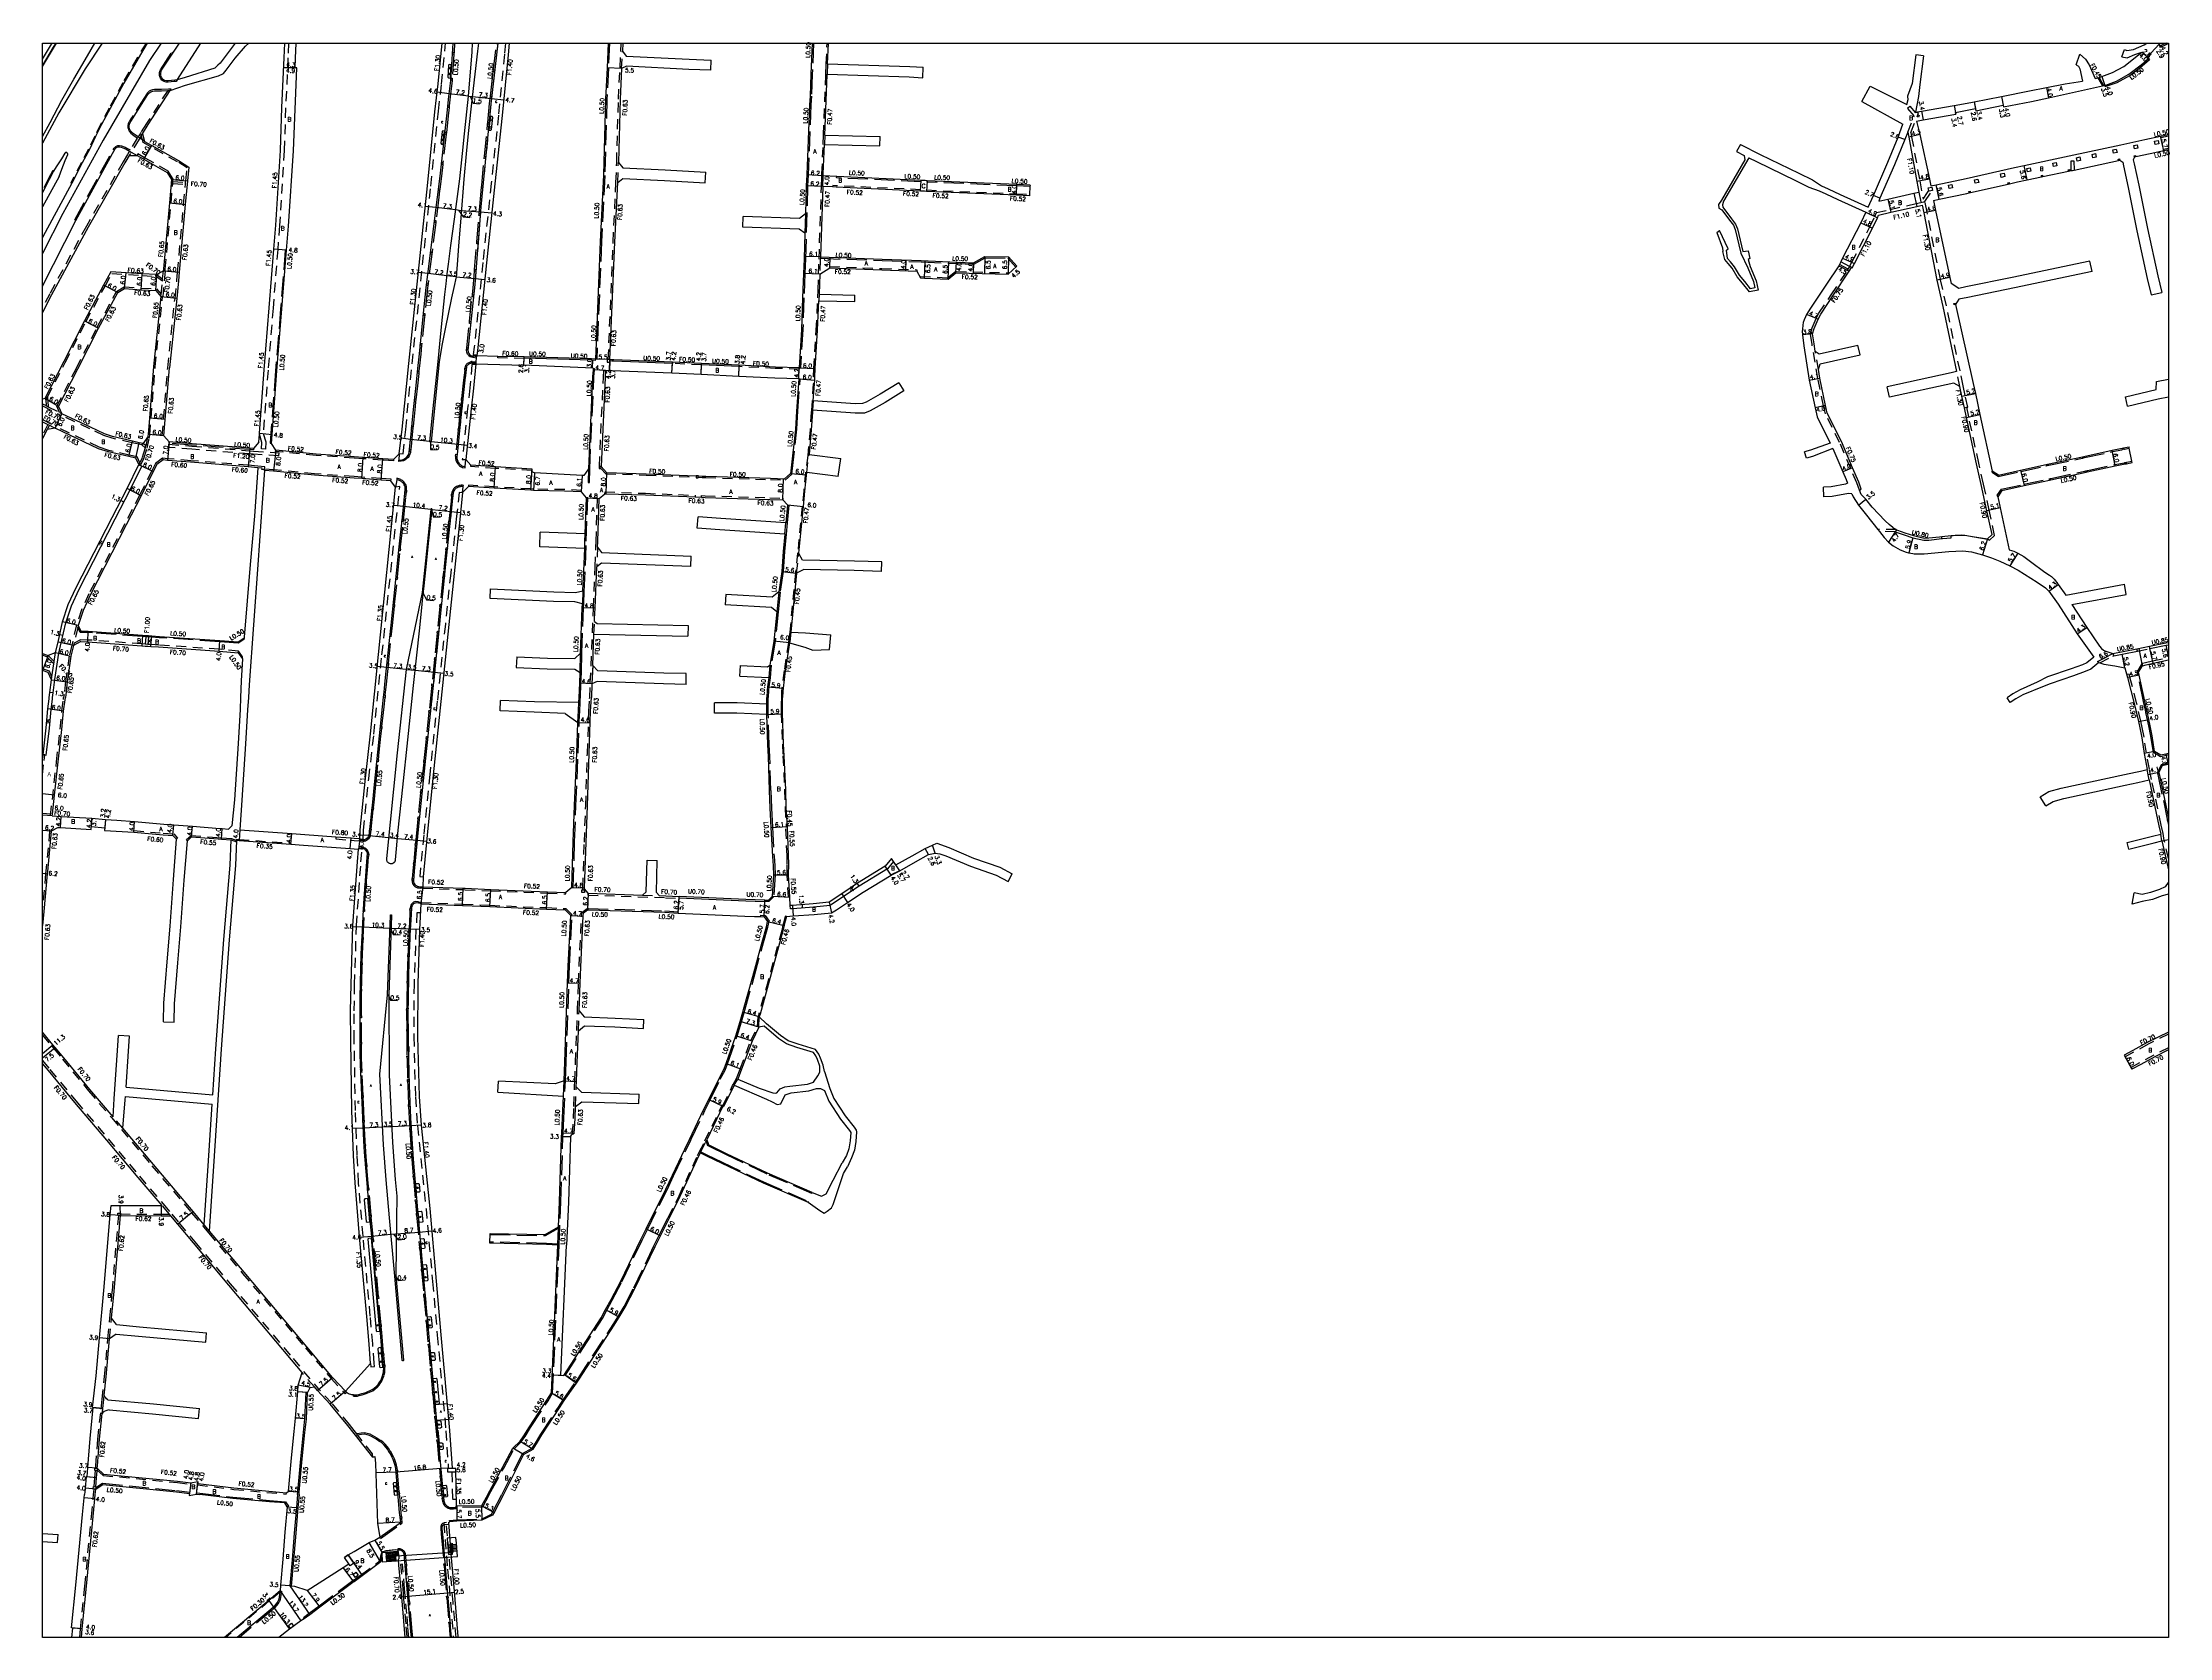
# Model space of a CAD drawing. Header units: metres. Extents: x -12000 to -11200, y -111600 to -111000.
import ezdxf

# ---------------------------------------------------------------- set-up
doc = ezdxf.new("R2010")
doc.units = ezdxf.units.M
doc.header["$LTSCALE"] = 2.5
doc.linetypes.add('22320', pattern=[2.5, 1.5, -1])
doc.linetypes.add('22330', pattern=[4, 3, -1])
doc.layers.get('0').update_dxf_attribs({"color": 152, "lineweight": 30})
for name, color, linetype in [('2101000', 175, 'Continuous'), ('2101001', 1, 'Continuous'), ('2102000', 4, 'Continuous'), ('2102001', 191, 'Continuous'), ('2211000', 14, 'Continuous'), ('2211100', 7, 'Continuous'), ('2213000', 3, 'Continuous'), ('2226000', 10, 'Continuous'), ('2227000', 14, 'Continuous'), ('2231000', 4, 'Continuous'), ('2232000', 120, '22320'), ('2233000', 171, '22330'), ('2235000', 4, 'Continuous'), ('2236100', 7, 'Continuous'), ('2238000', 3, 'Continuous'), ('2239000', 3, 'Continuous'), ('6132000', 60, '61320'), ('6165200', 90, '61300'), ('9107000', 139, 'Continuous'), ('9201100', 215, 'Continuous'), ('9201500', 222, 'Continuous'), ('9201600', 215, 'Continuous'), ('9202100', 82, 'Continuous'), ('9202200', 82, 'Continuous'), ('9203500', 155, 'Continuous'), ('999', 7, 'Continuous')]:
    doc.layers.add(name, color=color, linetype=linetype)
doc.styles.add('Dm_Anotation', font='txt.shx', dxfattribs={"bigfont": 'pscdm.shx'})
doc.linetypes.add('61300', pattern='A,2,-0.75,[1,dmdr.shx,S=0.15,R=0,X=0,Y=0],-0.75', length=3.5)
doc.linetypes.add('61320', pattern='A,0,[3,dmdr.shx,S=0.25,R=0,X=0,Y=0],1.5,[3,dmdr.shx,S=0.25,R=0,X=0,Y=0]', length=1.5)

# ---------------------------------------------------------------- blocks, each defined once
blk = doc.blocks.new('223900')
blk.add_lwpolyline([(-0.2, -0.4), (-0.4, -0.3), (-0.5, -0.3), (-0.5, -0.2), (-0.4, 0), (-0.5, 0.2), (-0.5, 0.3), (-0.4, 0.3), (-0.2, 0.4), (0, 0.5), (0, 0.5), (0, 0.5), (0.2, 0.4), (0.4, 0.3), (0.5, 0.3), (0.5, 0.2), (0.4, 0), (0.5, -0.2), (0.5, -0.3), (0.4, -0.3), (0.2, -0.4), (0, -0.5), (0, -0.5), (0, -0.5)], close=True)
blk = doc.blocks.new('223800')
blk.add_circle((0, 0), 0.75)

msp = doc.modelspace()

# ---------------------------------------------------------------- linework, layer by layer
at = {"layer": '2101000'}
for points in [[(-12000, -111006.04), (-11996.98, -111000.97), (-11996.37, -111000)], [(-11960.59, -111000), (-11964.07, -111005.76), (-11969.4, -111015.09), (-11974.59, -111024.63), (-11977.75, -111030.58), (-11980.02, -111035.18), (-11982.39, -111040.06), (-11985.06, -111045.05), (-11989.02, -111052.72)], [(-11918.64, -111150.17), (-11918.41, -111147.11), (-11918.39, -111146.84), (-11916.59, -111122.95), (-11914.69, -111099.66), (-11912.94, -111077.53), (-11912.24, -111068.56), (-11910.5, -111040.36), (-11909.99, -111024.27), (-11909.08, -111005.51), (-11908.84, -111000)], [(-11904.96, -111009.29), (-11904.79, -111005.71), (-11904.54, -111000)], [(-11865.78, -111154.6), (-11864.61, -111145.24), (-11862.2, -111120.56), (-11855.12, -111053.67), (-11852.35, -111025.84), (-11851.1, -111015.29), (-11849.62, -111000)], [(-11824.39, -111000), (-11824.74, -111004.35), (-11827.01, -111027.24), (-11829.76, -111052.95), (-11832.94, -111082.73), (-11836.13, -111114.61), (-11836.59, -111117.73)], [(-11787.12, -111000), (-11787.57, -111009.35), (-11788.11, -111020.91), (-11788.94, -111049.75), (-11790.15, -111074.64), (-11791.96, -111118.89)], [(-11781.62, -111000), (-11781.76, -111003.03)], [(-11710.37, -111000), (-11710.85, -111011.74), (-11711.19, -111020.01)], [(-11704.58, -111007.78), (-11704.27, -111000)], [(-11294.76, -111029.33), (-11292.31, -111028.9), (-11280.01, -111026.74), (-11280.12, -111026.1), (-11272.66, -111024.67), (-11272.5, -111025.45), (-11262.19, -111023.33), (-11262.05, -111024.01), (-11251.49, -111021.94), (-11245.12, -111020.6), (-11224.83, -111016.11), (-11224.37, -111016.01), (-11223.92, -111015.91), (-11223.75, -111016.38), (-11219.34, -111014.77), (-11214.57, -111012.13), (-11209.92, -111008.57), (-11207.98, -111006.95), (-11207.43, -111006.45), (-11207.09, -111006.08)], [(-11227.52, -111013.31), (-11226.57, -111013.04), (-11226.12, -111012.91), (-11225.12, -111012.62), (-11221.01, -111011.12), (-11216.81, -111008.79), (-11210.04, -111003.38)], [(-11209.17, -111000.66), (-11208.16, -111000)], [(-11200, -111000.12), (-11202.47, -111001.35), (-11202.91, -111001.59), (-11203.15, -111001.15), (-11203.54, -111000.45), (-11207.98, -111005.27), (-11207.46, -111005.74), (-11207.09, -111006.08)], [(-11913.87, -111150.63), (-11913.61, -111147.29), (-11911.81, -111123.37), (-11909.9, -111100.04), (-11908.16, -111077.9), (-11907.45, -111068.88), (-11905.6, -111040.49), (-11904.36, -111009.31), (-11904.96, -111009.29)], [(-11782.07, -111009.61), (-11782.62, -111021.12), (-11783.31, -111044.92)], [(-11705.64, -111034.6), (-11704.75, -111011.98), (-11704.74, -111011.72)], [(-11295.12, -111025.99), (-11292.89, -111025.6), (-11280.59, -111023.44), (-11274.37, -111022.35), (-11273.16, -111022.11), (-11262.82, -111020.09), (-11252.29, -111018.02), (-11245.94, -111016.69), (-11238.81, -111015.37), (-11232.39, -111014.3)], [(-11711.19, -111020.01), (-11711.33, -111023.22)], [(-11711.33, -111023.22), (-11712.44, -111049.63), (-11712.58, -111053.75), (-11712.9, -111064.22)], [(-11294.76, -111029.33), (-11293.55, -111034.42), (-11289.95, -111051.2), (-11289.47, -111053.72)], [(-11962.4, -111034.11), (-11961.57, -111036.99), (-11958.93, -111038.48), (-11948.84, -111044.17), (-11944.91, -111046.69), (-11945.5, -111051.84), (-11946.28, -111060.68), (-11948.53, -111086.25), (-11948.81, -111089.41), (-11949.52, -111096.13), (-11952.27, -111122.23)], [(-11628.4, -111053.45), (-11633.33, -111053.24), (-11667.13, -111051.79), (-11667.91, -111051.76), (-11669.41, -111051.69), (-11701.14, -111050.21), (-11706.25, -111049.97), (-11706.22, -111049.24), (-11705.78, -111038.16)], [(-11313.02, -111061.72), (-11311.03, -111057.32), (-11305.59, -111044.86), (-11301.68, -111035.38), (-11299.94, -111030.52)], [(-11298.08, -111033.5), (-11299.25, -111036.3), (-11303.08, -111045.87), (-11308.56, -111058.4), (-11309.03, -111059.48)], [(-11298.08, -111033.5), (-11297.73, -111035.42), (-11294.67, -111052.09), (-11293.91, -111056.07)], [(-11289.47, -111053.72), (-11287.38, -111053.28), (-11276.12, -111050.89), (-11257.96, -111046.77), (-11254.34, -111046.01), (-11237.3, -111042.43), (-11217.94, -111038.22), (-11208.92, -111036.29), (-11202.96, -111035.02), (-11200, -111034.38)], [(-11993.8, -111050.24), (-11992.79, -111047.46), (-11991.48, -111044.16), (-11990.54, -111041.92), (-11990.53, -111041.81), (-11990.53, -111041.67), (-11990.56, -111041.56), (-11990.63, -111041.44), (-11990.69, -111041.36), (-11990.77, -111041.29), (-11990.89, -111041.23), (-11991, -111041.19), (-11991.04, -111041.19), (-11991.13, -111041.18), (-11991.19, -111041.19), (-11991.26, -111041.2), (-11991.33, -111041.23), (-11991.38, -111041.26), (-11991.44, -111041.29), (-11991.49, -111041.33), (-11991.54, -111041.38), (-11991.6, -111041.48), (-11992.85, -111043.49), (-11994.83, -111046.58), (-11995.82, -111048.18), (-11997.49, -111051.35), (-12000, -111056.18)], [(-11967.43, -111042.33), (-11964.43, -111042.26), (-11961.88, -111043.7), (-11953.13, -111048.64), (-11951.47, -111051.31), (-11952.26, -111060.15), (-11954.44, -111084.99), (-11954.51, -111085.72), (-11956.5, -111086.77), (-11957.16, -111087.12), (-11962.49, -111086.85), (-11968.54, -111086.4), (-11974.26, -111086.04), (-11977.02, -111091.12), (-11984.23, -111104.53), (-11992.02, -111119.85), (-11999.17, -111133.76), (-12000, -111134.03)], [(-11288.38, -111059.21), (-11286.22, -111058.75), (-11275.86, -111056.56), (-11274.94, -111056.36), (-11274.45, -111056.25), (-11260.35, -111053.05), (-11259.86, -111052.94), (-11256.77, -111052.24), (-11253.18, -111051.49), (-11247.71, -111050.34), (-11247.22, -111050.23), (-11237.6, -111048.21), (-11237.11, -111048.11), (-11236.56, -111047.99), (-11236.13, -111047.9), (-11235.52, -111047.77), (-11218.77, -111044.13), (-11218.28, -111044.02)], [(-11200, -111040.21), (-11201.77, -111040.59), (-11206.86, -111041.68), (-11212.25, -111042.83), (-11212.74, -111042.94)], [(-11786.47, -111119.11), (-11784.65, -111074.89), (-11783.57, -111052.48)], [(-11706.38, -111053.97), (-11707.28, -111080.48)], [(-11628.57, -111057.45), (-11633.5, -111057.24), (-11667.3, -111055.79), (-11668.08, -111055.76), (-11669.6, -111055.69), (-11701.32, -111054.2), (-11702.67, -111054.14), (-11706.38, -111053.97)], [(-11332.91, -111115.91), (-11333.37, -111113.22), (-11333.96, -111109.44), (-11333.31, -111107.41), (-11331.83, -111103.91), (-11330.85, -111102.05), (-11326.23, -111095.12), (-11320.09, -111085.88), (-11319.27, -111084.44), (-11318.98, -111084.56), (-11318.15, -111082.98), (-11311.38, -111069.68), (-11309.47, -111065.75), (-11309.04, -111064.71), (-11304.44, -111063.67), (-11294.68, -111061.47), (-11292.67, -111061.02)], [(-11309.03, -111059.48), (-11305.56, -111058.7), (-11295.8, -111056.5), (-11293.91, -111056.07)], [(-11292.67, -111061.02), (-11292.1, -111063.9), (-11287.1, -111089.15), (-11284.83, -111099.12), (-11279.7, -111123.62)], [(-11288.38, -111059.21), (-11287.6, -111062.95), (-11282.29, -111088.21), (-11281.81, -111090.51)], [(-11313.91, -111063.66), (-11315.74, -111067.69), (-11322.6, -111080.94), (-11323.32, -111082.33), (-11323.83, -111083.31), (-11324.07, -111083.78), (-11328.71, -111090.73), (-11334.73, -111099.76), (-11336.16, -111102.08), (-11336.61, -111102.96), (-11337.02, -111104.16), (-11337.39, -111105.19), (-11337.59, -111106.1), (-11337.75, -111107.66), (-11337.8, -111108.44), (-11337.74, -111109.82)], [(-11713.12, -111071.49), (-11713.41, -111081.16), (-11713.6, -111086.72), (-11713.98, -111095.88), (-11714.36, -111107.81), (-11715.28, -111122.2), (-11724.22, -111121.9), (-11737.79, -111121.26)], [(-11707.5, -111086.94), (-11703.77, -111084.61), (-11684.13, -111085.33), (-11671, -111085.8)], [(-11707.28, -111080.48), (-11683.98, -111081.33), (-11669.32, -111081.86), (-11655.99, -111082.49), (-11649.69, -111082.64), (-11645.34, -111080.25), (-11636.5, -111080.46), (-11633.31, -111083.97)], [(-11671, -111085.8), (-11669.63, -111088.35), (-11668.14, -111088.42), (-11659.24, -111088.84), (-11656.3, -111086.48)], [(-11993.94, -111136.71), (-11986.68, -111122.57), (-11978.89, -111107.25), (-11971.7, -111093.9), (-11969.12, -111092.38), (-11962.87, -111092.84), (-11957.42, -111093.11), (-11955.47, -111095.39)], [(-11707.5, -111086.94), (-11707.76, -111094.5)], [(-11656.3, -111086.48), (-11656.13, -111086.48), (-11636.66, -111086.96)], [(-11955.47, -111095.39), (-11958.25, -111121.75), (-11959.8, -111141.11), (-11960.29, -111147.29), (-11960.44, -111148.25), (-11962.17, -111150.7), (-11963.61, -111150.37), (-11966.16, -111149.78), (-11973.63, -111148.09), (-11976.69, -111147.08), (-11981.95, -111144.57), (-11992.75, -111139.46)], [(-11709.96, -111134.61), (-11709.53, -111128.27), (-11709.43, -111126.81), (-11709.39, -111125.57), (-11709.28, -111122.46), (-11708.36, -111108), (-11707.82, -111097)], [(-11280.17, -111098.34), (-11273.46, -111128.05), (-11272.65, -111131.81), (-11270.93, -111139.74), (-11266.32, -111161.06)], [(-11337.74, -111109.82), (-11337.17, -111113.93), (-11335.22, -111126.84), (-11332.92, -111137.24), (-11332.16, -111140.66), (-11327.26, -111150.5)], [(-11818.79, -111118.08), (-11828.61, -111117.89), (-11836.59, -111117.73)], [(-11791.96, -111118.89), (-11791.98, -111119.39), (-11793.46, -111119.35), (-11818.8, -111118.58), (-11818.79, -111118.08)], [(-11920.56, -111152.6), (-11922.04, -111152.48), (-11943.72, -111150.76), (-11952.37, -111150.05), (-11954.31, -111147.76), (-11953.82, -111141.59), (-11952.27, -111122.23)], [(-11837, -111120.71), (-11837.77, -111129.9), (-11838.64, -111137.68), (-11840.77, -111156.65)], [(-11792.78, -111122.37), (-11792.82, -111122.92), (-11793.01, -111125.59), (-11794.58, -111160.19), (-11796.29, -111162.77), (-11796.83, -111162.74), (-11803.74, -111162.37), (-11814.93, -111161.67), (-11815.86, -111161.31), (-11815.83, -111160.83), (-11815.8, -111160.31), (-11829.58, -111159.52), (-11838.78, -111158.88), (-11840.77, -111156.65)], [(-11837, -111120.71), (-11818.87, -111121.18)], [(-11792.78, -111122.37), (-11818.87, -111121.18)], [(-11715.41, -111126.4), (-11724.39, -111126.1), (-11737.99, -111125.45), (-11752.18, -111124.77), (-11763.13, -111124.25), (-11785.59, -111123.35), (-11788.13, -111123.25), (-11788.32, -111125.87), (-11789.84, -111159.38)], [(-11786.47, -111119.11), (-11786.49, -111119.61)], [(-11762.96, -111120.05), (-11762.98, -111120.55), (-11785.08, -111119.67), (-11785.44, -111119.66), (-11785.74, -111119.64), (-11786.49, -111119.61)], [(-11751.98, -111120.58), (-11762.96, -111120.05)], [(-11752, -111121.08), (-11751.98, -111120.58)], [(-11737.79, -111121.26), (-11737.81, -111121.66), (-11752, -111121.08)], [(-11303.67, -111182.28), (-11305.12, -111181.14), (-11306.62, -111179.78), (-11311.49, -111174.62), (-11313.91, -111171.64), (-11315.57, -111169.9), (-11316.27, -111168.28), (-11315.64, -111167.82), (-11316.53, -111165.26), (-11318.85, -111159.82), (-11323.07, -111149.93), (-11328.36, -111139.32), (-11329.02, -111136.37), (-11331.18, -111126.14), (-11331.73, -111122.85)], [(-11715.41, -111126.4), (-11716.24, -111138.5), (-11716.62, -111145.24), (-11718.4, -111161), (-11718.49, -111161.94)], [(-11268.11, -111186.61), (-11266.38, -111184.95), (-11268.32, -111175.99), (-11270.45, -111166.13), (-11272.24, -111158.31), (-11276.01, -111140.85), (-11276.8, -111137.22), (-11277.73, -111132.91), (-11278.53, -111129.21)], [(-11993.94, -111136.71), (-11992.75, -111139.46)], [(-11710.21, -111138.19), (-11710.25, -111138.88), (-11710.71, -111145.58), (-11711.55, -111154.82)], [(-11995.31, -111144.88), (-11998.26, -111145.43), (-12000, -111148.84)], [(-12000, -111229.68), (-11997.9, -111230.46), (-11997.7, -111230.38), (-11995.14, -111229.34), (-11994.18, -111225.43), (-11992.46, -111217.8), (-11990.32, -111211.25), (-11987.35, -111204.89), (-11973.81, -111178.5), (-11968.17, -111167.57), (-11963.71, -111158.63), (-11964.88, -111156.23), (-11967.49, -111155.63), (-11975.24, -111153.87), (-11978.93, -111152.66), (-11984.49, -111150), (-11995.31, -111144.88)], [(-11918.64, -111150.17), (-11920.56, -111152.6)], [(-11954.6, -111156.87), (-11957.03, -111158.63)], [(-11919.02, -111159.83), (-11922.61, -111159.46), (-11944.28, -111157.74), (-11952.95, -111157.03), (-11954.6, -111156.87)], [(-11912.27, -111153.17), (-11913.87, -111150.63)], [(-11882.74, -111155.67), (-11897.02, -111154.64), (-11912.27, -111153.17)], [(-11865.78, -111154.6), (-11867.89, -111156.73), (-11871.93, -111156.44), (-11879.29, -111155.91), (-11882.74, -111155.67)], [(-11326.29, -111152.58), (-11322.52, -111161.39), (-11321.33, -111164.19), (-11320.75, -111165.65)], [(-11263.96, -111162.56), (-11255.63, -111160.68), (-11245.97, -111158.59), (-11245.48, -111158.48), (-11232.38, -111155.65), (-11231.89, -111155.55), (-11221.19, -111153.24), (-11217.35, -111152.47), (-11216.86, -111152.37), (-11214.81, -111151.97)], [(-11262.7, -111168.37), (-11254.32, -111166.53), (-11244.7, -111164.45), (-11244.22, -111164.35), (-11231.01, -111161.5), (-11230.52, -111161.39), (-11220.01, -111159.12), (-11216.25, -111158.37), (-11215.76, -111158.27), (-11213.63, -111157.85)], [(-11957.03, -111158.63), (-11958.32, -111161.26), (-11962.83, -111170.32), (-11968.47, -111181.24), (-11981.96, -111207.53), (-11984.75, -111213.51), (-11986.6, -111219.13)], [(-11882.74, -111163.69), (-11897.69, -111162.61), (-11913.04, -111161.13), (-11916.47, -111160.8)], [(-11868.89, -111164.68), (-11872.55, -111164.42), (-11879.88, -111163.89), (-11882.74, -111163.69)], [(-11867.13, -111167.11), (-11868.89, -111164.68)], [(-11789.84, -111159.38), (-11787.79, -111161.57), (-11772.84, -111162.05), (-11754.13, -111162.82), (-11751.71, -111162.92), (-11750.36, -111162.97), (-11726.05, -111163.75), (-11720.74, -111163.92), (-11718.49, -111161.94)], [(-11715.39, -111192.08), (-11715.37, -111191.93), (-11713.67, -111174.36), (-11713.1, -111168.56), (-11712.43, -111161.58)], [(-11263.96, -111162.56), (-11266.32, -111161.06)], [(-11880.64, -111299.38), (-11880.45, -111296.08), (-11878.5, -111276.65), (-11876.57, -111259.92), (-11873.54, -111230.03), (-11867.13, -111167.11)], [(-11839.73, -111166.83), (-11841.91, -111169.17), (-11843, -111179.33), (-11845.11, -111199.62), (-11847.12, -111218.81), (-11850.14, -111247.8), (-11852.98, -111275.34), (-11855.24, -111298.06), (-11856.74, -111313.73), (-11856.91, -111317.51)], [(-11795.78, -111184.67), (-11795.32, -111171.16), (-11797.2, -111168.83), (-11803.63, -111168.56), (-11815.29, -111168.36), (-11816.26, -111168.29), (-11830.04, -111167.5), (-11839.73, -111166.83)], [(-11791.16, -111189.69), (-11791.07, -111187.62), (-11790.52, -111171.33), (-11788.35, -111169.56), (-11773.14, -111170.04), (-11754.46, -111170.81), (-11752.04, -111170.91), (-11750.65, -111170.97), (-11726.31, -111171.74), (-11721.44, -111171.9), (-11719.64, -111173.78), (-11720.29, -111180.51)], [(-11319.15, -111169.64), (-11318.69, -111170.81), (-11316.64, -111173.84), (-11313.58, -111177.69), (-11309.4, -111182.99), (-11308.76, -111183.79), (-11306.97, -111186.06)], [(-11262.7, -111168.37), (-11264.24, -111170.7)], [(-11264.24, -111170.7), (-11263.33, -111174.91), (-11259.92, -111190.68)], [(-11303.67, -111182.28), (-11302.51, -111183.07), (-11302.35, -111183.18), (-11302.8, -111183.86), (-11299.48, -111185.1), (-11296.19, -111186.14), (-11291.98, -111187.06), (-11290.13, -111187), (-11285.23, -111186.44)], [(-11796.22, -111195.98), (-11795.98, -111190.17)], [(-11720.71, -111184.81), (-11721.34, -111191.3), (-11721.8, -111198.79), (-11722.92, -111206.55)], [(-11306.97, -111186.06), (-11305.37, -111187.8), (-11303.58, -111189.24), (-11300.98, -111190.64), (-11298.68, -111191.54), (-11297.82, -111191.81), (-11297.72, -111191.84), (-11296.96, -111192), (-11296.2, -111192.11), (-11295.62, -111192.17), (-11294.36, -111192.24), (-11293.09, -111192.25), (-11291.9, -111192.21), (-11282.66, -111191.33), (-11277.36, -111191.13), (-11274.08, -111191.48), (-11269.96, -111192.53), (-11266.57, -111193.67), (-11263.44, -111194.99), (-11259.71, -111196.69), (-11256.51, -111198.39), (-11249.42, -111202.9), (-11246.23, -111204.96)], [(-11285.32, -111185.65), (-11281.76, -111185.34), (-11280.24, -111185.21), (-11278.01, -111185.09), (-11276.64, -111185.2), (-11273.79, -111185.65), (-11268.11, -111186.61)], [(-11285.23, -111186.44), (-11285.32, -111185.65)], [(-11796.62, -111206.11), (-11796.22, -111195.98)], [(-11792.29, -111217.65), (-11792.24, -111216.62), (-11792.09, -111212.7), (-11791.46, -111197.14)], [(-11259.92, -111190.68), (-11258.15, -111191.23), (-11256.63, -111191.89), (-11254.46, -111193.17), (-11251.88, -111195.03), (-11246.5, -111199.06), (-11244.81, -111200.18), (-11244.04, -111200.75), (-11242.98, -111201.71), (-11241.63, -111203.51), (-11241.48, -111203.74), (-11238.66, -111207.8)], [(-11716.24, -111199.43), (-11718.36, -111221.67)], [(-11246.23, -111204.96), (-11244.96, -111206.25), (-11241.54, -111211.2), (-11234.31, -111222.34), (-11228.06, -111231.11), (-11228.05, -111231.12)], [(-11797.57, -111229.58), (-11796.88, -111212.51), (-11796.82, -111211.02)], [(-11723.69, -111213.97), (-11724.83, -111225.03), (-11726.29, -111234.08)], [(-11236.35, -111211.29), (-11230.73, -111219.96), (-11225.95, -111226.99), (-11225.24, -111227.8), (-11224.44, -111228.43), (-11223.95, -111228.69), (-11222.03, -111229.37), (-11220.86, -111229.73), (-11220.58, -111230.55), (-11216.81, -111229.83), (-11211.66, -111228.82)], [(-11986.6, -111219.13), (-11985.53, -111221.27)], [(-11985.53, -111221.27), (-11982.8, -111221.36), (-11981.14, -111221.43), (-11962.35, -111222.81), (-11961.13, -111222.9), (-11960.13, -111222.97), (-11958.93, -111223.06), (-11956.04, -111223.27), (-11933.26, -111224.79), (-11926.44, -111225.26), (-11924.14, -111223.86)], [(-11792.95, -111234.17), (-11792.48, -111222.42)], [(-11985.55, -111225.25), (-11988.31, -111226.66), (-11989.31, -111230.75), (-11990.67, -111240.35), (-11991.25, -111245.21), (-11991.39, -111246.23)], [(-11985.55, -111225.25), (-11982.95, -111225.36), (-11981.35, -111225.42), (-11962.64, -111226.8), (-11961.41, -111226.89), (-11960.41, -111226.96), (-11959.22, -111227.05), (-11956.32, -111227.26), (-11933.57, -111228.78), (-11926.32, -111229.5), (-11924.77, -111231.71)], [(-11718.87, -111225.72), (-11720.49, -111236.22), (-11721.29, -111242.8), (-11721.41, -111244.03), (-11721.48, -111246.24)], [(-11211.83, -111227.98), (-11207.11, -111226.99)], [(-11211.66, -111228.82), (-11211.83, -111227.98)], [(-11206.94, -111227.82), (-11207.11, -111226.99)], [(-11206.94, -111227.82), (-11200.8, -111226.58), (-11200, -111226.41)], [(-11997.45, -111246.23), (-11997.2, -111244.4), (-11996.62, -111239.61), (-11997.86, -111236.88), (-11999.99, -111236.08), (-12000, -111236.08)], [(-11798.12, -111246.24), (-11797.87, -111240.92), (-11797.64, -111236.8)], [(-11226.21, -111233.08), (-11225.8, -111233.21), (-11224.3, -111233.66), (-11220.2, -111234.37)], [(-11220.2, -111234.37), (-11216.35, -111235.04)], [(-11216.35, -111235.04), (-11215.39, -111238.75), (-11212.86, -111248.49)], [(-11200, -111267.39), (-11200.99, -111267.6), (-11202.91, -111268.02), (-11205.21, -111266.62), (-11206.1, -111260.72), (-11206.84, -111256.87), (-11207.35, -111254.56), (-11208, -111251.58), (-11208.1, -111251.09), (-11208.86, -111247.63), (-11210.99, -111237.82), (-11211.21, -111236.77), (-11209.71, -111234.29)], [(-11209.71, -111234.29), (-11208.43, -111233.99), (-11205.75, -111233.4), (-11200, -111232.14)], [(-12000, -111269.4), (-11999.82, -111267.8), (-11998.68, -111257.72), (-11998.04, -111250.59), (-11997.51, -111246.72), (-11997.45, -111246.23)], [(-11996.34, -111290.86), (-11996.26, -111290.17), (-11995.47, -111283.02), (-11994.09, -111270.49), (-11992.7, -111258.25), (-11992.09, -111251.39), (-11991.51, -111247.1), (-11991.39, -111246.23)], [(-11798.22, -111248.21), (-11798.12, -111246.24)], [(-11796.01, -111318.3), (-11796, -111317.86), (-11795.47, -111300.8), (-11794.97, -111286.99), (-11794.33, -111267.34), (-11793.74, -111251.39), (-11793.47, -111246.24)], [(-11793.28, -111241.17), (-11793.47, -111246.24)], [(-11727.47, -111248.74), (-11727.38, -111246.24)], [(-11726.66, -111238.8), (-11727.16, -111242.19), (-11727.3, -111243.51), (-11727.38, -111246.24)], [(-11720.29, -111280.99), (-11720.93, -111268.25), (-11721.12, -111263.82), (-11721.54, -111252.01), (-11721.57, -111248.89), (-11721.48, -111246.24)], [(-11726.42, -111281.27), (-11726.82, -111268.53), (-11727.02, -111264.06), (-11727.43, -111252.64)], [(-11212.86, -111248.49), (-11211.27, -111255.35), (-11210.76, -111257.68), (-11210.04, -111261.4), (-11209.14, -111267.36), (-11208.01, -111273.38)], [(-11800.79, -111317.71), (-11800.27, -111300.56), (-11799.77, -111286.92), (-11798.93, -111267.17), (-11798.51, -111255.63)], [(-11207.22, -111277.3), (-11203.6, -111294.51), (-11202.9, -111297.66)], [(-11200, -111271.48), (-11200.14, -111271.51), (-11202.4, -111272.01), (-11203.61, -111274.53), (-11203.51, -111275.02), (-11200, -111291.69)], [(-11728.18, -111322.58), (-11726.86, -111322.59), (-11725.35, -111320.99), (-11724.85, -111313.05), (-11724.95, -111309.56), (-11725.19, -111306.16), (-11725.8, -111295.13), (-11726.2, -111287.91), (-11726.42, -111281.27)], [(-11718.65, -111324.54), (-11718.76, -111321.43), (-11719.25, -111312.94), (-11719.22, -111309.01), (-11719.29, -111305.65), (-11719.71, -111294.86), (-11720.11, -111287.61), (-11720.29, -111280.99)], [(-11996.34, -111290.86), (-11993.02, -111291.05), (-11981.47, -111291.7), (-11976.29, -111292.13), (-11972.03, -111292.47), (-11965.35, -111292.98), (-11954.34, -111293.91), (-11950.61, -111294.2), (-11943.6, -111294.74), (-11933.23, -111295.54), (-11932.38, -111295.61), (-11929.99, -111295.76)], [(-11996.7, -111296.63), (-11998.14, -111311.7), (-11998.21, -111312.57), (-11999.52, -111326.81), (-12000, -111332.08)], [(-11994.18, -111295.19), (-11996.7, -111296.63)], [(-11994.18, -111295.19), (-11993.26, -111295.24), (-11981.7, -111295.9), (-11981.64, -111294.8), (-11976.55, -111295.32), (-11976.63, -111296.32), (-11965.69, -111296.96), (-11954.66, -111297.9), (-11950.92, -111298.19), (-11949.61, -111299.56)], [(-11945.45, -111300.16), (-11943.91, -111298.73), (-11933.96, -111299.5), (-11932.64, -111299.6), (-11929, -111299.84)], [(-11926.86, -111299.97), (-11926.04, -111300.03), (-11906.53, -111301.46), (-11901.85, -111301.81), (-11884.21, -111303.12), (-11882.73, -111303.23)], [(-11925.75, -111296.04), (-11906.23, -111297.48), (-11901.26, -111297.84), (-11889.57, -111298.71), (-11883.91, -111299.13), (-11882.73, -111299.22)], [(-11882.73, -111299.22), (-11880.64, -111299.38)], [(-11678.87, -111309.3), (-11672.77, -111305.82), (-11667.85, -111303.13), (-11665.14, -111301.78)], [(-11202.43, -111300.26), (-11200.6, -111308.31), (-11200, -111311.09)], [(-11886.05, -111507.35), (-11876.54, -111496.88), (-11877.08, -111489.61), (-11878, -111479.19), (-11880.71, -111449.11), (-11882.39, -111428.96), (-11882.96, -111418.68), (-11883.62, -111401.75), (-11884.02, -111375.28), (-11884.05, -111364.21), (-11883.9, -111354.21), (-11883.19, -111332.06), (-11881.5, -111308.07), (-11881.05, -111303.36)], [(-11882.73, -111303.23), (-11881.05, -111303.36)], [(-11720.06, -111328.65), (-11717.49, -111328.47), (-11709.58, -111327.89), (-11703.08, -111327.33), (-11701.21, -111326.18), (-11697.02, -111323.43), (-11691.24, -111319.57), (-11680.64, -111313.12), (-11677.34, -111311.52), (-11671.44, -111308.13), (-11666.57, -111305.4), (-11664.05, -111304.9)], [(-11680.56, -111306.82), (-11682.86, -111309.79), (-11693.36, -111316.18), (-11699.24, -111320.1), (-11704.02, -111323.23)], [(-11678.87, -111309.3), (-11679.77, -111307.98), (-11680.56, -111306.82)], [(-11856.91, -111317.51), (-11841.72, -111318.05), (-11840.96, -111318.08), (-11831.35, -111318.48), (-11810.03, -111319.37), (-11803.07, -111319.66)], [(-11800.79, -111317.71), (-11803.07, -111319.66)], [(-11794.68, -111319.92), (-11796.01, -111318.3)], [(-11857.58, -111323.97), (-11858.11, -111333.6), (-11858.82, -111354.01), (-11858.91, -111373.8), (-11858.32, -111396.45), (-11857.53, -111407.21), (-11854.31, -111438.53), (-11851.85, -111465.93), (-11850.07, -111486.09), (-11846.82, -111522.07), (-11845.91, -111536.33), (-11844.56, -111536.31), (-11844.35, -111550.57)], [(-11857.58, -111323.97), (-11841.99, -111324.54), (-11841.7, -111324.55), (-11831.62, -111324.97), (-11810.3, -111325.87), (-11803.31, -111326.16)], [(-11801.23, -111328.31), (-11803.31, -111326.16)], [(-11796.47, -111327.34), (-11794.88, -111326.12), (-11794.6, -111326.13), (-11765.79, -111327.1), (-11760.75, -111327.38)], [(-11794.68, -111319.92), (-11774.26, -111320.61)], [(-11767.99, -111320.82), (-11765.5, -111320.9), (-11760.42, -111321.19)], [(-11760.44, -111321.69), (-11760.42, -111321.19)], [(-11760.44, -111321.69), (-11735.4, -111322.81), (-11731.89, -111322.96), (-11728.2, -111323.08)], [(-11728.2, -111323.08), (-11728.18, -111322.58)], [(-11704.02, -111323.23), (-11709.99, -111323.91), (-11717.78, -111324.48), (-11718.65, -111324.54)], [(-11803.75, -111390.53), (-11803.46, -111383.43), (-11802.41, -111353.66), (-11802.19, -111347.38), (-11801.23, -111328.31)], [(-11798.08, -111364.14), (-11797.71, -111353.82), (-11797.49, -111347.58), (-11796.53, -111328.55), (-11796.47, -111327.34)], [(-11760.75, -111327.38), (-11735.66, -111328.5), (-11732.11, -111328.66), (-11729.77, -111328.73), (-11728.38, -111328.77), (-11727.15, -111330.6)], [(-11756.5, -111412.59), (-11751.21, -111401.49), (-11749.26, -111397.5), (-11745.43, -111389.66), (-11743.61, -111386.27), (-11742.7, -111383.94), (-11739.08, -111373.55), (-11737.45, -111368.17), (-11736.44, -111364.67), (-11736.18, -111363.74), (-11732.71, -111351.3), (-11729.21, -111338.37), (-11727.6, -111332.52), (-11727.15, -111330.6)], [(-11720.06, -111328.65), (-11720.74, -111331.28), (-11720.92, -111332.06), (-11721.4, -111334.1), (-11723.06, -111340.12), (-11726.54, -111352.99), (-11730, -111365.41), (-11730.29, -111366.44)], [(-11973.44, -111404.03), (-11982.15, -111393.82), (-11992.01, -111381.87), (-11995.27, -111377.93), (-11996.07, -111376.94), (-12000, -111372.2)], [(-11799.13, -111392.73), (-11799.05, -111390.72), (-11798.76, -111383.6), (-11798.34, -111371.66)], [(-11730.46, -111370.28), (-11733.01, -111375.6), (-11737.02, -111386.17), (-11738.39, -111389.87)], [(-11200, -111372.19), (-11207.94, -111376.15), (-11213.41, -111379.13), (-11216.6, -111380.87)], [(-11200, -111378.9), (-11205.16, -111381.47), (-11210.44, -111384.35), (-11213.73, -111386.14)], [(-11954.97, -111437.44), (-11964.06, -111426.87), (-11975.82, -111412.8), (-11987.9, -111398.65), (-11997.79, -111386.65), (-12000, -111383.97)], [(-11805.82, -111445.47), (-11805.42, -111436.06), (-11804.65, -111411.55), (-11804.59, -111410.17), (-11804.31, -111404.5), (-11803.98, -111396.33)], [(-11739.7, -111392.1), (-11739.91, -111392.48), (-11743.69, -111400.22), (-11743.96, -111400.09), (-11750.01, -111412.71)], [(-11799.9, -111410.4), (-11799.62, -111404.68), (-11799.43, -111400.17)], [(-11939.13, -111444.76), (-11943.35, -111439.74), (-11958.29, -111422.07), (-11969.73, -111408.38)], [(-11804.94, -111501.32), (-11803.84, -111501.37), (-11789.77, -111479.69), (-11788.09, -111476.6), (-11786.03, -111472.81), (-11782.41, -111465.92), (-11774.86, -111450.26), (-11772.84, -111446.19), (-11765.45, -111431.32), (-11762.95, -111426.04), (-11758.26, -111416.25), (-11756.5, -111412.59)], [(-11799.9, -111410.4), (-11800.35, -111410.55), (-11800.54, -111410.62), (-11800.67, -111410.67), (-11801.12, -111410.99), (-11801.28, -111411.29), (-11801.35, -111411.65), (-11802.13, -111436.18), (-11802.81, -111452.34)], [(-11819.04, -111531.11), (-11815.39, -111529.1), (-11814.12, -111527.11), (-11812.08, -111523.78), (-11805.45, -111513.61), (-11803.73, -111510.85), (-11799.04, -111504.25), (-11798.05, -111502.8), (-11784.84, -111482.53), (-11782.96, -111479.52), (-11780.74, -111475.64), (-11777.05, -111468.62), (-11769.47, -111452.9), (-11767.47, -111448.86), (-11764.09, -111442.06), (-11760.05, -111433.94), (-11757.51, -111428.56), (-11753.07, -111418.78), (-11752.46, -111417.61)], [(-11981.2, -111513.48), (-11979.85, -111501.49), (-11978.59, -111487.3), (-11976.89, -111469.37), (-11974.51, -111440.93), (-11974.22, -111437.44), (-11970.73, -111437.39), (-11954.97, -111437.44)], [(-11974.04, -111479.85), (-11973.1, -111469.7), (-11970.72, -111441.24), (-11955.32, -111441.34), (-11951.74, -111441.36)], [(-11902.34, -111500.32), (-11906.25, -111495.48), (-11929.89, -111467.39), (-11943.25, -111451.54), (-11949.13, -111444.52), (-11951.74, -111441.36)], [(-11886.05, -111507.35), (-11890.86, -111502.12), (-11900.55, -111490.61), (-11924.16, -111462.54), (-11937.14, -111447.15)], [(-11804.94, -111501.32), (-11802.81, -111452.34)], [(-11976.8, -111508.84), (-11976.07, -111501.87), (-11974.76, -111487.65)], [(-11907.41, -111544.94), (-11906.29, -111532.4), (-11905.33, -111522.43), (-11904.75, -111517.49), (-11903.91, -111507.48), (-11903.75, -111505.04), (-11902.34, -111500.32)], [(-11904.01, -111546.23), (-11903.93, -111545.33), (-11903.92, -111545.21), (-11902.81, -111532.73), (-11901.85, -111522.8), (-11901.26, -111517.76), (-11900.81, -111507.69)], [(-11900.81, -111507.69), (-11900.26, -111507.73), (-11900.11, -111507.74), (-11899.34, -111505.97)], [(-11899.34, -111505.97), (-11897.66, -111505.73)], [(-11882.73, -111523.24), (-11885.06, -111520.27), (-11891.71, -111512.26), (-11896.54, -111507.02), (-11897.66, -111505.73)], [(-11832.42, -111546.23), (-11826.87, -111535.99), (-11823.02, -111528.79), (-11820.24, -111526.11), (-11818.85, -111524.1), (-11816.74, -111520.68), (-11810.2, -111510.64), (-11808.53, -111507.97)], [(-11981.2, -111513.48), (-11981.02, -111513.49), (-11982.25, -111525.1), (-11983.07, -111536.06), (-11983.34, -111539.54), (-11983.64, -111539.5), (-11983.98, -111543.83), (-11984.01, -111544.21), (-11984.21, -111546.23)], [(-11979.38, -111536.34), (-11979.32, -111535.44), (-11978.56, -111525.43), (-11977.53, -111515.69)], [(-11875.74, -111532.17), (-11882.2, -111523.93), (-11882.73, -111523.24)], [(-11875.74, -111532.17), (-11875, -111531.96), (-11874.7, -111534.49)], [(-11874.7, -111534.49), (-11873.91, -111557.1), (-11873.05, -111562.21)], [(-11819.04, -111531.11), (-11826.57, -111546.23)], [(-11979.99, -111544.19), (-11977.29, -111542.47), (-11949.62, -111545.18), (-11944.67, -111545.77), (-11944.76, -111546.56), (-11942.08, -111546.08), (-11940.83, -111546.23)], [(-11979.38, -111536.34), (-11977.02, -111538.49), (-11949.18, -111541.2), (-11944.19, -111541.8), (-11941.51, -111541.31), (-11941.61, -111542.11), (-11927.96, -111543.74), (-11908.21, -111545.54)], [(-11989.02, -111600), (-11988.66, -111596.45), (-11989.06, -111596.41), (-11987.46, -111580.32), (-11984.92, -111553.71), (-11984.32, -111547.44), (-11984.21, -111546.23)], [(-11985.38, -111600), (-11985.08, -111596.81), (-11983.48, -111580.71), (-11980.97, -111554.51), (-11980.34, -111547.82), (-11980.19, -111546.23)], [(-11980.19, -111546.23), (-11979.99, -111544.19)], [(-11907.92, -111550.83), (-11908.83, -111549.39), (-11914.6, -111548.9), (-11928.39, -111547.72), (-11940.83, -111546.23)], [(-11908.21, -111545.54), (-11907.41, -111544.94)], [(-11904.01, -111546.23), (-11904.43, -111551.13), (-11905.27, -111560.7), (-11906.1, -111570.84), (-11906.93, -111580.61)], [(-11826.57, -111546.23), (-11830.09, -111552.94), (-11830.69, -111554.02), (-11834.66, -111555.91), (-11844.08, -111556.27), (-11846.77, -111556.46)], [(-11832.42, -111546.23), (-11834.75, -111550.41), (-11844.35, -111550.57)], [(-11907.92, -111550.83), (-11908.76, -111560.43), (-11909.59, -111570.54), (-11910.42, -111580.34), (-11910.57, -111582.47), (-11914.85, -111586.03), (-11931.55, -111600)], [(-11847.26, -111556.79), (-11846.77, -111556.46)], [(-11847.26, -111556.79), (-11846.18, -111570), (-11845.23, -111581.02), (-11843.66, -111599.62), (-11843.63, -111600)], [(-11882.73, -111567.63), (-11877.13, -111564.26), (-11874.94, -111563.39), (-11873.05, -111562.21)], [(-11900.4, -111582.3), (-11886.88, -111573.71), (-11884.74, -111572.26), (-11886.39, -111569.91)], [(-11884.99, -111568.93), (-11886.39, -111569.91)], [(-11884.99, -111568.93), (-11882.73, -111567.63)], [(-11882.73, -111578.97), (-11872.66, -111571.46)], [(-11866.28, -111567.11), (-11867.15, -111567.01), (-11870.8, -111567.44), (-11871.8, -111567.79), (-11872.21, -111568.17), (-11872.61, -111569.31), (-11872.66, -111570.27), (-11872.66, -111571.46)], [(-11866.28, -111567.11), (-11865.98, -111569.82), (-11865.93, -111569.92), (-11865.9, -111570.03), (-11865.88, -111570.15), (-11865.9, -111570.29), (-11865.94, -111570.4), (-11866, -111570.5), (-11866.07, -111570.58), (-11866.11, -111570.62), (-11866.19, -111570.67), (-11866, -111572.83), (-11865.38, -111579.33), (-11864.71, -111587.68), (-11863.65, -111600)], [(-11900.4, -111582.3), (-11905.09, -111580.88), (-11906.39, -111580.75), (-11906.93, -111580.61)], [(-11882.73, -111578.97), (-11895.63, -111588.59), (-11899.39, -111591.44), (-11901.56, -111592.98), (-11902.82, -111593.77)], [(-11902.82, -111593.77), (-11907.06, -111596.93), (-11911.09, -111600)]]:
    msp.add_lwpolyline(points, dxfattribs=at)
at = {"layer": '2101000', "flags": 128}
msp.add_lwpolyline([(-11808.53, -111507.97), (-11806.11, -111452.34)], dxfattribs=at)
at = {"layer": '2101001'}
for points in [[(-11628.4, -111053.45), (-11628.42, -111053.95), (-11628.55, -111056.93), (-11628.57, -111057.45)], [(-11636.66, -111086.96), (-11633.31, -111083.97)], [(-11213.63, -111157.85), (-11213.73, -111157.36), (-11214.71, -111152.46), (-11214.81, -111151.97)], [(-11216.6, -111380.87), (-11216.26, -111381.48), (-11214.06, -111385.52), (-11213.73, -111386.14)]]:
    msp.add_lwpolyline(points, dxfattribs=at)
at = {"layer": '2102000'}
for points in [[(-11955.38, -111000), (-11959.74, -111006.58), (-11977.17, -111036.52), (-11992.32, -111064.18), (-12000, -111079.19)], [(-11951.98, -111017.8), (-11946.25, -111015.8), (-11933.81, -111012.26), (-11931.88, -111011.43), (-11930.96, -111010.19), (-11927.52, -111005.61), (-11923.59, -111001.12), (-11922.32, -111000)], [(-11927.45, -111000), (-11930.13, -111003.58), (-11933.21, -111007.58), (-11934.04, -111008.35), (-11935.11, -111009.4), (-11946.27, -111012.96), (-11949.34, -111013.85)], [(-11949.34, -111013.85), (-11949.25, -111013.71), (-11940.49, -111000)], [(-11781.76, -111003.03), (-11780.37, -111004.86), (-11756.64, -111006.08), (-11748.35, -111006.44)], [(-11295.06, -111004.42), (-11296.45, -111015.17), (-11298.25, -111020.01), (-11298.01, -111021.41), (-11298.38, -111022.68), (-11298.43, -111023.1)], [(-11292.18, -111004.79), (-11293.57, -111015.55), (-11294.1, -111020.1), (-11295.12, -111025.99)], [(-11233.31, -111004.13), (-11231.2, -111006.01), (-11229.81, -111008.23), (-11227.52, -111013.31)], [(-11217.48, -111005.22), (-11215.56, -111005.5), (-11212.64, -111004.31), (-11210.04, -111003.38)], [(-11216.56, -111002.43), (-11215.64, -111002.81), (-11213.16, -111002.43), (-11209.17, -111000.66)], [(-11748.51, -111010.24), (-11756.85, -111009.88), (-11780.3, -111008.67), (-11782.07, -111009.61)], [(-11704.74, -111011.72), (-11673.84, -111012.73), (-11668.76, -111013.01)], [(-11704.58, -111007.78), (-11673.66, -111008.79), (-11668.55, -111009.07)], [(-11234.76, -111008.2), (-11233.88, -111008.73), (-11233.32, -111009.63), (-11232.39, -111014.3)], [(-11962.4, -111034.11), (-11960.19, -111030.66), (-11951.98, -111017.8)], [(-11315.36, -111022.02), (-11299.94, -111030.52)], [(-11312.18, -111016.22), (-11298.43, -111023.1)], [(-11705.78, -111038.16), (-11684.94, -111038.71)], [(-11705.64, -111034.6), (-11684.85, -111035.15)], [(-11361.09, -111038.16), (-11353.64, -111041.9), (-11339.05, -111048.98), (-11334, -111051.45)], [(-11967.43, -111042.33), (-11968.6, -111044.37), (-11968.97, -111045.02), (-11982.83, -111069.22), (-11996.61, -111094.69), (-12000, -111101.34)], [(-11783.31, -111044.92), (-11781.6, -111047), (-11765.68, -111047.73), (-11750.42, -111048.6)], [(-11359.61, -111042.28), (-11359.34, -111043.96), (-11368.2, -111059.09), (-11369.37, -111060.76), (-11369.18, -111062.12), (-11368.04, -111062.76), (-11365.18, -111066.61), (-11363.66, -111068.52), (-11363.02, -111070.13), (-11360.9, -111079.05)], [(-11357.85, -111043.16), (-11367.38, -111059.44), (-11367.76, -111060.8), (-11367.67, -111061.69), (-11367.31, -111062.27), (-11364.48, -111066.07), (-11362.89, -111068.08), (-11362.18, -111069.87), (-11360.12, -111078.48)], [(-11362.53, -111040.81), (-11359.61, -111042.28)], [(-11357.85, -111043.16), (-11354.98, -111044.6), (-11340.37, -111051.69), (-11335.32, -111054.16)], [(-11218.28, -111044.02), (-11217.21, -111044.85), (-11216.91, -111046.24), (-11215.2, -111054.3), (-11211.84, -111070.66), (-11208, -111088.55), (-11206.52, -111094.78)], [(-11212.74, -111042.94), (-11213.21, -111043.94), (-11212.9, -111045.39), (-11211.18, -111053.46), (-11207.83, -111069.82), (-11204, -111087.64), (-11202.53, -111093.84)], [(-11993.8, -111050.24), (-12000, -111061.63)], [(-11989.02, -111052.72), (-11999.03, -111071.24), (-12000, -111073.16)], [(-11783.57, -111052.48), (-11781.59, -111050.95), (-11765.92, -111051.66), (-11750.65, -111052.54)], [(-11335.32, -111054.16), (-11331.42, -111055.58)], [(-11334, -111051.45), (-11330.5, -111053.65)], [(-11330.5, -111053.65), (-11328.01, -111054.83), (-11323.48, -111056.93), (-11313.02, -111061.72)], [(-11331.42, -111055.58), (-11328.9, -111056.77), (-11324.38, -111058.87), (-11313.91, -111063.66)], [(-11713.12, -111071.49), (-11715.31, -111070.02), (-11736.52, -111069.29)], [(-11715.18, -111066.02), (-11736.38, -111065.29)], [(-11712.9, -111064.22), (-11715.18, -111066.02)], [(-11369.99, -111071.23), (-11367.86, -111077.07), (-11367.67, -111078.43)], [(-11366.36, -111077.98), (-11365.67, -111077.36), (-11368.88, -111070.51)], [(-11360.12, -111078.48), (-11358.13, -111078.12), (-11357.46, -111081.01), (-11358.17, -111081.47), (-11357.38, -111084.1), (-11355.15, -111089.4), (-11354.35, -111092.97), (-11357.65, -111093.57), (-11360.25, -111090.35), (-11362.25, -111087.96), (-11364.2, -111084.74), (-11365.64, -111082.96), (-11366.97, -111081.47), (-11367.67, -111078.43)], [(-11360.9, -111079.05), (-11358.33, -111084.52), (-11356.15, -111089.72), (-11355.6, -111092.14), (-11357.23, -111092.43), (-11359.44, -111089.68), (-11361.4, -111087.35), (-11363.35, -111084.14), (-11364.84, -111082.29), (-11365.98, -111081.02), (-11366.36, -111077.98)], [(-11229.52, -111082.03), (-11258.75, -111088.17), (-11276.28, -111091.76), (-11278.85, -111092.29), (-11281.81, -111090.51)], [(-11228.7, -111085.94), (-11257.98, -111092.1), (-11275.47, -111095.68), (-11278.9, -111096.38), (-11280.17, -111098.34)], [(-11707.82, -111097), (-11694.36, -111097.3)], [(-11707.76, -111094.5), (-11694.3, -111094.8)], [(-11332.91, -111115.91), (-11331.43, -111116.93), (-11316.88, -111113.63)], [(-11331.73, -111122.85), (-11331.03, -111120.71), (-11316.05, -111117.3)], [(-11279.7, -111123.62), (-11281.72, -111124.14), (-11305.83, -111129.39)], [(-11675.9, -111130.85), (-11682.94, -111135.25), (-11688.52, -111138.36), (-11690.68, -111139.23), (-11694.25, -111139.3), (-11710.21, -111138.19)], [(-11677.8, -111127.8), (-11684.76, -111132.16), (-11690.07, -111135.11), (-11691.41, -111135.65), (-11694.17, -111135.71), (-11709.96, -111134.61)], [(-11278.53, -111129.21), (-11280.8, -111127.98), (-11305, -111133.24)], [(-11216.18, -111133.07), (-11204.62, -111130.39), (-11204.52, -111127.4), (-11200, -111126.46)], [(-11215.36, -111136.59), (-11203.86, -111133.92), (-11200, -111133.16)], [(-11711.55, -111154.82), (-11699.62, -111156.33)], [(-11334.67, -111153.13), (-11336.93, -111153.79)], [(-11333.98, -111155.54), (-11336.24, -111156.2)], [(-11327.26, -111150.5), (-11334.67, -111153.13)], [(-11326.29, -111152.58), (-11333.98, -111155.54)], [(-11919.02, -111159.83), (-11920.18, -111178.03), (-11921.85, -111196.23), (-11924.11, -111223.59), (-11924.14, -111223.86)], [(-11916.47, -111160.8), (-11917.73, -111178.26), (-11918.95, -111196.32), (-11922.25, -111241.53), (-11922.52, -111246.23)], [(-11700.62, -111163.12), (-11712.43, -111161.58)], [(-11320.75, -111165.65), (-11321.52, -111166.04), (-11326.92, -111167.02), (-11329.75, -111167.09)], [(-11319.15, -111169.64), (-11320.36, -111169.49), (-11326.56, -111170.61), (-11329.66, -111170.69)], [(-11720.29, -111180.51), (-11744.78, -111178.88), (-11753.28, -111178.26)], [(-11795.98, -111190.17), (-11812.9, -111189.59)], [(-11795.78, -111184.67), (-11812.71, -111184.09)], [(-11791.16, -111189.69), (-11789.67, -111191.7), (-11755.86, -111193.14)], [(-11720.71, -111184.81), (-11745.09, -111183.22), (-11753.6, -111182.59)], [(-11756.02, -111196.96), (-11789.68, -111195.68), (-11791.46, -111197.14)], [(-11684.28, -111198.79), (-11694.56, -111198.48), (-11713.54, -111198.14), (-11716.24, -111199.43)], [(-11684.18, -111195.23), (-11694.47, -111194.92), (-11714.04, -111194.53), (-11715.39, -111192.08)], [(-11831.39, -111205.41), (-11807.54, -111206.49), (-11799.46, -111206.73), (-11796.62, -111206.11)], [(-11238.66, -111207.8), (-11216.59, -111203.67)], [(-11796.82, -111211.02), (-11799.63, -111210.3), (-11807.69, -111210.12), (-11831.55, -111209.04)], [(-11723.69, -111213.97), (-11725.72, -111212.45), (-11743.06, -111211.45)], [(-11725.49, -111208.45), (-11742.83, -111207.46)], [(-11722.92, -111206.55), (-11725.49, -111208.45)], [(-11236.35, -111211.29), (-11215.89, -111207.46)], [(-11792.48, -111222.42), (-11757.17, -111223.15)], [(-11792.29, -111217.65), (-11791.26, -111218.44), (-11757.07, -111219.15)], [(-11718.36, -111221.67), (-11712.86, -111221.98), (-11703.35, -111222.73)], [(-11821.55, -111230.99), (-11809.96, -111231.51), (-11799.69, -111231.64), (-11797.57, -111229.58)], [(-11718.87, -111225.72), (-11713.19, -111227.27), (-11710.14, -111228.42), (-11703.9, -111228.25)], [(-11924.77, -111231.71), (-11925.3, -111239.94), (-11925.55, -111246.23)], [(-11821.73, -111234.99), (-11810.08, -111235.51), (-11799.74, -111235.64), (-11797.64, -111236.8)], [(-11790.99, -111236.17), (-11792.95, -111234.17)], [(-11757.76, -111237.25), (-11766.22, -111237.07), (-11790.99, -111236.17)], [(-11737.55, -111238.25), (-11726.66, -111238.8)], [(-11737.36, -111234.25), (-11727.17, -111234.74), (-11726.29, -111234.08)], [(-11228.05, -111231.12), (-11230.69, -111233.23), (-11232.37, -111234.01), (-11236.65, -111235.51), (-11245.51, -111238.55), (-11249.4, -111240.52), (-11255.73, -111243.41), (-11258.52, -111244.94), (-11260.7, -111246.42)], [(-11226.21, -111233.08), (-11229.24, -111235.56), (-11231.34, -111236.54), (-11235.76, -111238.09), (-11244.45, -111241.07), (-11247.44, -111242.2), (-11254.77, -111245.31), (-11257.42, -111246.76), (-11259.51, -111248.18)], [(-11925.55, -111246.23), (-11925.61, -111250.76)], [(-11922.52, -111246.23), (-11922.89, -111250.92)], [(-11757.85, -111241.37), (-11766.34, -111241.18), (-11791.26, -111240.29), (-11793.28, -111241.17)], [(-11925.61, -111250.76), (-11926.34, -111263.53), (-11927.7, -111284.72), (-11928.79, -111294.53), (-11929.99, -111295.76)], [(-11922.89, -111250.92), (-11923.62, -111263.72), (-11924.98, -111284.96), (-11925.75, -111296.04)], [(-11803.27, -111252.31), (-11814.94, -111251.81), (-11827.82, -111251.3)], [(-11798.22, -111248.21), (-11814.81, -111247.85), (-11827.66, -111247.34)], [(-11803.27, -111252.31), (-11798.51, -111255.63)], [(-11727.43, -111252.64), (-11738.69, -111252.13), (-11747.18, -111252.11)], [(-11727.47, -111248.74), (-11738.59, -111248.24), (-11747.17, -111248.23)], [(-11248.21, -111283.63), (-11245.02, -111281.65), (-11240.35, -111280.41), (-11216.54, -111275.23), (-11212.36, -111274.33), (-11210.53, -111273.93), (-11208.01, -111273.38)], [(-11246.1, -111287.03), (-11243.42, -111285.36), (-11239.41, -111284.3), (-11216.26, -111279.27), (-11211.51, -111278.23), (-11207.22, -111277.3)], [(-11954.53, -111368.32), (-11954.35, -111361.35), (-11953.09, -111345.74), (-11952.03, -111332.32), (-11950.76, -111314.71), (-11949.61, -111299.56)], [(-11950.5, -111368.42), (-11950.32, -111361.56), (-11949.07, -111346.06), (-11948, -111332.62), (-11946.73, -111315.01), (-11945.45, -111300.16)], [(-11937.14, -111447.15), (-11935.48, -111422.63), (-11932.69, -111378.58), (-11929.65, -111337.51), (-11927.28, -111309.5), (-11926.86, -111300.06), (-11926.86, -111299.97)], [(-11935.93, -111395.75), (-11934.83, -111378.43), (-11931.79, -111337.35), (-11929.42, -111309.36), (-11929, -111299.84)], [(-11665.14, -111301.78), (-11663.48, -111301.14), (-11658.91, -111302.77), (-11649.62, -111306.69), (-11639.76, -111310.07), (-11635.09, -111312.58)], [(-11215.57, -111300.82), (-11206.01, -111298.44), (-11202.9, -111297.66)], [(-11214.94, -111303.33), (-11205.4, -111300.95), (-11202.43, -111300.26)], [(-11774.26, -111320.61), (-11772.89, -111319.34), (-11772.42, -111307.42)], [(-11767.99, -111320.82), (-11768.98, -111319.67), (-11768.72, -111307.57)], [(-11664.05, -111304.9), (-11663.22, -111304.94), (-11662.31, -111305.11), (-11660.11, -111305.85), (-11650.8, -111309.78), (-11641.08, -111313.1), (-11636.65, -111315.48)], [(-11200, -111315.75), (-11200.09, -111315.92), (-11201.26, -111317.53), (-11203.36, -111318.5), (-11206.73, -111319.71), (-11209.92, -111320.35), (-11212.85, -111319.79)], [(-11200, -111320.31), (-11202.36, -111320.94), (-11206.02, -111322.25), (-11209.91, -111323.03), (-11213.69, -111324.07)], [(-11798.08, -111364.14), (-11796.22, -111366.5)], [(-11796.22, -111366.5), (-11784.47, -111366.88), (-11773.73, -111367.43)], [(-11705.71, -111387.06), (-11706.25, -111384.65), (-11707.22, -111381.97), (-11707.88, -111380.51), (-11709.09, -111378.77), (-11715.69, -111376.7), (-11719.47, -111375.44), (-11722.29, -111373.52), (-11727.59, -111369.06), (-11730.29, -111366.44)], [(-11973.44, -111404.03), (-11973.02, -111397.34), (-11971.75, -111379.11), (-11971.36, -111373.48)], [(-11968.56, -111392.88), (-11967.62, -111379.39), (-11967.23, -111373.76)], [(-11798.34, -111371.66), (-11796.11, -111369.8), (-11784.61, -111370.24), (-11773.9, -111370.78)], [(-11707.55, -111387.21), (-11707.48, -111385.01), (-11708.41, -111382.45), (-11708.99, -111381.14), (-11709.89, -111379.86), (-11716.09, -111377.92), (-11720.04, -111376.6), (-11723.06, -111374.54), (-11728.45, -111370.01), (-11730.46, -111370.28)], [(-11738.39, -111389.87), (-11730.37, -111393.25), (-11725.14, -111395.07), (-11724.28, -111395.15), (-11723.73, -111395.08), (-11722.45, -111393.59), (-11720.68, -111392.84), (-11718.82, -111392.52), (-11712.12, -111391.79), (-11709.83, -111391.02), (-11708.24, -111388.59), (-11707.55, -111387.21)], [(-11705.71, -111387.06), (-11703.71, -111393.37), (-11702.24, -111397.13), (-11697.9, -111403.68), (-11694.63, -111407.96), (-11693.78, -111409.15), (-11693.7, -111409.71), (-11693.97, -111413.34), (-11694.47, -111416.64), (-11695.52, -111419.48), (-11697.07, -111422.84)], [(-11969.73, -111408.38), (-11968.89, -111397.63), (-11968.81, -111396.41)], [(-11968.81, -111396.41), (-11936.15, -111399.28)], [(-11968.56, -111392.88), (-11935.93, -111395.75)], [(-11828.62, -111394.79), (-11803.98, -111396.33)], [(-11807.05, -111391.67), (-11828.36, -111390.68)], [(-11803.75, -111390.53), (-11807.05, -111391.67)], [(-11799.43, -111400.17), (-11797.09, -111398.45)], [(-11799.13, -111392.73), (-11797.21, -111394.76)], [(-11797.21, -111394.76), (-11775.43, -111395.53)], [(-11797.09, -111398.45), (-11775.56, -111399.11)], [(-11739.7, -111392.1), (-11727.53, -111397.41), (-11725.41, -111398.37), (-11723.52, -111399.39), (-11722.19, -111399.18), (-11720.54, -111395.85), (-11718.31, -111395.05), (-11711.57, -111394.32), (-11708.74, -111393.36)], [(-11708.74, -111393.36), (-11707.27, -111393.46), (-11705.74, -111394.11), (-11704.16, -111398.13), (-11699.66, -111404.92), (-11696.36, -111409.24), (-11695.84, -111409.97), (-11696.11, -111413.09), (-11696.57, -111416.1), (-11697.48, -111418.57), (-11699.08, -111421.4)], [(-11939.13, -111444.76), (-11937.62, -111422.48), (-11936.15, -111399.28)], [(-11752.46, -111417.61), (-11750.13, -111418.74), (-11744.38, -111421.55), (-11728.82, -111428.93), (-11711.91, -111436.23)], [(-11710.32, -111432.56), (-11727.17, -111425.28), (-11742.65, -111417.94), (-11748.38, -111415.15), (-11749.32, -111414.69)], [(-11710.32, -111432.56), (-11706.87, -111433.98), (-11705.12, -111433.03), (-11702.46, -111427.86), (-11699.08, -111421.4)], [(-11711.91, -111436.23), (-11707.51, -111439.26), (-11705.85, -111440.27), (-11704.73, -111439.61), (-11703.11, -111438.29), (-11702.48, -111437.12), (-11699.91, -111429.51), (-11698.59, -111425.39), (-11697.07, -111422.84)], [(-11831.51, -111447.99), (-11810.86, -111448.34), (-11805.82, -111445.47)], [(-11806.11, -111452.34), (-11810.34, -111452.12), (-11831.66, -111451.59)], [(-11972.33, -111485.89), (-11974.76, -111487.65)], [(-11972.22, -111482.24), (-11974.04, -111479.85)], [(-11972.33, -111485.89), (-11963.86, -111486.63), (-11938.61, -111488.91)], [(-11972.22, -111482.24), (-11963.54, -111483.04), (-11938.28, -111485.32)], [(-11975.4, -111510.58), (-11975.88, -111510.21), (-11976.22, -111509.84), (-11976.53, -111509.42), (-11976.8, -111508.84)], [(-11975.4, -111510.58), (-11958.29, -111512.12), (-11940.9, -111513.85)], [(-11974.87, -111514.37), (-11975.47, -111514.45), (-11976.22, -111514.68), (-11976.77, -111514.98), (-11977.27, -111515.39), (-11977.53, -111515.69)], [(-11974.87, -111514.37), (-11958.68, -111515.82), (-11941.27, -111517.56)], [(-12000, -111560.83), (-11994.14, -111561.31)], [(-12000, -111563.84), (-11994.38, -111564.3)]]:
    msp.add_lwpolyline(points, dxfattribs=at)
at = {"layer": '2102000', "flags": 128}
msp.add_lwpolyline([(-11750.01, -111412.71), (-11749.32, -111414.69)], dxfattribs=at)
at = {"layer": '2102001'}
for points in [[(-11292.18, -111004.79), (-11295.06, -111004.42)], [(-11234.76, -111008.2), (-11233.31, -111004.13)], [(-11217.48, -111005.22), (-11216.56, -111002.43)], [(-11748.51, -111010.24), (-11748.35, -111006.44)], [(-11668.76, -111013.01), (-11668.55, -111009.07)], [(-11315.36, -111022.02), (-11312.18, -111016.22)], [(-11684.94, -111038.71), (-11684.85, -111035.15)], [(-11361.09, -111038.16), (-11362.53, -111040.81)], [(-11750.65, -111052.54), (-11750.42, -111048.6)], [(-11736.52, -111069.29), (-11736.38, -111065.29)], [(-11369.99, -111071.23), (-11368.88, -111070.51)], [(-11228.7, -111085.94), (-11229.52, -111082.03)], [(-11206.52, -111094.78), (-11202.53, -111093.84)], [(-11694.36, -111097.3), (-11694.3, -111094.8)], [(-11316.05, -111117.3), (-11316.88, -111113.63)], [(-11677.8, -111127.8), (-11675.9, -111130.85)], [(-11305, -111133.24), (-11305.83, -111129.39)], [(-11215.36, -111136.59), (-11216.18, -111133.07)], [(-11700.62, -111163.12), (-11699.62, -111156.33)], [(-11336.24, -111156.2), (-11336.93, -111153.79)], [(-11329.66, -111170.69), (-11329.75, -111167.09)], [(-11753.6, -111182.59), (-11753.28, -111178.26)], [(-11812.9, -111189.59), (-11812.71, -111184.09)], [(-11756.02, -111196.96), (-11755.86, -111193.14)], [(-11684.28, -111198.79), (-11684.18, -111195.23)], [(-11831.55, -111209.04), (-11831.39, -111205.41)], [(-11215.89, -111207.46), (-11216.59, -111203.67)], [(-11742.83, -111207.46), (-11743.06, -111211.45)], [(-11757.07, -111219.15), (-11757.17, -111223.15)], [(-11703.9, -111228.25), (-11703.35, -111222.73)], [(-11821.55, -111230.99), (-11821.73, -111234.99)], [(-11757.85, -111241.37), (-11757.76, -111237.25)], [(-11737.55, -111238.25), (-11737.36, -111234.25)], [(-11259.51, -111248.18), (-11260.7, -111246.42)], [(-11827.82, -111251.3), (-11827.66, -111247.34)], [(-11747.18, -111252.11), (-11747.17, -111248.23)], [(-11246.1, -111287.03), (-11248.21, -111283.63)], [(-11214.94, -111303.33), (-11215.57, -111300.82)], [(-11772.42, -111307.42), (-11768.72, -111307.57)], [(-11636.65, -111315.48), (-11635.09, -111312.58)], [(-11213.69, -111324.07), (-11212.85, -111319.79)], [(-11967.23, -111373.76), (-11971.36, -111373.48)], [(-11954.53, -111368.32), (-11950.5, -111368.42)], [(-11773.9, -111370.78), (-11773.73, -111367.43)], [(-11828.62, -111394.79), (-11828.36, -111390.68)], [(-11775.56, -111399.11), (-11775.43, -111395.53)], [(-11831.66, -111451.59), (-11831.64, -111451.19), (-11831.53, -111448.39), (-11831.51, -111447.99)], [(-11938.61, -111488.91), (-11938.28, -111485.32)], [(-11941.27, -111517.56), (-11940.9, -111513.85)], [(-11994.38, -111564.3), (-11994.14, -111561.31)]]:
    msp.add_lwpolyline(points, dxfattribs=at)
at = {"layer": '2211000'}
msp.add_lwpolyline([(-11866.86, -111569.46), (-11870.7, -111569.72), (-11870.71, -111569.52), (-11866.37, -111569.15), (-11866.49, -111567.67), (-11870.84, -111568.04), (-11872.37, -111568.17), (-11872.14, -111571.52), (-11870.59, -111571.41), (-11866.76, -111571.15), (-11843.83, -111569.59), (-11843.97, -111567.92), (-11844.26, -111564.51), (-11844.44, -111562.37), (-11847.76, -111562.62), (-11847.58, -111564.67), (-11847.21, -111568.77), (-11845.72, -111568.66), (-11846, -111564.58), (-11845.89, -111564.57), (-11845.65, -111568.03)], close=True, dxfattribs=at)
at = {"layer": '2211100'}
for points in [[(-11847.54, -111565.14), (-11845.97, -111565.04)], [(-11847.49, -111565.64), (-11845.94, -111565.54)], [(-11847.45, -111566.14), (-11845.9, -111566.04)], [(-11847.4, -111566.64), (-11845.87, -111566.54)], [(-11845.86, -111565.03), (-11844.22, -111564.93)], [(-11845.82, -111565.54), (-11844.18, -111565.43)], [(-11845.79, -111566.03), (-11844.14, -111565.92)], [(-11845.76, -111566.53), (-11844.1, -111566.42)], [(-11870.84, -111568.04), (-11870.71, -111569.52)], [(-11870.7, -111569.72), (-11870.59, -111571.41)], [(-11870.22, -111569.48), (-11870.33, -111567.99)], [(-11870.2, -111569.69), (-11870.09, -111571.38)], [(-11869.72, -111569.44), (-11869.83, -111567.95)], [(-11869.7, -111569.65), (-11869.59, -111571.35)], [(-11869.22, -111569.39), (-11869.33, -111567.91)], [(-11869.2, -111569.62), (-11869.09, -111571.31)], [(-11868.73, -111569.35), (-11868.84, -111567.87)], [(-11868.71, -111569.59), (-11868.59, -111571.28)], [(-11868.22, -111569.31), (-11868.33, -111567.82)], [(-11868.21, -111569.55), (-11868.09, -111571.24)], [(-11867.73, -111569.27), (-11867.84, -111567.78)], [(-11867.71, -111569.52), (-11867.59, -111571.21)], [(-11867.23, -111569.23), (-11867.34, -111567.74)], [(-11867.21, -111569.48), (-11867.1, -111571.18)], [(-11866.8, -111569.19), (-11866.91, -111567.7)], [(-11847.36, -111567.14), (-11845.83, -111567.04)], [(-11847.31, -111567.63), (-11845.8, -111567.54)], [(-11847.27, -111568.13), (-11845.76, -111568.04)], [(-11845.72, -111567.03), (-11844.05, -111566.92)], [(-11845.69, -111567.53), (-11844.01, -111567.42)]]:
    msp.add_lwpolyline(points, dxfattribs=at)
at = {"layer": '2213000'}
for points in [[(-12000, -111008.78), (-11994.73, -111000)], [(-11949.34, -111013.85), (-11950.17, -111013.94), (-11952.73, -111014.19), (-11953.39, -111014.17), (-11954.07, -111014.02), (-11954.47, -111013.82), (-11954.78, -111013.54), (-11955.21, -111012.99), (-11955.38, -111012.51), (-11955.48, -111012.01), (-11955.49, -111011.25), (-11955.39, -111010.72), (-11955.22, -111010.23), (-11950.97, -111003.74), (-11948.52, -111000)], [(-11865.78, -111154.6), (-11865.91, -111156.92), (-11865.11, -111156.89), (-11864.35, -111156.71), (-11863.84, -111156.49), (-11863.32, -111156.13), (-11862.83, -111155.63), (-11862.47, -111155.11), (-11862.19, -111154.56), (-11862.05, -111154.11), (-11861.89, -111152.82), (-11861.68, -111150.47), (-11861.34, -111147.18), (-11860.77, -111141.67), (-11860.26, -111136.71), (-11859.42, -111128.89), (-11858.75, -111122.44), (-11858.19, -111116.96), (-11856.71, -111102.94), (-11855.6, -111092), (-11851.33, -111057.93), (-11850.38, -111050.06), (-11847.7, -111026.19), (-11847.06, -111020.12), (-11846.33, -111014.01), (-11845.42, -111000)], [(-11828.65, -111000), (-11830.22, -111013.19), (-11831.29, -111022.81), (-11835.02, -111061.57), (-11837.36, -111090.81), (-11839.93, -111115.59), (-11839.87, -111116.2), (-11839.62, -111116.79), (-11839.24, -111117.26), (-11838.79, -111117.61), (-11838.47, -111117.68), (-11838.01, -111117.74)], [(-11961.57, -111036.99), (-11962.38, -111036.43), (-11963.41, -111035.73), (-11964.05, -111035.29), (-11964.06, -111035.28), (-11965.87, -111034.04), (-11966.45, -111033.51), (-11966.97, -111032.85), (-11967.23, -111032.25), (-11967.37, -111031.67), (-11967.42, -111031.07), (-11967.28, -111030.46), (-11966.98, -111029.92), (-11966.58, -111029.18), (-11965.52, -111027.48), (-11960.38, -111019.33), (-11960.15, -111019.05), (-11959.87, -111018.8), (-11959.57, -111018.53), (-11959.22, -111018.34), (-11958.55, -111018.11), (-11957.83, -111017.98), (-11957.23, -111017.95), (-11955.21, -111017.92), (-11952.91, -111017.83), (-11951.98, -111017.8)], [(-11987.45, -111066.74), (-11973.64, -111041.6), (-11972.67, -111039.82), (-11972.12, -111039.3), (-11971.51, -111039.08), (-11971.07, -111039.05), (-11970.4, -111039.14), (-11969.13, -111039.66)], [(-11969.13, -111039.66), (-11968.48, -111039.94), (-11967.28, -111040.63), (-11966.61, -111041.01), (-11964.43, -111042.26)], [(-12000, -111091.48), (-11987.45, -111066.74)], [(-11838.38, -111120.36), (-11838.64, -111120.39), (-11838.73, -111120.43), (-11838.94, -111120.51), (-11839.19, -111120.63), (-11839.39, -111120.72), (-11839.62, -111120.85), (-11839.86, -111121.02), (-11840.09, -111121.21), (-11840.23, -111121.37), (-11840.35, -111121.53), (-11840.42, -111121.68), (-11840.49, -111121.85), (-11841.08, -111126.88), (-11842.67, -111142.05), (-11843.98, -111154.8), (-11844.06, -111155.56), (-11844.07, -111155.92), (-11844.05, -111156.32), (-11844.01, -111156.56), (-11843.95, -111156.89), (-11843.76, -111157.35), (-11843.56, -111157.73), (-11843.35, -111158.05), (-11843.14, -111158.29), (-11842.94, -111158.5), (-11842.73, -111158.69), (-11842.45, -111158.88), (-11842.16, -111159.05), (-11841.81, -111159.17), (-11840.93, -111159.38), (-11840.77, -111156.65)], [(-11880.64, -111299.38), (-11880.66, -111299.59), (-11879.22, -111299.72), (-11878.58, -111299.7), (-11878.3, -111299.45), (-11877.94, -111299.2), (-11877.52, -111298.86), (-11877.32, -111298.58), (-11877.13, -111298.26), (-11875.76, -111285.71), (-11875.08, -111279.04), (-11873.8, -111266.84), (-11873.18, -111260.74), (-11872.03, -111249.76), (-11871.65, -111246.16), (-11871.44, -111244.27), (-11871.15, -111241.25), (-11870.64, -111236.36), (-11868.86, -111219.08), (-11866.8, -111199.53), (-11865.77, -111189.57), (-11864.6, -111178.39), (-11863.78, -111170.64), (-11863.52, -111168.15), (-11863.51, -111167.58), (-11863.59, -111166.97), (-11863.7, -111166.59), (-11863.87, -111166.23), (-11864.17, -111165.77), (-11864.43, -111165.48), (-11864.66, -111165.25), (-11864.9, -111165.06), (-11865.16, -111164.89), (-11865.43, -111164.72), (-11865.72, -111164.61), (-11866.05, -111164.49), (-11866.67, -111164.32), (-11867.13, -111167.11)], [(-11841.91, -111169.17), (-11841.67, -111166.93), (-11842.05, -111166.89), (-11842.43, -111166.89), (-11842.78, -111166.93), (-11843.09, -111166.99), (-11843.35, -111167.06), (-11843.66, -111167.17), (-11843.98, -111167.31), (-11844.31, -111167.49), (-11844.65, -111167.77), (-11844.95, -111168.11), (-11845.21, -111168.46), (-11845.41, -111168.91), (-11845.5, -111169.22), (-11845.79, -111172.43), (-11848.59, -111198.66), (-11853.13, -111242.83), (-11855.51, -111265.52), (-11858.57, -111294.72), (-11860.16, -111311.64), (-11860.45, -111315.32), (-11860.42, -111315.65), (-11860.31, -111316.04), (-11860.17, -111316.31), (-11859.92, -111316.65), (-11859.71, -111316.86), (-11859.45, -111317.04), (-11859.19, -111317.2), (-11858.98, -111317.29), (-11858.74, -111317.38), (-11858.43, -111317.44), (-11856.91, -111317.51), (-11856.91, -111317.51)], [(-11883.02, -111508.65), (-11881.58, -111508.65), (-11880.93, -111508.51), (-11879.88, -111508.23), (-11878.33, -111507.78), (-11875.91, -111506.73), (-11875.21, -111506.24), (-11874.36, -111505.49), (-11873.71, -111504.76), (-11873.31, -111504.17), (-11872.75, -111503.27), (-11872.33, -111502.33), (-11872.04, -111501.54), (-11871.91, -111501.03), (-11871.71, -111500.18), (-11871.64, -111499.45), (-11871.61, -111498.9), (-11872.41, -111490.18), (-11872.84, -111485.31), (-11876.09, -111449.09), (-11876.55, -111444.29), (-11877.9, -111429.02), (-11878.27, -111424.7), (-11878.8, -111417.36), (-11879.09, -111413.1), (-11879.62, -111401.57), (-11880.27, -111387.37), (-11880.41, -111380.67), (-11880.45, -111359.88), (-11880.37, -111353.78), (-11880.07, -111342.72), (-11879.78, -111336.54), (-11879.28, -111326.01), (-11879.02, -111321.79), (-11878.52, -111315.28), (-11878.09, -111309.75), (-11877.72, -111304.87), (-11877.86, -111304.52), (-11878.01, -111304.2), (-11878.24, -111303.9), (-11878.43, -111303.69), (-11878.65, -111303.52), (-11878.84, -111303.4), (-11879.09, -111303.27), (-11879.09, -111303.27), (-11879.71, -111303.22)], [(-11857.58, -111323.97), (-11857.56, -111323.75), (-11858.54, -111323.68), (-11859.44, -111323.57), (-11859.79, -111323.61), (-11860.14, -111323.78), (-11860.36, -111323.94), (-11860.56, -111324.13), (-11860.76, -111324.37), (-11860.95, -111324.69), (-11861.11, -111325.07), (-11861.16, -111325.48), (-11861.32, -111327.87), (-11861.73, -111335.7), (-11861.97, -111341.59), (-11862.27, -111350.76), (-11862.42, -111359.88), (-11862.5, -111364.71), (-11862.46, -111373.37), (-11862.34, -111381.99), (-11862.07, -111392.26), (-11861.54, -111404.52), (-11860.57, -111419.96), (-11858.9, -111439.13), (-11856.1, -111470.49), (-11853.26, -111501.93), (-11849.61, -111542.23), (-11848.99, -111548.63), (-11848.89, -111548.99), (-11848.77, -111549.37), (-11848.61, -111549.66), (-11848.39, -111549.98), (-11848.12, -111550.26), (-11847.86, -111550.47), (-11847.53, -111550.7), (-11847.17, -111550.88), (-11846.81, -111551.04), (-11846.45, -111551.1), (-11846.11, -111551.12), (-11845.34, -111551.07), (-11844.34, -111551.06), (-11844.35, -111550.57)], [(-11883.02, -111508.65), (-11883.62, -111508.66), (-11884.81, -111508.28), (-11885.57, -111507.86), (-11886.05, -111507.35)], [(-11882.2, -111523.93), (-11881.43, -111523.77), (-11879.96, -111523.46), (-11878.9, -111523.37), (-11877.04, -111523.9), (-11874.43, -111525.31), (-11873.05, -111526.25)], [(-11873.05, -111562.21), (-11865.82, -111557.08), (-11865.22, -111556.58), (-11865.62, -111552.94), (-11866.13, -111547.03), (-11867.04, -111536.39), (-11867.3, -111535.34), (-11867.52, -111534.49), (-11867.77, -111533.73), (-11868.06, -111532.98), (-11868.37, -111532.28), (-11869.11, -111530.93), (-11869.67, -111530.02), (-11870.19, -111529.2), (-11870.74, -111528.45), (-11871.42, -111527.65), (-11872.34, -111526.81), (-11873.05, -111526.25)], [(-11846.09, -111600), (-11846.31, -111597.43), (-11848.25, -111574.75), (-11849.29, -111562.44), (-11849.59, -111559.14), (-11849.59, -111558.57), (-11849.57, -111558.31), (-11849.55, -111558.16), (-11849.53, -111558.08), (-11849.5, -111557.99), (-11849.45, -111557.91), (-11849.4, -111557.84), (-11849.35, -111557.78), (-11849.03, -111557.49), (-11848.96, -111557.49)], [(-11861.18, -111600), (-11861.36, -111597.79), (-11863.92, -111568.63), (-11864.02, -111568.28), (-11864.2, -111567.96), (-11864.36, -111567.77), (-11864.55, -111567.6), (-11864.76, -111567.44), (-11865, -111567.31), (-11865.27, -111567.21), (-11865.55, -111567.14), (-11865.86, -111567.12), (-11866.28, -111567.11), (-11866.28, -111567.11)], [(-11910.57, -111582.47), (-11910.64, -111582.91), (-11911.04, -111585.55), (-11911.17, -111585.88), (-11911.33, -111586.2), (-11911.5, -111586.51), (-11911.7, -111586.82), (-11911.79, -111586.96), (-11913.05, -111588.55), (-11914.08, -111589.48), (-11926.7, -111600)]]:
    msp.add_lwpolyline(points, dxfattribs=at)
at = {"layer": '2226000'}
msp.add_lwpolyline([(-11835.98, -111000), (-11836.31, -111003), (-11838.33, -111020.39), (-11839.77, -111034.03), (-11840.6, -111041.69), (-11841.47, -111051.15), (-11842.63, -111065.71), (-11843.49, -111076.38), (-11844.01, -111083.29), (-11844.38, -111087.97), (-11845.25, -111092.02), (-11846.05, -111095.87), (-11848.45, -111107.58), (-11849.59, -111113.21), (-11850.7, -111119.86), (-11852.55, -111137.56), (-11853.8, -111149.91), (-11853.81, -111149.95), (-11853.81, -111149.98), (-11853.82, -111150.01), (-11853.84, -111150.03), (-11853.85, -111150.06), (-11853.88, -111150.08), (-11853.9, -111150.1), (-11853.93, -111150.12), (-11853.97, -111150.14), (-11854.01, -111150.15), (-11854.04, -111150.15), (-11854.08, -111150.15), (-11854.11, -111150.14), (-11854.15, -111150.13), (-11854.18, -111150.11), (-11854.21, -111150.08), (-11854.23, -111150.06), (-11854.25, -111150.04), (-11854.26, -111150.01), (-11854.27, -111149.97), (-11854.28, -111149.94), (-11854.28, -111149.92), (-11854.28, -111149.88), (-11852.98, -111137.5), (-11851.17, -111119.82), (-11850.48, -111113.2), (-11849.83, -111106.75), (-11848.6, -111094.66), (-11848.13, -111090.64), (-11847.75, -111086.77), (-11847.24, -111083.14), (-11846.37, -111076.2), (-11845, -111066.24), (-11843.02, -111051.07), (-11842.02, -111041.51), (-11841.22, -111034.16), (-11839.75, -111019.91), (-11838.35, -111003.33), (-11838.16, -111000)], dxfattribs=at)
for points in [[(-11853.64, -111175.27), (-11853.66, -111175.27), (-11853.69, -111175.28), (-11853.73, -111175.29), (-11853.76, -111175.3), (-11853.79, -111175.33), (-11853.82, -111175.35), (-11853.85, -111175.38), (-11853.86, -111175.42), (-11853.87, -111175.45), (-11853.88, -111175.5), (-11855.92, -111194.83), (-11857.17, -111206.76), (-11863.22, -111235.69), (-11866.56, -111267.05), (-11870.59, -111306.85), (-11870.6, -111306.98), (-11870.59, -111307.21), (-11870.55, -111307.42), (-11870.47, -111307.68), (-11870.38, -111307.87), (-11870.26, -111308.05), (-11870.12, -111308.22), (-11869.96, -111308.37), (-11869.77, -111308.5), (-11869.59, -111308.6), (-11869.43, -111308.67), (-11869.23, -111308.73), (-11869.07, -111308.76), (-11868.96, -111308.77), (-11868.86, -111308.77), (-11868.75, -111308.77), (-11868.65, -111308.76), (-11868.54, -111308.74), (-11868.43, -111308.72), (-11868.31, -111308.69), (-11868.19, -111308.64), (-11868.07, -111308.59), (-11867.97, -111308.54), (-11867.88, -111308.48), (-11867.77, -111308.4), (-11867.69, -111308.34), (-11867.59, -111308.24), (-11867.52, -111308.17), (-11867.43, -111308.05), (-11867.36, -111307.95), (-11867.3, -111307.85), (-11867.25, -111307.75), (-11867.2, -111307.64), (-11867.16, -111307.53), (-11867.14, -111307.45), (-11867.12, -111307.38), (-11866.11, -111296.14), (-11864.4, -111280.02), (-11862.53, -111262.16), (-11860.36, -111241.74), (-11859.31, -111231.42), (-11858.08, -111220.1), (-11857.16, -111211.1), (-11856.89, -111208.54), (-11856.44, -111204.29), (-11855.8, -111198.2), (-11854.63, -111187.06), (-11853.78, -111178.94), (-11853.4, -111175.58), (-11853.4, -111175.57), (-11853.4, -111175.55), (-11853.4, -111175.54), (-11853.4, -111175.52), (-11853.4, -111175.5), (-11853.41, -111175.48), (-11853.41, -111175.47), (-11853.42, -111175.44), (-11853.43, -111175.42), (-11853.44, -111175.39), (-11853.46, -111175.37), (-11853.47, -111175.36), (-11853.49, -111175.34), (-11853.51, -111175.32), (-11853.53, -111175.31), (-11853.54, -111175.3), (-11853.56, -111175.3), (-11853.57, -111175.29), (-11853.59, -111175.28), (-11853.6, -111175.28), (-11853.62, -111175.28)], [(-11868.8, -111328.02), (-11868.78, -111328.03), (-11868.75, -111328.05), (-11868.73, -111328.06), (-11868.72, -111328.08), (-11868.7, -111328.1), (-11868.69, -111328.12), (-11868.68, -111328.14), (-11868.67, -111328.17), (-11868.66, -111328.19), (-11868.65, -111328.22), (-11868.65, -111328.24), (-11868.65, -111328.26), (-11869.7, -111358.15), (-11869.56, -111388.31), (-11868.3, -111413.78), (-11867.26, -111427.6), (-11866.69, -111433.91), (-11866.8, -111442.43), (-11867.06, -111463.94), (-11864.14, -111495.59), (-11864.14, -111495.63), (-11864.14, -111495.65), (-11864.14, -111495.69), (-11864.15, -111495.73), (-11864.17, -111495.77), (-11864.19, -111495.8), (-11864.21, -111495.83), (-11864.25, -111495.85), (-11864.28, -111495.88), (-11864.32, -111495.89), (-11864.36, -111495.89), (-11864.4, -111495.89), (-11864.45, -111495.89), (-11864.5, -111495.87), (-11864.54, -111495.84), (-11864.58, -111495.8), (-11864.6, -111495.76), (-11864.62, -111495.71), (-11864.63, -111495.66), (-11864.63, -111495.64), (-11867.48, -111463.99), (-11869.42, -111442.11), (-11870.73, -111427.73), (-11871.75, -111414.6), (-11873.03, -111388.05), (-11870.16, -111358.1), (-11869.09, -111328.25), (-11869.09, -111328.22), (-11869.09, -111328.18), (-11869.07, -111328.14), (-11869.05, -111328.11), (-11869.02, -111328.07), (-11868.99, -111328.04), (-11868.95, -111328.03), (-11868.92, -111328.02), (-11868.88, -111328.01), (-11868.84, -111328.01)]]:
    msp.add_lwpolyline(points, close=True, dxfattribs=at)
at = {"layer": '2227000'}
for points in [[(-11847.06, -111020.12), (-11846.33, -111014.01), (-11845.42, -111000)], [(-11828.65, -111000), (-11829.29, -111005.37)], [(-11830.22, -111013.22), (-11830.43, -111015.07)], [(-11850.38, -111050.06), (-11847.7, -111026.19)], [(-11831.31, -111022.93), (-11832.29, -111033.22)], [(-11832.59, -111036.35), (-11832.98, -111040.4)], [(-11833.56, -111046.35), (-11833.83, -111049.23)], [(-11855.6, -111092), (-11851.33, -111057.93)], [(-11834.64, -111057.65), (-11835.02, -111061.57), (-11836.37, -111078.41)], [(-11836.86, -111084.52), (-11837.36, -111090.81), (-11838.94, -111106.03)], [(-11858.19, -111116.96), (-11856.71, -111102.94)], [(-11839.57, -111112.14), (-11839.93, -111115.59), (-11839.87, -111116.2)], [(-11859.45, -111129.1), (-11859.42, -111128.89), (-11858.75, -111122.44)], [(-11840.49, -111121.85), (-11840.99, -111126.12)], [(-11841.65, -111132.34), (-11842.21, -111137.71)], [(-11860.77, -111141.67), (-11860.26, -111136.71)], [(-11861.68, -111150.47), (-11861.53, -111149.01)], [(-11843.48, -111149.9), (-11843.73, -111152.38)], [(-11842.73, -111142.62), (-11842.93, -111144.54)], [(-11864.6, -111178.39), (-11863.78, -111170.64)], [(-11845.79, -111172.43), (-11846.48, -111178.93)], [(-11865.77, -111189.57), (-11865.57, -111187.72)], [(-11847.71, -111190.36), (-11848.59, -111198.66), (-11849.51, -111207.54)], [(-11868.86, -111219.08), (-11866.8, -111199.53)], [(-11850.52, -111217.41), (-11851.8, -111229.85)], [(-11871.15, -111241.25), (-11870.64, -111236.36)], [(-11852.43, -111235.95), (-11852.93, -111240.85)], [(-11871.65, -111246.16), (-11871.44, -111244.27)], [(-11873.18, -111260.74), (-11872.03, -111249.76)], [(-11854.31, -111254.04), (-11854.47, -111255.6)], [(-11853.56, -111246.92), (-11853.73, -111248.49)], [(-11855.04, -111261), (-11855.51, -111265.52), (-11857.29, -111282.5)], [(-11874.69, -111275.31), (-11873.8, -111266.84)], [(-11875.08, -111279.04), (-11874.88, -111277.15)], [(-11858.57, -111294.72), (-11860.11, -111311.04)], [(-11878.09, -111309.75), (-11877.72, -111304.87)], [(-11879.02, -111321.79), (-11878.52, -111315.28)], [(-11879.78, -111336.54), (-11879.28, -111326.01)], [(-11861.32, -111327.87), (-11861.49, -111331.06)], [(-11861.73, -111335.7), (-11861.94, -111340.99)], [(-11880.37, -111353.78), (-11880.07, -111342.72)], [(-11862.11, -111345.79), (-11862.26, -111350.19)], [(-11862.31, -111353.02), (-11862.34, -111355)], [(-11880.41, -111380.67), (-11880.45, -111359.88)], [(-11862.5, -111364.71), (-11862.49, -111366.63)], [(-11862.42, -111359.87), (-11862.42, -111359.88), (-11862.45, -111361.75)], [(-11862.48, -111369.71), (-11862.47, -111371.51)], [(-11862.41, -111377), (-11862.34, -111381.99), (-11862.23, -111386.21)], [(-11879.09, -111413.1), (-11879.62, -111401.57), (-11880.27, -111387.37)], [(-11862.07, -111392.26), (-11861.81, -111398.44)], [(-11861.54, -111404.52), (-11860.86, -111415.35)], [(-11878.27, -111424.7), (-11878.8, -111417.36)], [(-11860.54, -111420.22), (-11859.43, -111433.03)], [(-11876.55, -111444.29), (-11877.9, -111429.02)], [(-11858.9, -111439.13), (-11858.42, -111444.57)], [(-11872.84, -111485.31), (-11876.09, -111449.09)], [(-11857.98, -111449.44), (-11857.55, -111454.34)], [(-11857.12, -111459.14), (-11856.46, -111466.5)], [(-11856.02, -111471.37), (-11855.8, -111473.9)], [(-11855.36, -111478.67), (-11854.86, -111484.26)], [(-11871.61, -111498.9), (-11872.41, -111490.18)], [(-11854.14, -111492.15), (-11853.64, -111497.69)], [(-11853.26, -111501.93), (-11852.26, -111513)], [(-11851.82, -111517.84), (-11850.72, -111530.01)], [(-11849.61, -111542.22), (-11849.61, -111542.23), (-11849.01, -111548.41)], [(-11848.35, -111573.54), (-11849.29, -111562.44), (-11849.51, -111560.04)], [(-11862.66, -111582.99), (-11863.46, -111573.83)], [(-11846.52, -111594.99), (-11847.83, -111579.59)], [(-11861.36, -111597.79), (-11862.22, -111587.97)]]:
    msp.add_lwpolyline(points, dxfattribs=at)
at = {"layer": '2231000'}
for points in [[(-11791.96, -111118.89), (-11793.45, -111118.85), (-11818.79, -111118.08)], [(-11762.96, -111120.05), (-11785.06, -111119.17), (-11785.42, -111119.16), (-11785.72, -111119.14), (-11786.47, -111119.11)], [(-11737.79, -111121.26), (-11737.79, -111121.16), (-11751.98, -111120.58)], [(-11302.35, -111183.18), (-11301.92, -111183.34), (-11299.22, -111184.34), (-11295.99, -111185.36), (-11291.9, -111186.26), (-11290.18, -111186.2), (-11286.09, -111185.74), (-11285.32, -111185.65)], [(-11220.86, -111229.73), (-11216.97, -111229), (-11211.83, -111227.98)], [(-11207.11, -111226.99), (-11200.98, -111225.75), (-11200, -111225.54)], [(-11760.42, -111321.19), (-11760.41, -111320.99), (-11735.37, -111322.11), (-11731.87, -111322.26), (-11728.18, -111322.38)], [(-11728.18, -111322.58), (-11728.18, -111322.38)], [(-11903.46, -111546.23), (-11903.38, -111545.38), (-11903.37, -111545.26), (-11902.26, -111532.78), (-11901.31, -111522.86), (-11900.71, -111517.8), (-11900.26, -111507.73)], [(-11903.46, -111546.23), (-11903.89, -111551.18), (-11904.72, -111560.74), (-11905.55, -111570.88), (-11906.39, -111580.75)]]:
    msp.add_lwpolyline(points, dxfattribs=at)
at = {"layer": '2232000'}
for points in [[(-11961.03, -111000), (-11964.4, -111005.57), (-11969.73, -111014.91), (-11974.92, -111024.45), (-11978.08, -111030.41), (-11980.36, -111035.01), (-11982.73, -111039.89), (-11985.39, -111044.87), (-11989.35, -111052.54)], [(-11907.39, -111000), (-11907.64, -111005.58), (-11908.54, -111024.33), (-11909.05, -111040.43), (-11910.79, -111068.66), (-11911.5, -111077.64), (-11913.24, -111099.77), (-11915.15, -111123.08), (-11916.95, -111146.95), (-11916, -111150.1), (-11916.09, -111152.8), (-11917.54, -111152.66), (-11917.45, -111150.29), (-11918.41, -111147.11)], [(-11865.76, -111154.48), (-11864.29, -111154.63), (-11863.33, -111145.4), (-11860.92, -111120.69), (-11853.84, -111053.8), (-11851.02, -111025.58), (-11849.82, -111015.42), (-11848.33, -111000)], [(-11825.8, -111000), (-11826.14, -111004.22), (-11828.41, -111027.1), (-11831.16, -111052.8), (-11834.34, -111082.59), (-11837.52, -111114.47), (-11837.95, -111117.16), (-11836.55, -111117.32)], [(-11787.1, -111119.09), (-11785.28, -111074.86), (-11784.2, -111052.45), (-11783.94, -111044.9), (-11783.25, -111021.1), (-11782.68, -111009.22), (-11782.4, -111003.22), (-11782.25, -111000)], [(-11782.07, -111009.61), (-11781.76, -111003.03)], [(-11709.39, -111125.57), (-11709.86, -111125.56), (-11709.75, -111122.43), (-11708.83, -111107.98), (-11708.24, -111095.87), (-11708.18, -111092.86), (-11707.97, -111086.92), (-11707.78, -111081.35), (-11706.85, -111053.95), (-11706.73, -111050.42), (-11706.69, -111049.22), (-11706.25, -111038.14), (-11706.11, -111034.58), (-11705.22, -111011.96), (-11705.21, -111011.7), (-11705.05, -111007.76), (-11704.74, -111000)], [(-11704.58, -111007.78), (-11704.74, -111011.72)], [(-11226.57, -111013.04), (-11224.83, -111016.11)], [(-11226.12, -111012.91), (-11224.37, -111016.01)], [(-11952.91, -111017.83), (-11960.84, -111030.24), (-11963.04, -111033.69), (-11963.28, -111034.08), (-11964.05, -111035.29), (-11964.31, -111035.72), (-11964.33, -111035.74), (-11968.08, -111041.92)], [(-11952.91, -111017.83), (-11951.98, -111017.8)], [(-11295.68, -111027.42), (-11298.19, -111024.46), (-11297.35, -111023.75), (-11295.22, -111026.26)], [(-11298.08, -111033.5), (-11295.68, -111027.42)], [(-11296.94, -111033.61), (-11294.57, -111027.6)], [(-11295.22, -111026.26), (-11295.12, -111025.99)], [(-11294.11, -111026.42), (-11295.12, -111025.99)], [(-11294.35, -111027.04), (-11294.11, -111026.42)], [(-11963.67, -111036.15), (-11967.43, -111042.33)], [(-11962.84, -111034.82), (-11963.41, -111035.73), (-11963.67, -111036.15)], [(-11954.31, -111147.76), (-11954.94, -111147.71), (-11954.45, -111141.54), (-11952.9, -111122.16), (-11950.15, -111096.07), (-11949.44, -111089.35), (-11949.16, -111086.19), (-11946.91, -111060.62), (-11946.24, -111053.09), (-11946.18, -111052.39), (-11946.12, -111051.79), (-11945.6, -111047), (-11949.17, -111044.71), (-11959.24, -111039.02), (-11962.1, -111037.41), (-11962.38, -111036.43), (-11962.84, -111034.82), (-11962.4, -111034.11)], [(-11705.64, -111034.6), (-11705.78, -111038.16)], [(-11296.94, -111033.61), (-11296.65, -111035.22), (-11293.59, -111051.89), (-11292.29, -111058.69)], [(-11968.08, -111041.92), (-11969.64, -111044.64), (-11983.5, -111068.84), (-11997.29, -111094.33), (-12000, -111099.64)], [(-11953.88, -111085.78), (-11953.82, -111085.05), (-11951.63, -111060.21), (-11950.98, -111052.83), (-11950.91, -111052.13), (-11950.83, -111051.16), (-11952.68, -111048.17), (-11961.57, -111043.15), (-11964.12, -111041.71), (-11964.43, -111042.26)], [(-11783.57, -111052.48), (-11783.31, -111044.92)], [(-11236.56, -111047.99), (-11236.65, -111044.31), (-11235.6, -111044.28), (-11235.52, -111047.77)], [(-11995.82, -111048.18), (-11996.15, -111047.99), (-11997.82, -111051.18), (-12000, -111055.36)], [(-11989.02, -111052.72), (-11989.35, -111052.54)], [(-11950.98, -111052.83), (-11946.24, -111053.09)], [(-11950.91, -111052.13), (-11946.18, -111052.39)], [(-11706.38, -111053.97), (-11706.25, -111049.97)], [(-11669.6, -111055.69), (-11669.57, -111055.17), (-11701.3, -111053.68), (-11702.64, -111053.62), (-11702.67, -111054.14)], [(-11667.3, -111055.79), (-11667.28, -111055.27), (-11633.47, -111056.72), (-11628.55, -111056.93)], [(-11319.96, -111084.06), (-11319.13, -111082.48), (-11312.36, -111069.19), (-11310.48, -111065.29), (-11309.83, -111063.76), (-11304.69, -111062.6), (-11294.92, -111060.4), (-11293.16, -111060), (-11292.09, -111059.76), (-11291.61, -111059.65)], [(-11293.91, -111056.07), (-11293.16, -111060)], [(-11292.29, -111058.69), (-11290.64, -111056.19), (-11290.14, -111055.44)], [(-11291.61, -111059.65), (-11288.82, -111055.44)], [(-11275.53, -111136.95), (-11276.46, -111132.63), (-11277.26, -111128.94), (-11278.43, -111123.35), (-11283.56, -111098.84), (-11285.83, -111088.88), (-11290.82, -111063.65), (-11291.61, -111059.65)], [(-11957.16, -111087.12), (-11954.81, -111088.76), (-11954.51, -111085.72)], [(-11953.81, -111085.78), (-11954.78, -111095.46), (-11955.47, -111095.39)], [(-11954.51, -111085.72), (-11953.88, -111085.78), (-11953.81, -111085.78)], [(-11707.28, -111080.48), (-11707.33, -111081.87), (-11707.5, -111086.94)], [(-11703.77, -111084.61), (-11703.75, -111084.09), (-11684.11, -111084.81), (-11670.98, -111085.28), (-11671, -111085.8)], [(-11669.63, -111088.35), (-11669.61, -111087.83), (-11659.42, -111088.31), (-11656.48, -111085.95), (-11656.11, -111085.96), (-11636.65, -111086.44), (-11636.66, -111086.96)], [(-11316.27, -111168.28), (-11317.23, -111165.53), (-11319.54, -111160.12), (-11323.75, -111150.24), (-11329.07, -111139.57), (-11329.75, -111136.53), (-11331.91, -111126.28), (-11334.11, -111113.34), (-11334.73, -111109.38), (-11334.02, -111107.15), (-11332.51, -111103.59), (-11331.5, -111101.66), (-11326.86, -111094.71), (-11320.73, -111085.49), (-11320.47, -111085.04), (-11319.93, -111084.08)], [(-11320.47, -111085.04), (-11323.83, -111083.31)], [(-11319.96, -111084.06), (-11323.32, -111082.33)], [(-11319.27, -111084.44), (-11319.93, -111084.08), (-11319.96, -111084.06)], [(-11998.73, -111134.28), (-11998.1, -111133.06), (-11991.46, -111120.14), (-11983.68, -111104.83), (-11976.46, -111091.42), (-11973.9, -111086.7), (-11962.53, -111087.48), (-11957.51, -111087.73), (-11957.16, -111087.12)], [(-11993.63, -111139), (-11994.64, -111136.69), (-11987.24, -111122.29), (-11979.44, -111106.96), (-11972.17, -111093.45), (-11969.27, -111091.73), (-11962.83, -111092.21), (-11957.12, -111092.49), (-11955.39, -111094.52)], [(-11955.47, -111095.39), (-11955.4, -111094.64), (-11954.89, -111089.56), (-11957.51, -111087.73)], [(-11954.89, -111089.56), (-11954.81, -111088.76)], [(-11959.8, -111148.35), (-11959.65, -111147.36), (-11959.15, -111141.17), (-11957.61, -111121.81), (-11954.83, -111095.45)], [(-11707.76, -111094.5), (-11707.82, -111097)], [(-11818.8, -111118.58), (-11818.8, -111118.68), (-11828.62, -111118.49), (-11828.61, -111117.89)], [(-11331.73, -111122.85), (-11332.91, -111115.91)], [(-11837.04, -111121.08), (-11838.44, -111120.96), (-11839.16, -111129.75), (-11840.04, -111137.53), (-11842.06, -111156.65), (-11840.77, -111156.65)], [(-11790.46, -111159.35), (-11788.95, -111125.84), (-11788.76, -111123.21), (-11788.13, -111123.25)], [(-11752, -111121.08), (-11762.98, -111120.55)], [(-11715.28, -111122.2), (-11715.29, -111122.7), (-11724.24, -111122.4), (-11737.82, -111121.76), (-11737.81, -111121.66)], [(-11278.53, -111129.21), (-11279.7, -111123.62)], [(-11999.17, -111133.76), (-11998.73, -111134.28)], [(-11998.73, -111134.28), (-11998.6, -111136.44)], [(-11998.1, -111133.06), (-11997.88, -111136.82)], [(-11709.53, -111128.27), (-11709.99, -111128.24), (-11710.43, -111134.58), (-11710.68, -111138.16), (-11710.72, -111138.84), (-11711.18, -111145.54), (-11712.06, -111155.23), (-11712.89, -111161.53), (-11713.57, -111168.51), (-11714.13, -111174.31), (-11715.84, -111191.88), (-11715.86, -111192.03), (-11716.68, -111199.13), (-11716.71, -111199.38), (-11716.24, -111199.43)], [(-12000, -111135.72), (-11998.6, -111136.44), (-11997.88, -111136.82), (-11993.63, -111139), (-11992.75, -111139.46)], [(-12000, -111136.51), (-11993.04, -111140.09)], [(-12000, -111141.68), (-11995.01, -111144.25)], [(-11993.04, -111140.09), (-11993.01, -111140.03), (-11992.75, -111139.46)], [(-11961.33, -111152.32), (-11962.61, -111151.24), (-11963.75, -111150.98), (-11966.3, -111150.4), (-11973.8, -111148.69), (-11976.92, -111147.66), (-11982.22, -111145.14), (-11993.01, -111140.03)], [(-11709.96, -111134.61), (-11710.21, -111138.19)], [(-11276.8, -111137.22), (-11275.92, -111137.03), (-11275.53, -111136.95)], [(-11268.11, -111186.61), (-11267.3, -111187.08), (-11265.39, -111185.26), (-11267.44, -111175.8), (-11269.57, -111165.93), (-11271.36, -111158.11), (-11275.14, -111140.65), (-11275.92, -111137.03)], [(-12000, -111142.47), (-11997.99, -111143.5), (-11997.43, -111143.79), (-11996.23, -111144.41), (-11995.31, -111144.88)], [(-11997.99, -111143.5), (-12000, -111147.45)], [(-11997.43, -111143.79), (-11998.26, -111145.43)], [(-11995.01, -111144.25), (-11995.04, -111144.31), (-11995.31, -111144.88)], [(-11963.36, -111157.9), (-11964.44, -111155.68), (-11967.35, -111155.02), (-11975.07, -111153.26), (-11978.69, -111152.07), (-11984.22, -111149.43), (-11995.04, -111144.31)], [(-11963.71, -111158.63), (-11963.08, -111158.94), (-11961.87, -111156.35), (-11960.64, -111152.45), (-11959.75, -111148.36), (-11959.8, -111148.35)], [(-11960.44, -111148.25), (-11961.16, -111151.55), (-11962.17, -111150.7)], [(-11960.44, -111148.25), (-11959.8, -111148.35)], [(-11954.84, -111156.25), (-11957.54, -111158.2), (-11958.9, -111160.97), (-11963.41, -111170.02), (-11969.05, -111180.95), (-11982.54, -111207.24), (-11985.35, -111213.27), (-11987.22, -111218.92), (-11988.94, -111226.52), (-11989.95, -111230.62), (-11991.31, -111240.26), (-11991.9, -111245.13), (-11992.05, -111246.23)], [(-11961.33, -111152.32), (-11962.52, -111156.1), (-11963.36, -111157.9), (-11963.71, -111158.63)], [(-11962.17, -111150.7), (-11962.61, -111151.24)], [(-11961.33, -111152.32), (-11961.16, -111151.55)], [(-11916.47, -111160.8), (-11916.45, -111160.56), (-11916.42, -111160.28), (-11916.35, -111159.48), (-11918.96, -111159.23), (-11922.56, -111158.86), (-11944.23, -111157.14), (-11952.9, -111156.43), (-11954.84, -111156.25)], [(-11954.6, -111156.87), (-11954.84, -111156.25)], [(-11882.74, -111156.19), (-11897.06, -111155.16), (-11912.32, -111153.69), (-11912.27, -111153.17)], [(-11867.89, -111156.73), (-11867.92, -111157.25), (-11871.97, -111156.96), (-11879.33, -111156.43), (-11882.74, -111156.19)], [(-11712.43, -111161.58), (-11711.55, -111154.82)], [(-11916.45, -111160.56), (-11917.42, -111160.47), (-11917.38, -111159.99), (-11919.02, -111159.83)], [(-11882.74, -111163.16), (-11897.64, -111162.09), (-11912.99, -111160.62), (-11916.42, -111160.28)], [(-11868.89, -111164.68), (-11868.85, -111164.16), (-11872.51, -111163.9), (-11879.84, -111163.37), (-11882.74, -111163.16)], [(-11797.2, -111168.83), (-11797.17, -111168.31), (-11803.61, -111168.04), (-11815.27, -111167.84), (-11816.23, -111167.78), (-11830, -111166.99), (-11839.69, -111166.31), (-11839.73, -111166.83)], [(-11815.83, -111160.83), (-11829.61, -111160.04), (-11838.82, -111159.39), (-11838.78, -111158.88)], [(-11789.87, -111160.08), (-11788.01, -111162.06), (-11772.86, -111162.55), (-11754.15, -111163.32), (-11754.01, -111163.32)], [(-11753.21, -111163.36), (-11751.73, -111163.42), (-11750.38, -111163.47), (-11726.07, -111164.25), (-11720.56, -111164.43), (-11718.01, -111162.19), (-11718.49, -111161.94)], [(-11879.4, -111299.7), (-11879.17, -111296.23), (-11877.22, -111276.79), (-11875.29, -111260.05), (-11872.26, -111230.15), (-11865.55, -111166.86), (-11867.13, -111167.11)], [(-11841.92, -111169.23), (-11843.22, -111169.09), (-11844.31, -111179.19), (-11846.41, -111199.48), (-11848.42, -111218.67), (-11851.44, -111247.66), (-11854.28, -111275.21), (-11856.54, -111297.93), (-11858.05, -111313.67), (-11856.75, -111313.8)], [(-11794.1, -111246.24), (-11793.89, -111240.75), (-11793.59, -111234.41), (-11792.72, -111212.68), (-11792.09, -111197.12), (-11791.79, -111189.67), (-11791.7, -111187.6), (-11791.15, -111171.3), (-11790.52, -111171.33)], [(-11788.35, -111169.56), (-11788.33, -111168.93), (-11773.11, -111169.41), (-11754.43, -111170.18), (-11754.46, -111170.81)], [(-11752.04, -111170.91), (-11752.02, -111170.28), (-11750.63, -111170.34), (-11726.29, -111171.11), (-11721.4, -111171.27), (-11721.44, -111171.9)], [(-11791.16, -111189.69), (-11791.46, -111197.14)], [(-11302.51, -111183.07), (-11309.4, -111182.99)], [(-11302.8, -111183.86), (-11308.76, -111183.79)], [(-11285.23, -111186.44), (-11285, -111186.42), (-11281.71, -111186.14), (-11281.76, -111185.34)], [(-11716.24, -111199.43), (-11715.39, -111192.08)], [(-11716.69, -111199.38), (-11718.8, -111221.62), (-11719.32, -111225.66), (-11720.94, -111236.16), (-11721.74, -111242.76), (-11721.86, -111244), (-11721.93, -111246.22), (-11722.02, -111248.88), (-11721.99, -111252.02), (-11721.57, -111263.84), (-11721.38, -111268.27), (-11720.74, -111281.01), (-11720.56, -111287.63), (-11720.16, -111294.88)], [(-11986.6, -111219.13), (-11986.78, -111219.89), (-11988.11, -111225.77), (-11988.31, -111226.66)], [(-11792.48, -111222.42), (-11792.29, -111217.65)], [(-11718.36, -111221.67), (-11718.87, -111225.72)], [(-11998.42, -111230.93), (-12000, -111230.34)], [(-11926.32, -111229.5), (-11926.25, -111228.81), (-11933.51, -111228.08), (-11956.27, -111226.56), (-11959.17, -111226.35), (-11960.36, -111226.26), (-11961.36, -111226.19), (-11962.59, -111226.1), (-11981.31, -111224.72), (-11982.92, -111224.66), (-11985.7, -111224.54), (-11988.11, -111225.77)], [(-11961.16, -111223.39), (-11961.36, -111226.19)], [(-11960.17, -111223.47), (-11960.36, -111226.26)], [(-11226.21, -111233.08), (-11226.74, -111232.74), (-11220.86, -111229.73)], [(-11211.66, -111228.82), (-11206.94, -111227.82)], [(-11996.46, -111238.47), (-11997.4, -111236.39), (-12000, -111235.42)], [(-11997.9, -111230.46), (-11998.42, -111230.93)], [(-11998.42, -111230.93), (-11995.76, -111233.61)], [(-11997.9, -111230.46), (-11995.63, -111232.74)], [(-11792.95, -111234.17), (-11793.28, -111241.17)], [(-11225.8, -111233.21), (-11220.86, -111230.69), (-11220.58, -111230.55)], [(-11200, -111306.87), (-11201.55, -111300.06), (-11202.02, -111297.46), (-11202.72, -111294.32), (-11206.34, -111277.12), (-11207.12, -111273.21), (-11208.25, -111267.21), (-11209.16, -111261.25), (-11209.88, -111257.5), (-11210.39, -111255.15), (-11211.99, -111248.29), (-11214.52, -111238.53), (-11214.8, -111237.44), (-11215.68, -111237.63)], [(-11209.71, -111234.29), (-11209.7, -111233.31), (-11208.64, -111233.06), (-11205.95, -111232.47), (-11200, -111231.16)], [(-11996.99, -111290.82), (-11994.73, -111270.42), (-11993.35, -111258.19), (-11992.74, -111251.32), (-11992.16, -111247.04), (-11992.05, -111246.23)], [(-11796.65, -111318.6), (-11796.63, -111317.84), (-11796.1, -111300.77), (-11795.6, -111286.97), (-11794.96, -111267.32), (-11794.37, -111251.37), (-11794.12, -111246.61), (-11794.1, -111246.24)], [(-12000, -111275.3), (-11999.41, -111269.92), (-11999.17, -111267.87), (-11999.82, -111267.8)], [(-11207.22, -111277.3), (-11207.63, -111275.34), (-11208.01, -111273.38)], [(-11996.91, -111290.12), (-12000, -111289.89)], [(-11996.34, -111290.86), (-12000, -111290.59)], [(-11997.33, -111296.57), (-11998.77, -111311.64), (-11998.84, -111312.52), (-12000, -111325.17)], [(-11996.7, -111296.63), (-11997.33, -111296.57)], [(-11965.69, -111296.96), (-11965.64, -111296.36)], [(-11965.64, -111296.36), (-11954.61, -111297.3), (-11950.64, -111297.6), (-11949.17, -111299.14)], [(-11949.61, -111299.56), (-11949.17, -111299.14)], [(-11945.82, -111299.75), (-11944.11, -111298.16), (-11933.92, -111298.95), (-11932.6, -111299.05), (-11928.89, -111299.29), (-11926.86, -111300.06)], [(-11945.45, -111300.16), (-11945.82, -111299.75)], [(-11929, -111299.84), (-11927.05, -111300.58)], [(-11927.05, -111300.58), (-11926.86, -111300.06)], [(-11926.86, -111299.97), (-11926.84, -111299.62)], [(-11926.84, -111299.62), (-11926.02, -111299.68), (-11906.5, -111301.12)], [(-11906.53, -111301.46), (-11906.5, -111301.12)], [(-11889.57, -111298.71), (-11889.63, -111299.51), (-11883.97, -111299.93), (-11882.73, -111300.03)], [(-11882.73, -111300.03), (-11880.7, -111300.18)], [(-11880.7, -111300.18), (-11880.64, -111299.38)], [(-11720.26, -111294.88), (-11720.17, -111294.88), (-11719.71, -111294.86)], [(-11718.76, -111321.43), (-11719.31, -111321.45), (-11719.8, -111312.96), (-11719.77, -111309.02), (-11719.84, -111305.67), (-11720.26, -111294.88)], [(-11202.43, -111300.26), (-11202.9, -111297.66)], [(-11876.54, -111496.88), (-11876.45, -111498.15), (-11875.12, -111498.05), (-11875.21, -111496.78), (-11875.75, -111489.51), (-11876.68, -111479.06), (-11879.38, -111448.99), (-11881.06, -111428.87), (-11881.62, -111418.62), (-11882.29, -111401.7), (-11882.69, -111375.27), (-11882.72, -111364.22), (-11882.57, -111354.24), (-11881.85, -111332.13), (-11880.17, -111308.17), (-11879.72, -111303.44), (-11879.68, -111302.62), (-11881.01, -111302.58), (-11881.05, -111303.36)], [(-11856.93, -111318.03), (-11856.93, -111318)], [(-11856.93, -111318.03), (-11841.74, -111318.57), (-11840.98, -111318.6), (-11831.37, -111319), (-11810.05, -111319.89), (-11803.1, -111320.18)], [(-11796.02, -111318.6), (-11796.01, -111318.3)], [(-11857.58, -111323.97), (-11857.52, -111323.45)], [(-11857.52, -111323.45), (-11841.97, -111324.02), (-11841.68, -111324.03), (-11831.6, -111324.46), (-11810.27, -111325.35), (-11803.08, -111325.65)], [(-11803.1, -111320.18), (-11803.07, -111319.66)], [(-11800.72, -111328.1), (-11803.08, -111325.65)], [(-11794.7, -111320.62), (-11794.68, -111319.92)], [(-11794.7, -111320.62), (-11765.53, -111321.6), (-11760.46, -111321.89)], [(-11774.26, -111320.61), (-11767.99, -111320.82)], [(-11760.46, -111321.89), (-11760.44, -111321.69)], [(-11857.71, -111327.32), (-11859.09, -111327.28), (-11859.49, -111333.53), (-11860.2, -111353.99), (-11860.3, -111373.81), (-11859.7, -111396.52), (-11858.91, -111407.33), (-11855.69, -111438.66), (-11853.23, -111466.05), (-11851.45, -111486.21), (-11848.2, -111522.18), (-11847.3, -111536.36)], [(-11801.23, -111328.31), (-11800.72, -111328.1)], [(-11800.54, -111410.62), (-11800.25, -111404.66), (-11800.06, -111400.14), (-11799.76, -111392.7), (-11799.68, -111390.69), (-11799.39, -111383.58), (-11798.97, -111371.63), (-11798.7, -111364.11), (-11798.34, -111353.8), (-11798.12, -111347.55), (-11797.16, -111328.52), (-11797.1, -111327.18)], [(-11796.47, -111327.34), (-11797.1, -111327.18)], [(-11720.5, -111328.54), (-11721.18, -111331.17), (-11721.37, -111331.96), (-11721.84, -111333.99), (-11723.5, -111340), (-11726.98, -111352.87), (-11730.44, -111365.29), (-11730.75, -111366.36)], [(-11720.06, -111328.65), (-11720.5, -111328.54)], [(-11798.34, -111371.66), (-11798.08, -111364.14)], [(-11730.92, -111370.17), (-11730.75, -111366.36)], [(-11730.46, -111370.28), (-11730.29, -111366.44)], [(-12000, -111373.3), (-11996.61, -111377.39), (-11995.81, -111378.37), (-11992.55, -111382.31), (-11982.69, -111394.27), (-11973.97, -111404.49), (-11970.27, -111408.83), (-11958.83, -111422.52), (-11943.89, -111440.19), (-11939.45, -111445.46), (-11937.46, -111447.85), (-11924.7, -111463), (-11901.08, -111491.06), (-11891.38, -111502.59), (-11886.73, -111507.64), (-11886.56, -111507.82)], [(-11738.81, -111389.68), (-11737.45, -111386.01), (-11733.44, -111375.42), (-11730.92, -111370.17)], [(-11200, -111372.98), (-11207.62, -111376.77), (-11213.11, -111379.76), (-11216.26, -111381.48)], [(-11216.6, -111380.87), (-11216.26, -111381.48)], [(-11200, -111378.12), (-11205.49, -111380.85), (-11210.86, -111383.78), (-11214.06, -111385.52)], [(-12000, -111382.87), (-11997.25, -111386.2), (-11987.36, -111398.2), (-11975.29, -111412.34), (-11963.52, -111426.42), (-11954.58, -111436.83), (-11951.34, -111440.75), (-11948.59, -111444.07), (-11942.71, -111451.09), (-11929.35, -111466.94), (-11905.72, -111495.03), (-11901.81, -111499.86), (-11897.13, -111505.27)], [(-11740.1, -111391.88), (-11738.81, -111389.68)], [(-11739.7, -111392.1), (-11738.39, -111389.87)], [(-11214.06, -111385.52), (-11213.73, -111386.14)], [(-11799.43, -111400.17), (-11799.13, -111392.73)], [(-11764.5, -111441.85), (-11760.47, -111433.74), (-11757.93, -111428.37), (-11753.48, -111418.58), (-11752.87, -111417.4), (-11750.74, -111413.16), (-11744.18, -111399.47), (-11743.9, -111399.61), (-11740.31, -111392.27), (-11740.1, -111391.88)], [(-11969.73, -111408.38), (-11973.44, -111404.03)], [(-11752.46, -111417.61), (-11752.27, -111417.26), (-11750.56, -111413.79), (-11750.01, -111412.71)], [(-11951.74, -111441.36), (-11952.39, -111440.57), (-11954.97, -111437.44)], [(-11980, -111536.29), (-11979.93, -111535.39), (-11979.18, -111525.38), (-11977.98, -111514.08), (-11977.59, -111510.37), (-11976.68, -111501.8), (-11975.37, -111487.6), (-11974.65, -111479.8), (-11973.72, -111469.65), (-11971.34, -111441.24)], [(-11970.72, -111440.62), (-11955.31, -111440.72), (-11952.25, -111440.74)], [(-11937.14, -111447.15), (-11939.13, -111444.76)], [(-11974.76, -111487.65), (-11974.04, -111479.85)], [(-11897.66, -111505.73), (-11902.34, -111500.32)], [(-11977.53, -111515.69), (-11977.37, -111514.14), (-11977.34, -111513.88), (-11976.97, -111510.44), (-11976.8, -111508.84)], [(-11882.73, -111522.11), (-11884.52, -111519.83), (-11891.18, -111511.8), (-11896.02, -111506.55), (-11896.95, -111505.48), (-11897.13, -111505.27)], [(-11875.74, -111532.17), (-11875.87, -111530.86), (-11881.43, -111523.77), (-11881.64, -111523.49), (-11881.78, -111523.33), (-11882.73, -111522.11)], [(-11980.54, -111543.24), (-11980.28, -111539.93), (-11980.07, -111537.19)], [(-11979.93, -111543.29), (-11979.67, -111539.97), (-11979.45, -111537.23)], [(-11979.43, -111536.99), (-11977.24, -111539), (-11949.24, -111541.72), (-11944.25, -111542.31)], [(-11944.25, -111542.31), (-11944.19, -111541.8)], [(-11941.67, -111542.62), (-11941.61, -111542.11)], [(-11845.92, -111537.76), (-11845.74, -111547.98), (-11844.35, -111547.95)], [(-11986, -111600), (-11985.69, -111596.75), (-11984.09, -111580.65), (-11981.59, -111554.45), (-11980.96, -111547.76), (-11980.81, -111546.23)], [(-11980.81, -111546.23), (-11980.61, -111544.14)], [(-11941.67, -111542.62), (-11928.02, -111544.26), (-11908.26, -111546.05)], [(-11908.26, -111546.05), (-11908.21, -111545.54)], [(-11844.37, -111600), (-11845.49, -111586.84), (-11846.59, -111574.24), (-11848.03, -111556.78), (-11849.01, -111556.86), (-11847.58, -111574.32), (-11846.48, -111586.92), (-11845.36, -111600)], [(-11862.17, -111600), (-11862.51, -111595.89), (-11862.94, -111591.03), (-11863.42, -111585.5), (-11863.75, -111581.67), (-11864.54, -111572.43), (-11865.26, -111572.49), (-11864.47, -111581.73), (-11864.14, -111585.56), (-11863.66, -111591.09), (-11863.23, -111595.96), (-11862.89, -111600)], [(-11910.64, -111582.91), (-11914.66, -111586.26), (-11931.08, -111600)]]:
    msp.add_lwpolyline(points, dxfattribs=at)
msp.add_lwpolyline([(-11911.15, -111155.32), (-11920.69, -111154.71), (-11922.18, -111154.59), (-11943.85, -111152.86), (-11952.55, -111152.15), (-11952.45, -111150.96), (-11943.76, -111151.67), (-11922.08, -111153.39), (-11920.6, -111153.51), (-11911.07, -111154.13)], close=True, dxfattribs=at)
at = {"layer": '2233000'}
for points in [[(-11949.34, -111013.85), (-11949.69, -111014.39), (-11950.12, -111014.43), (-11950.51, -111014.47), (-11952.71, -111014.69), (-11953.45, -111014.67), (-11954.24, -111014.5), (-11954.75, -111014.23), (-11955.15, -111013.89), (-11955.65, -111013.24), (-11955.87, -111012.65), (-11955.98, -111012.06), (-11955.99, -111011.2), (-11955.87, -111010.59), (-11955.67, -111010), (-11951.39, -111003.47)], [(-11951.39, -111003.47), (-11950.97, -111003.74)], [(-11845.21, -111004.18), (-11845.79, -111013.22)], [(-11844.94, -111000), (-11845.16, -111003.42)], [(-11830.32, -111009.94), (-11829.16, -111000.23)], [(-11786.62, -111000), (-11787.07, -111009.37), (-11787.61, -111020.93), (-11788.44, -111049.77), (-11789.65, -111074.66), (-11791.46, -111118.91), (-11791.96, -111118.89)], [(-11709.87, -111000), (-11710.35, -111011.76), (-11710.69, -111020.03), (-11710.83, -111023.24), (-11711.94, -111049.65), (-11712.08, -111053.77), (-11712.91, -111081.18), (-11713.1, -111086.74), (-11713.48, -111095.9), (-11713.86, -111107.83), (-11714.78, -111122.22)], [(-11223.92, -111015.91), (-11223.6, -111015.79), (-11219.55, -111014.32), (-11214.84, -111011.71), (-11210.23, -111008.18), (-11208.31, -111006.57), (-11207.92, -111006.22), (-11207.8, -111006.11)], [(-11200.89, -111000), (-11202.29, -111000.69), (-11202.71, -111000.91)], [(-11845.84, -111013.97), (-11845.85, -111014.05), (-11846.58, -111020.17), (-11846.94, -111023.6)], [(-11831.45, -111019.92), (-11830.69, -111013.14), (-11830.4, -111010.66)], [(-11951.98, -111017.8), (-11951.65, -111017.29), (-11952.58, -111017.32), (-11955.22, -111017.42), (-11957.25, -111017.45), (-11957.89, -111017.48), (-11958.68, -111017.62), (-11959.42, -111017.88), (-11959.86, -111018.12), (-11960.21, -111018.43), (-11960.51, -111018.71), (-11960.78, -111019.04), (-11965.95, -111027.22), (-11967.02, -111028.93), (-11967.42, -111029.68), (-11967.75, -111030.28), (-11967.93, -111031.04), (-11967.87, -111031.75), (-11967.7, -111032.41), (-11967.4, -111033.11), (-11966.81, -111033.85), (-11966.19, -111034.43), (-11964.31, -111035.72)], [(-11832.45, -111029.82), (-11831.77, -111022.76), (-11831.54, -111020.67)], [(-11847.01, -111024.31), (-11847.21, -111026.24), (-11848.04, -111033.58)], [(-11848.12, -111034.32), (-11849.32, -111045.01)], [(-11833.68, -111042.59), (-11832.52, -111030.55)], [(-11202.96, -111035.02), (-11202.86, -111035.51), (-11200, -111034.9)], [(-11987.45, -111066.74), (-11987.89, -111066.5), (-11973.07, -111039.51), (-11972.39, -111038.87), (-11971.61, -111038.59), (-11971.05, -111038.55), (-11970.26, -111038.66), (-11968.94, -111039.2)], [(-11968.94, -111039.2), (-11968.27, -111039.48), (-11967.03, -111040.19)], [(-11849.4, -111045.73), (-11849.9, -111050.12), (-11850.48, -111054.93)], [(-11834.73, -111053.52), (-11833.75, -111043.32)], [(-11200, -111039.7), (-11201.88, -111040.1), (-11201.77, -111040.59)], [(-11835.7, -111064.09), (-11835.5, -111061.53), (-11834.8, -111054.22)], [(-11669.41, -111051.69), (-11669.43, -111052.19), (-11701.16, -111050.71), (-11701.14, -111050.21)], [(-11628.42, -111053.95), (-11633.35, -111053.74), (-11667.15, -111052.29), (-11667.13, -111051.79)], [(-11850.56, -111055.65), (-11850.84, -111057.99), (-11851.95, -111066.81)], [(-11852.04, -111067.55), (-11853.44, -111078.73)], [(-11836.56, -111074.8), (-11835.76, -111064.84)], [(-11712.9, -111064.22), (-11713.12, -111071.49)], [(-11908.16, -111077.9), (-11908.66, -111077.86), (-11910.4, -111100), (-11912.31, -111123.33), (-11914.36, -111150.59), (-11913.87, -111150.63)], [(-11837.39, -111085.14), (-11836.62, -111075.53)], [(-11853.53, -111079.44), (-11854.93, -111090.63)], [(-11838.25, -111094.72), (-11837.84, -111090.76), (-11837.45, -111085.87)], [(-11707.3, -111080.98), (-11684, -111081.83), (-11669.34, -111082.36), (-11656.01, -111082.99), (-11649.57, -111083.14), (-11645.22, -111080.75), (-11636.73, -111080.96), (-11633.68, -111084.3), (-11633.31, -111083.97)], [(-11855.02, -111091.33), (-11855.11, -111092.06), (-11856.11, -111101.79)], [(-11839.29, -111104.69), (-11838.33, -111095.43)], [(-11856.18, -111102.53), (-11856.23, -111102.99), (-11857.28, -111112.99)], [(-11840.32, -111114.67), (-11839.37, -111105.48)], [(-11857.36, -111113.72), (-11857.7, -111117.01), (-11858.26, -111122.49), (-11858.37, -111123.5)], [(-11838.07, -111118.22), (-11838.47, -111118.17), (-11838.8, -111118.12), (-11839.02, -111118.05), (-11839.25, -111117.89), (-11839.42, -111117.76), (-11839.61, -111117.6), (-11839.84, -111117.34), (-11840.03, -111117.05), (-11840.2, -111116.72), (-11840.35, -111116.29), (-11840.42, -111115.58), (-11840.4, -111115.42)], [(-11858.45, -111124.28), (-11858.94, -111128.94), (-11859.5, -111134.22)], [(-11841.14, -111123.1), (-11841.58, -111126.82), (-11842.3, -111133.69)], [(-11838.33, -111119.86), (-11838.63, -111119.88), (-11838.79, -111119.93), (-11839.07, -111120.02), (-11839.37, -111120.16), (-11839.62, -111120.27), (-11839.89, -111120.43), (-11840.16, -111120.62), (-11840.44, -111120.84), (-11840.63, -111121.05), (-11840.78, -111121.27), (-11840.89, -111121.48), (-11840.98, -111121.73), (-11841.05, -111122.33)], [(-11794.58, -111160.19), (-11794.68, -111165.35), (-11794.18, -111165.37), (-11794.08, -111160.35), (-11792.51, -111125.62), (-11792.32, -111122.95), (-11792.28, -111122.41)], [(-11715.28, -111122.2), (-11714.78, -111122.22)], [(-11718.01, -111162.19), (-11717.9, -111161.05), (-11716.12, -111145.29), (-11715.74, -111138.53), (-11714.91, -111126.43), (-11715.41, -111126.4)], [(-11859.59, -111135), (-11859.77, -111136.77), (-11860.28, -111141.72), (-11860.53, -111144.15)], [(-11842.38, -111134.44), (-11843.17, -111142), (-11843.47, -111144.91)], [(-11920.56, -111152.6), (-11920.6, -111153.1), (-11922.08, -111152.98), (-11943.76, -111151.26), (-11952.41, -111150.55), (-11952.37, -111150.05)], [(-11860.61, -111144.9), (-11860.85, -111147.23), (-11861.19, -111150.51), (-11861.41, -111152.87), (-11861.42, -111152.99)], [(-11843.54, -111145.63), (-11844.48, -111154.75)], [(-11861.51, -111153.7), (-11861.57, -111154.22), (-11861.73, -111154.74), (-11862.05, -111155.36), (-11862.45, -111155.94), (-11863.01, -111156.51), (-11863.61, -111156.92), (-11864.2, -111157.18), (-11865.05, -111157.37), (-11865.97, -111157.41), (-11865.91, -111156.92)], [(-11844.56, -111155.5), (-11844.57, -111155.93), (-11844.56, -111156.37), (-11844.51, -111156.65), (-11844.43, -111157.03), (-11844.21, -111157.56), (-11843.99, -111157.99), (-11843.75, -111158.35), (-11843.51, -111158.62), (-11843.29, -111158.86), (-11843.04, -111159.08), (-11842.72, -111159.31), (-11842.37, -111159.51), (-11841.95, -111159.65), (-11840.99, -111159.86), (-11840.93, -111159.38)], [(-11245.37, -111158.97), (-11244.99, -111158.89), (-11232.48, -111156.19), (-11232.27, -111156.14)], [(-11231.78, -111156.04), (-11231.56, -111155.99), (-11221.08, -111153.73), (-11217.49, -111153.01), (-11217.25, -111152.96)], [(-11230.63, -111160.9), (-11230.33, -111160.84), (-11220.12, -111158.63), (-11216.54, -111157.92), (-11216.35, -111157.88)], [(-11216.76, -111152.87), (-11216.51, -111152.82), (-11214.71, -111152.46)], [(-11215.86, -111157.78), (-11215.7, -111157.75), (-11213.73, -111157.36)], [(-11214.71, -111152.46), (-11214.81, -111151.97)], [(-11213.63, -111157.85), (-11213.73, -111157.36)], [(-11863, -111168.26), (-11862.99, -111168.18), (-11862.98, -111167.55), (-11863.07, -111166.85), (-11863.2, -111166.41), (-11863.41, -111165.97), (-11863.74, -111165.45), (-11864.04, -111165.11), (-11864.3, -111164.85), (-11864.59, -111164.63), (-11864.87, -111164.44), (-11865.2, -111164.24), (-11865.54, -111164.11), (-11865.88, -111163.98), (-11866.64, -111163.77), (-11866.67, -111164.32)], [(-11841.67, -111166.93), (-11841.62, -111166.45), (-11842.02, -111166.39), (-11842.46, -111166.4), (-11842.86, -111166.44), (-11843.2, -111166.51), (-11843.49, -111166.59), (-11843.85, -111166.71), (-11844.2, -111166.87), (-11844.59, -111167.09), (-11844.99, -111167.41), (-11845.34, -111167.8), (-11845.64, -111168.22), (-11845.88, -111168.74), (-11845.99, -111169.13), (-11846.04, -111169.74)], [(-11266.17, -111161.75), (-11266.32, -111161.06)], [(-11264.05, -111163.09), (-11266.17, -111161.75)], [(-11264.05, -111163.09), (-11255.53, -111161.16), (-11246.12, -111159.13), (-11245.86, -111159.08)], [(-11263, -111167.92), (-11254.43, -111166.04), (-11245.04, -111164.02), (-11244.81, -111163.97)], [(-11244.32, -111163.86), (-11244.2, -111163.83), (-11231.4, -111161.07), (-11231.11, -111161.01)], [(-11864.17, -111179.38), (-11864.07, -111178.45), (-11863.25, -111170.69), (-11863.08, -111169.02)], [(-11846.11, -111170.51), (-11846.28, -111172.39), (-11847.09, -111179.94)], [(-11797.62, -111246.24), (-11797.37, -111240.94), (-11797.14, -111236.83), (-11797.07, -111229.6), (-11796.38, -111212.53), (-11796.31, -111210.64), (-11796.14, -111206.52), (-11795.37, -111187.46), (-11794.82, -111171.18), (-11795.32, -111171.16)], [(-11719.64, -111173.78), (-11719.14, -111173.83), (-11719.8, -111180.56), (-11720.21, -111184.86), (-11720.84, -111191.34), (-11721.31, -111198.84), (-11722.42, -111206.62), (-11723.19, -111214.02), (-11724.34, -111225.1), (-11725.79, -111234.16), (-11726.16, -111238.87), (-11726.66, -111242.25), (-11726.8, -111243.55), (-11726.88, -111246.24)], [(-11263, -111167.92), (-11264.39, -111170.02)], [(-11264.24, -111170.7), (-11264.39, -111170.02)], [(-11865.32, -111190.41), (-11865.24, -111189.62), (-11864.24, -111180.09)], [(-11847.17, -111180.7), (-11848.15, -111189.89)], [(-11720.71, -111184.81), (-11720.29, -111180.51)], [(-11795.98, -111190.17), (-11795.87, -111187.44), (-11795.78, -111184.67)], [(-11866.44, -111201.13), (-11866.28, -111199.59), (-11865.39, -111191.13)], [(-11848.24, -111190.68), (-11849.08, -111198.61), (-11849.28, -111200.51)], [(-11867.51, -111211.32), (-11866.52, -111201.87)], [(-11849.36, -111201.31), (-11850.37, -111211.11)], [(-11796.62, -111206.11), (-11796.82, -111211.02)], [(-11869.8, -111233.38), (-11868.33, -111219.14), (-11867.59, -111212.06)], [(-11850.46, -111212), (-11851.41, -111221.26)], [(-11722.92, -111206.55), (-11723.69, -111213.97)], [(-11924.14, -111223.86), (-11924.19, -111224.48), (-11926.32, -111225.77), (-11933.3, -111225.29), (-11956.08, -111223.77), (-11958.97, -111223.56), (-11960.17, -111223.47), (-11961.16, -111223.39), (-11962.38, -111223.31), (-11981.16, -111221.93), (-11982.82, -111221.86), (-11985.84, -111221.76), (-11986.78, -111219.89)], [(-11851.48, -111221.97), (-11852.43, -111231.18)], [(-11924.77, -111231.71), (-11924.71, -111230.93), (-11926.08, -111228.97), (-11926.25, -111228.81)], [(-11797.64, -111236.8), (-11797.57, -111229.58)], [(-11871.03, -111245.35), (-11870.92, -111244.33), (-11870.62, -111241.3), (-11870.11, -111236.42), (-11869.87, -111234.06)], [(-11852.51, -111231.92), (-11853.46, -111241.18)], [(-11726.29, -111234.08), (-11726.66, -111238.8)], [(-11208.59, -111251.2), (-11208.64, -111250.97), (-11209.34, -111247.74), (-11211.47, -111237.93), (-11211.75, -111236.68), (-11209.7, -111233.31)], [(-11872.27, -111257.19), (-11871.5, -111249.81), (-11871.12, -111246.22), (-11871.11, -111246.1)], [(-11853.53, -111241.9), (-11853.62, -111242.78), (-11854.49, -111251.05)], [(-11797.72, -111248.23), (-11797.72, -111248.14), (-11797.64, -111246.62), (-11797.62, -111246.24)], [(-11725.92, -111281.25), (-11726.32, -111268.51), (-11726.52, -111264.04), (-11726.94, -111252.12), (-11726.97, -111248.82), (-11726.88, -111246.24)], [(-11854.57, -111251.77), (-11855.53, -111260.95)], [(-11798.51, -111255.63), (-11798.34, -111251.21), (-11798.22, -111248.21)], [(-11798.01, -111255.64), (-11798, -111255.3), (-11797.84, -111251.23), (-11797.72, -111248.23)], [(-11727.43, -111252.64), (-11727.44, -111252.13), (-11727.47, -111248.74)], [(-11200, -111267.9), (-11200.88, -111268.09), (-11202.99, -111268.55), (-11205.67, -111266.92), (-11206.59, -111260.8), (-11207.33, -111256.97), (-11207.84, -111254.67), (-11208.45, -111251.86), (-11208.49, -111251.69)], [(-11873.57, -111269.77), (-11873.27, -111266.89), (-11872.65, -111260.8), (-11872.35, -111257.91)], [(-11855.61, -111261.69), (-11856, -111265.47), (-11856.47, -111269.98)], [(-11800.29, -111317.73), (-11799.77, -111300.58), (-11799.27, -111286.94), (-11798.43, -111267.19), (-11798.01, -111255.64)], [(-11875.46, -111287.81), (-11875.23, -111285.77), (-11874.55, -111279.09), (-11873.65, -111270.48)], [(-11856.55, -111270.71), (-11857.66, -111281.33)], [(-11200, -111270.97), (-11200.24, -111271.02), (-11202.74, -111271.57), (-11204.14, -111274.46), (-11204.1, -111274.63)], [(-11204, -111275.12), (-11203.97, -111275.28), (-11200.42, -111292.11), (-11200.36, -111292.39)], [(-11857.74, -111282.07), (-11858.69, -111291.18)], [(-11725.92, -111281.25), (-11725.7, -111287.89), (-11725.3, -111295.11), (-11724.7, -111306.13), (-11724.45, -111309.54), (-11724.35, -111313.05), (-11724.86, -111321.2), (-11726.65, -111323.09), (-11728.2, -111323.08)], [(-11876.33, -111295.79), (-11875.54, -111288.59)], [(-11858.77, -111291.94), (-11859.06, -111294.67), (-11859.66, -111301.04)], [(-11200.26, -111292.88), (-11200.19, -111293.22), (-11200.1, -111293.66), (-11200, -111294.1)], [(-11879.45, -111300.23), (-11879.24, -111300.25), (-11878.5, -111300.23), (-11878.08, -111299.94), (-11877.63, -111299.63), (-11877.12, -111299.23), (-11876.87, -111298.86), (-11876.62, -111298.43), (-11876.42, -111296.59)], [(-11859.73, -111301.78), (-11860.33, -111308.18)], [(-11877.27, -111305.28), (-11877.23, -111304.79), (-11877.42, -111304.32), (-11877.6, -111303.94), (-11877.87, -111303.59), (-11878.1, -111303.34), (-11878.37, -111303.12), (-11878.6, -111302.98), (-11878.91, -111302.82), (-11879.13, -111302.76), (-11879.13, -111302.76), (-11879.68, -111302.72)], [(-11878.14, -111316.66), (-11878.04, -111315.32), (-11877.61, -111309.79), (-11877.32, -111306.06)], [(-11860.4, -111308.94), (-11860.65, -111311.6), (-11860.87, -111314.36)], [(-11878.8, -111326.03), (-11878.54, -111321.82), (-11878.2, -111317.37)], [(-11860.93, -111315.08), (-11860.94, -111315.32), (-11860.9, -111315.74), (-11860.77, -111316.22), (-11860.59, -111316.57), (-11860.29, -111316.97), (-11860.03, -111317.24), (-11859.72, -111317.45), (-11859.42, -111317.64), (-11859.17, -111317.75), (-11858.86, -111317.86), (-11858.48, -111317.93), (-11857.86, -111317.96)], [(-11800.29, -111317.73), (-11800.79, -111317.71)], [(-11861.72, -111326.31), (-11861.82, -111327.84), (-11862.09, -111333.19)], [(-11858.51, -111323.18), (-11858.51, -111323.18), (-11859.56, -111323.09), (-11859.98, -111323.15), (-11860.39, -111323.35), (-11860.68, -111323.56), (-11860.93, -111323.8), (-11861.17, -111324.09), (-11861.4, -111324.47), (-11861.59, -111324.94), (-11861.66, -111325.43), (-11861.67, -111325.59)], [(-11797.1, -111327.18), (-11795.05, -111325.62), (-11794.59, -111325.63), (-11765.77, -111326.6), (-11760.73, -111326.88)], [(-11879.3, -111336.56), (-11878.83, -111326.79)], [(-11862.13, -111333.92), (-11862.22, -111335.68), (-11862.47, -111341.57), (-11862.52, -111343.15)], [(-11805.61, -111452.36), (-11804.92, -111436.08), (-11804.15, -111411.57), (-11804.09, -111410.19), (-11803.81, -111404.52), (-11803.25, -111390.55), (-11802.96, -111383.45), (-11801.91, -111353.68), (-11801.69, -111347.4), (-11800.72, -111328.1)], [(-11760.75, -111327.38), (-11760.73, -111326.88)], [(-11756.06, -111412.82), (-11755.87, -111412.43), (-11750.76, -111401.71), (-11748.81, -111397.72), (-11744.98, -111389.89), (-11743.16, -111386.48), (-11742.23, -111384.11), (-11738.6, -111373.71), (-11736.97, -111368.32), (-11735.96, -111364.81), (-11735.69, -111363.88), (-11732.23, -111351.43), (-11728.73, -111338.5), (-11727.12, -111332.65), (-11726.61, -111330.5)], [(-11729.77, -111328.73), (-11729.75, -111328.23), (-11728.1, -111328.28)], [(-11728.1, -111328.28), (-11726.61, -111330.5)], [(-11879.68, -111346.18), (-11879.58, -111342.73), (-11879.33, -111337.31)], [(-11879.92, -111356.05), (-11879.89, -111353.8), (-11879.7, -111346.92)], [(-11862.54, -111343.88), (-11862.77, -111350.75), (-11862.81, -111353.02)], [(-11879.96, -111366.08), (-11879.97, -111359.88), (-11879.93, -111356.79)], [(-11862.82, -111353.75), (-11862.92, -111359.88), (-11862.97, -111363.18)], [(-11862.98, -111363.94), (-11862.99, -111364.7), (-11862.97, -111371.2)], [(-11879.94, -111376.02), (-11879.96, -111366.78)], [(-11862.96, -111371.88), (-11862.96, -111373.37), (-11862.85, -111381.25)], [(-11879.81, -111386.01), (-11879.93, -111380.66), (-11879.93, -111376.76)], [(-11862.84, -111381.99), (-11862.63, -111390.03)], [(-11879.38, -111396.04), (-11879.78, -111387.36), (-11879.79, -111386.77)], [(-11878.96, -111405.36), (-11879.13, -111401.55), (-11879.35, -111396.78)], [(-11862.61, -111390.77), (-11862.57, -111392.28), (-11862.26, -111399.47)], [(-11803.98, -111396.33), (-11803.75, -111390.53)], [(-11878.53, -111414.19), (-11878.61, -111413.07), (-11878.92, -111406.13)], [(-11862.23, -111400.22), (-11862.04, -111404.54), (-11861.81, -111408.21)], [(-11861.76, -111408.95), (-11861.25, -111417.08)], [(-11803.23, -111501.34), (-11789.34, -111479.95), (-11787.65, -111476.84), (-11785.59, -111473.04), (-11781.96, -111466.15), (-11774.41, -111450.48), (-11772.39, -111446.42), (-11765, -111431.54), (-11762.5, -111426.25), (-11757.81, -111416.47), (-11756.06, -111412.82)], [(-11750.32, -111413.33), (-11749.77, -111414.92)], [(-11877.97, -111422.19), (-11878.32, -111417.33), (-11878.49, -111414.9)], [(-11861.2, -111417.81), (-11861.06, -111419.99), (-11860.5, -111426.42)], [(-11752.27, -111417.26), (-11749.96, -111418.38), (-11744.21, -111421.19), (-11728.65, -111428.56), (-11711.75, -111435.86)], [(-11710.48, -111432.92), (-11727.33, -111425.65), (-11742.82, -111418.3), (-11748.56, -111415.51), (-11749.77, -111414.92)], [(-11877.24, -111431.03), (-11877.42, -111428.98), (-11877.79, -111424.67), (-11877.91, -111422.94)], [(-11860.45, -111427.1), (-11859.73, -111435.31)], [(-11876.34, -111441.12), (-11877.17, -111431.73)], [(-11859.67, -111436.03), (-11859.4, -111439.17), (-11859.3, -111440.33)], [(-11711.91, -111436.23), (-11711.75, -111435.86)], [(-11710.48, -111432.92), (-11710.32, -111432.56)], [(-11875.48, -111450.41), (-11875.61, -111449.05), (-11876.06, -111444.25), (-11876.28, -111441.86)], [(-11859.23, -111441.06), (-11858.14, -111453.28)], [(-11831.53, -111448.39), (-11810.76, -111448.74), (-11805.84, -111445.94)], [(-11819.42, -111530.74), (-11815.74, -111528.72), (-11814.55, -111526.84), (-11812.5, -111523.51), (-11805.87, -111513.34), (-11804.14, -111510.57), (-11799.45, -111503.97), (-11798.47, -111502.53), (-11785.26, -111482.26), (-11783.39, -111479.27), (-11781.18, -111475.4), (-11777.49, -111468.4), (-11769.92, -111452.68), (-11767.92, -111448.64), (-11764.53, -111441.83), (-11764.5, -111441.85), (-11764.09, -111442.06)], [(-11806.11, -111452.34), (-11806.1, -111451.94), (-11805.84, -111445.94), (-11805.82, -111445.47)], [(-11874.53, -111461.06), (-11875.42, -111451.16)], [(-11858.07, -111454.02), (-11857.42, -111461.32)], [(-11831.66, -111451.59), (-11831.64, -111451.19)], [(-11806.1, -111451.94), (-11810.33, -111451.72), (-11831.64, -111451.19)], [(-11831.53, -111448.39), (-11831.51, -111447.99)], [(-11873.57, -111471.7), (-11874.47, -111461.72)], [(-11857.35, -111462.08), (-11856.6, -111470.54), (-11856.56, -111470.93)], [(-11872.61, -111482.36), (-11873.51, -111472.44)], [(-11856.5, -111471.65), (-11855.69, -111480.53)], [(-11871.66, -111493.01), (-11871.92, -111490.13), (-11872.35, -111485.27), (-11872.55, -111483.09)], [(-11855.63, -111481.28), (-11854.87, -111489.66)], [(-11871.25, -111497.52), (-11871.6, -111493.72)], [(-11854.8, -111490.39), (-11854.04, -111498.82)], [(-11873.39, -111505.12), (-11873.32, -111505.05), (-11872.9, -111504.43), (-11872.32, -111503.5), (-11871.88, -111502.51), (-11871.58, -111501.69), (-11871.44, -111501.15), (-11871.23, -111500.26), (-11871.16, -111499.48), (-11871.13, -111498.89), (-11871.19, -111498.25)], [(-11853.97, -111499.56), (-11853.75, -111501.97), (-11853.23, -111507.77)], [(-11803.23, -111501.34), (-11803.64, -111501.05)], [(-11882.95, -111509.14), (-11883.02, -111508.65)], [(-11882.95, -111509.14), (-11881.52, -111509.14), (-11880.82, -111508.98), (-11879.75, -111508.7), (-11878.17, -111508.23), (-11875.68, -111507.15), (-11874.91, -111506.62), (-11874.02, -111505.83), (-11873.87, -111505.67)], [(-11853.16, -111508.53), (-11852.42, -111516.71)], [(-11831.9, -111546.23), (-11826.43, -111536.23), (-11822.61, -111529.1), (-11819.86, -111526.44), (-11818.43, -111524.37), (-11816.32, -111520.95), (-11809.77, -111510.91), (-11808.04, -111508.12)], [(-11852.36, -111517.41), (-11851.61, -111525.62)], [(-11881.78, -111523.33), (-11881.53, -111523.28), (-11880.04, -111522.96), (-11878.85, -111522.86), (-11876.85, -111523.43), (-11874.16, -111524.88), (-11872.71, -111525.83)], [(-11869.2, -111529.73), (-11869.28, -111529.6), (-11869.74, -111528.89), (-11870.31, -111528.11), (-11871.02, -111527.27), (-11871.98, -111526.39), (-11872.71, -111525.83)], [(-11851.55, -111526.37), (-11850.37, -111539.34)], [(-11866.43, -111537.06), (-11866.5, -111536.3), (-11866.77, -111535.2), (-11866.99, -111534.33), (-11867.25, -111533.55), (-11867.56, -111532.77), (-11867.88, -111532.04), (-11868.64, -111530.64)], [(-11819.42, -111530.74), (-11827.12, -111546.23)], [(-11979.95, -111543.57), (-11977.41, -111541.96), (-11949.57, -111544.68), (-11944.61, -111545.27)], [(-11865.74, -111545.24), (-11866.37, -111537.76)], [(-11850.3, -111540.14), (-11850.11, -111542.28), (-11850.01, -111543.26)], [(-11944.67, -111545.77), (-11944.61, -111545.27)], [(-11942.08, -111546.08), (-11942.02, -111545.58)], [(-11942.02, -111545.58), (-11940.77, -111545.73)], [(-11940.77, -111545.73), (-11928.34, -111547.22), (-11914.55, -111548.4), (-11908.54, -111548.91), (-11907.5, -111550.56), (-11907.92, -111550.83)], [(-11864.92, -111554.3), (-11865.07, -111552.89), (-11865.59, -111546.98), (-11865.67, -111546)], [(-11849.94, -111544.01), (-11849.59, -111547.6)], [(-11849.52, -111548.36), (-11849.48, -111548.73), (-11849.36, -111549.14), (-11849.23, -111549.57), (-11849.04, -111549.92), (-11848.78, -111550.3), (-11848.46, -111550.63), (-11848.15, -111550.87), (-11847.78, -111551.13), (-11847.38, -111551.33), (-11846.98, -111551.51), (-11846.57, -111551.59), (-11846.18, -111551.61), (-11845.58, -111551.57), (-11845.34, -111551.57)], [(-11846.77, -111556.46), (-11846.8, -111555.96), (-11844.11, -111555.77), (-11834.78, -111555.42), (-11831.05, -111553.64), (-11830.53, -111552.7), (-11827.12, -111546.23)], [(-11831.9, -111546.23), (-11834.46, -111550.91), (-11844.13, -111551.07), (-11844.16, -111551.07)], [(-11872.81, -111562.76), (-11865.47, -111557.5), (-11864.65, -111556.82), (-11864.83, -111555.1)], [(-11849, -111557.03), (-11849.43, -111557.15), (-11849.71, -111557.41), (-11849.81, -111557.5), (-11849.9, -111557.64), (-11849.97, -111557.78), (-11850.03, -111557.92), (-11850.07, -111558.06), (-11850.09, -111558.26), (-11850.12, -111558.55), (-11850.11, -111559.16), (-11849.81, -111562.49), (-11848.98, -111572.25)], [(-11872.81, -111562.76), (-11873.05, -111562.21)], [(-11882.73, -111578.35), (-11872.96, -111571.06), (-11872.66, -111571.46)], [(-11863.09, -111572.44), (-11863.43, -111568.54), (-11863.56, -111568.09), (-11863.8, -111567.68), (-11864, -111567.43), (-11864.23, -111567.22), (-11864.49, -111567.03), (-11864.79, -111566.86), (-11865.12, -111566.73), (-11865.47, -111566.65), (-11865.86, -111566.62), (-11866.31, -111566.66), (-11866.28, -111567.11)], [(-11861.86, -111586.47), (-11863.02, -111573.15)], [(-11848.92, -111573.02), (-11848.77, -111574.79), (-11847.94, -111584.45)], [(-11910.57, -111582.47), (-11910.07, -111582.54), (-11910.55, -111585.68), (-11910.71, -111586.08), (-11910.88, -111586.44), (-11911.08, -111586.77), (-11911.28, -111587.09), (-11911.38, -111587.25), (-11912.68, -111588.89), (-11913.75, -111589.86), (-11925.91, -111600)], [(-11882.73, -111578.35), (-11895.93, -111588.19), (-11899.68, -111591.04), (-11901.83, -111592.56)], [(-11860.68, -111600), (-11860.87, -111597.75), (-11861.79, -111587.21)], [(-11847.88, -111585.16), (-11847.11, -111594.25)], [(-11901.56, -111592.98), (-11901.83, -111592.56)], [(-11847.04, -111595.04), (-11846.83, -111597.48), (-11846.62, -111600)]]:
    msp.add_lwpolyline(points, dxfattribs=at)
at = {"layer": '2233000', "flags": 128}
for points in [[(-11792.78, -111122.37), (-11792.28, -111122.41)], [(-11808.04, -111508.12), (-11805.61, -111452.36)]]:
    msp.add_lwpolyline(points, dxfattribs=at)
at = {"layer": '2235000'}
for points in [[(-11845.64, -111003.39), (-11845.16, -111003.42), (-11845.21, -111004.18), (-11845.69, -111004.15)], [(-11207.46, -111005.74), (-11207.09, -111006.08), (-11207.43, -111006.45), (-11207.8, -111006.11)], [(-11202.71, -111000.91), (-11202.47, -111001.35), (-11202.91, -111001.59), (-11203.15, -111001.15)], [(-11846.28, -111013.19), (-11845.79, -111013.22), (-11845.84, -111013.97), (-11846.33, -111013.94)], [(-11829.92, -111010.72), (-11830.4, -111010.66), (-11830.32, -111009.94), (-11829.84, -111010)], [(-11831.06, -111020.72), (-11831.54, -111020.67), (-11831.45, -111019.92), (-11830.98, -111019.97)], [(-11847.42, -111023.55), (-11846.94, -111023.6), (-11847.01, -111024.31), (-11847.49, -111024.26)], [(-11832.04, -111030.59), (-11832.52, -111030.55), (-11832.45, -111029.82), (-11831.97, -111029.87)], [(-11294.35, -111027.04), (-11293.79, -111027.26), (-11294.01, -111027.82), (-11294.57, -111027.6)], [(-11848.52, -111033.53), (-11848.04, -111033.58), (-11848.12, -111034.32), (-11848.61, -111034.27)], [(-11212.77, -111039.83), (-11213.03, -111038.56), (-11211.76, -111038.3), (-11211.5, -111039.57)], [(-11204.93, -111038.16), (-11205.19, -111036.88), (-11203.91, -111036.62), (-11203.65, -111037.9)], [(-11849.81, -111044.96), (-11849.32, -111045.01), (-11849.4, -111045.73), (-11849.89, -111045.67)], [(-11833.27, -111043.37), (-11833.75, -111043.32), (-11833.68, -111042.59), (-11833.2, -111042.64)], [(-11243.22, -111046.4), (-11243.48, -111045.13), (-11242.2, -111044.87), (-11241.94, -111046.14)], [(-11234.31, -111044.39), (-11234.57, -111043.12), (-11233.3, -111042.86), (-11233.04, -111044.13)], [(-11228.45, -111043.14), (-11228.71, -111041.86), (-11227.43, -111041.6), (-11227.18, -111042.88)], [(-11220.63, -111041.46), (-11220.89, -111040.19), (-11219.61, -111039.93), (-11219.35, -111041.21)], [(-11218.39, -111043.54), (-11218.28, -111044.02), (-11218.77, -111044.13), (-11218.87, -111043.64)], [(-11212.35, -111042.34), (-11212.25, -111042.83), (-11212.74, -111042.94), (-11212.84, -111042.45)], [(-11834.32, -111054.27), (-11834.8, -111054.22), (-11834.73, -111053.52), (-11834.25, -111053.57)], [(-11290.09, -111055.7), (-11290.14, -111055.44), (-11290.35, -111054.42), (-11289.07, -111054.16), (-11288.82, -111055.44)], [(-11282.47, -111054.76), (-11282.73, -111053.49), (-11281.46, -111053.23), (-11281.2, -111054.5)], [(-11272.67, -111052.68), (-11272.93, -111051.41), (-11271.66, -111051.15), (-11271.4, -111052.42)], [(-11262.88, -111050.52), (-11263.14, -111049.25), (-11261.87, -111048.99), (-11261.61, -111050.26)], [(-11259.98, -111052.46), (-11259.86, -111052.94), (-11260.35, -111053.05), (-11260.46, -111052.57)], [(-11253.04, -111048.47), (-11253.3, -111047.2), (-11252.03, -111046.94), (-11251.77, -111048.21)], [(-11247.33, -111049.75), (-11247.22, -111050.23), (-11247.71, -111050.34), (-11247.82, -111049.85)], [(-11237.21, -111047.62), (-11237.11, -111048.11), (-11237.6, -111048.21), (-11237.7, -111047.72)], [(-11850.96, -111054.87), (-11850.48, -111054.93), (-11850.56, -111055.65), (-11851.05, -111055.59)], [(-11274.56, -111055.76), (-11274.45, -111056.25), (-11274.94, -111056.36), (-11275.05, -111055.87)], [(-11852.43, -111066.75), (-11851.95, -111066.81), (-11852.04, -111067.55), (-11852.52, -111067.48)], [(-11835.28, -111064.88), (-11835.76, -111064.84), (-11835.7, -111064.09), (-11835.22, -111064.13)], [(-11836.14, -111075.57), (-11836.62, -111075.53), (-11836.56, -111074.8), (-11836.08, -111074.84)], [(-11853.92, -111078.67), (-11853.44, -111078.73), (-11853.53, -111079.44), (-11854.01, -111079.38)], [(-11836.97, -111085.9), (-11837.45, -111085.87), (-11837.39, -111085.14), (-11836.91, -111085.17)], [(-11855.42, -111090.57), (-11854.93, -111090.63), (-11855.02, -111091.33), (-11855.5, -111091.27)], [(-11856.59, -111101.74), (-11856.11, -111101.79), (-11856.18, -111102.53), (-11856.67, -111102.48)], [(-11837.85, -111095.48), (-11838.33, -111095.43), (-11838.25, -111094.72), (-11837.78, -111094.77)], [(-11280.27, -111097.85), (-11280.17, -111098.34), (-11280.66, -111098.45), (-11280.76, -111097.96)], [(-11838.89, -111105.53), (-11839.37, -111105.48), (-11839.29, -111104.69), (-11838.81, -111104.74)], [(-11857.77, -111112.94), (-11857.28, -111112.99), (-11857.36, -111113.72), (-11857.84, -111113.67)], [(-11839.92, -111115.47), (-11840.4, -111115.42), (-11840.32, -111114.67), (-11839.84, -111114.72)], [(-11836.59, -111117.73), (-11837.98, -111117.52), (-11838.07, -111118.22), (-11836.68, -111118.44)], [(-11858.86, -111123.45), (-11858.37, -111123.5), (-11858.45, -111124.28), (-11858.94, -111124.23)], [(-11840.64, -111123.15), (-11841.14, -111123.1), (-11841.05, -111122.33), (-11840.55, -111122.38)], [(-11836.92, -111119.99), (-11837, -111120.71), (-11838.4, -111120.58), (-11838.33, -111119.86)], [(-11787.47, -111119.07), (-11787.51, -111120.07), (-11786.51, -111120.11), (-11786.49, -111119.61), (-11786.47, -111119.11), (-11787.1, -111119.09)], [(-11859.99, -111134.17), (-11859.5, -111134.22), (-11859.59, -111135), (-11860.07, -111134.95)], [(-11841.88, -111134.49), (-11842.38, -111134.44), (-11842.3, -111133.69), (-11841.8, -111133.74)], [(-11861.02, -111144.1), (-11860.53, -111144.15), (-11860.61, -111144.9), (-11861.1, -111144.85)], [(-11843.04, -111145.68), (-11843.54, -111145.63), (-11843.47, -111144.91), (-11842.97, -111144.96)], [(-11861.9, -111152.93), (-11861.42, -111152.99), (-11861.51, -111153.7), (-11861.99, -111153.64)], [(-11844.06, -111155.55), (-11844.56, -111155.5), (-11844.48, -111154.75), (-11843.98, -111154.8)], [(-11231.89, -111155.55), (-11231.78, -111156.04), (-11232.27, -111156.14), (-11232.38, -111155.65)], [(-11216.86, -111152.37), (-11216.76, -111152.87), (-11217.25, -111152.96), (-11217.35, -111152.47)], [(-11215.86, -111157.78), (-11215.76, -111158.27), (-11216.25, -111158.37), (-11216.35, -111157.88)], [(-11245.48, -111158.48), (-11245.37, -111158.97), (-11245.86, -111159.08), (-11245.97, -111158.59)], [(-11244.32, -111163.86), (-11244.22, -111164.35), (-11244.7, -111164.45), (-11244.81, -111163.97)], [(-11230.63, -111160.9), (-11230.52, -111161.39), (-11231.01, -111161.5), (-11231.11, -111161.01)], [(-11863.53, -111168.21), (-11863, -111168.26), (-11863.08, -111169.02), (-11863.61, -111168.97)], [(-11845.62, -111170.56), (-11846.11, -111170.51), (-11846.04, -111169.74), (-11845.55, -111169.78)], [(-11864.7, -111179.32), (-11864.17, -111179.38), (-11864.24, -111180.09), (-11864.77, -111180.03)], [(-11846.68, -111180.75), (-11847.17, -111180.7), (-11847.09, -111179.94), (-11846.6, -111179.99)], [(-11865.85, -111190.35), (-11865.32, -111190.41), (-11865.39, -111191.13), (-11865.92, -111191.07)], [(-11847.75, -111190.73), (-11848.24, -111190.68), (-11848.15, -111189.89), (-11847.66, -111189.94)], [(-11866.97, -111201.07), (-11866.44, -111201.13), (-11866.52, -111201.87), (-11867.04, -111201.82)], [(-11848.87, -111201.36), (-11849.36, -111201.31), (-11849.28, -111200.51), (-11848.79, -111200.56)], [(-11868.04, -111211.27), (-11867.51, -111211.32), (-11867.59, -111212.06), (-11868.11, -111212.01)], [(-11849.97, -111212.05), (-11850.46, -111212), (-11850.37, -111211.11), (-11849.88, -111211.17)], [(-11851, -111222.02), (-11851.48, -111221.97), (-11851.41, -111221.26), (-11850.92, -111221.31)], [(-11870.33, -111233.32), (-11869.8, -111233.38), (-11869.87, -111234.06), (-11870.4, -111234)], [(-11852.02, -111231.97), (-11852.51, -111231.92), (-11852.43, -111231.18), (-11851.94, -111231.23)], [(-11871.55, -111245.3), (-11871.03, -111245.35), (-11871.12, -111246.22), (-11871.65, -111246.16)], [(-11853.04, -111241.95), (-11853.53, -111241.9), (-11853.46, -111241.18), (-11852.97, -111241.23)], [(-11854.08, -111251.82), (-11854.57, -111251.77), (-11854.49, -111251.05), (-11854, -111251.1)], [(-11208.1, -111251.09), (-11208, -111251.58), (-11208.49, -111251.69), (-11208.59, -111251.2)], [(-11872.8, -111257.14), (-11872.27, -111257.19), (-11872.35, -111257.91), (-11872.88, -111257.85)], [(-11855.12, -111261.74), (-11855.61, -111261.69), (-11855.53, -111260.95), (-11855.04, -111261)], [(-11874.1, -111269.71), (-11873.57, -111269.77), (-11873.65, -111270.48), (-11874.18, -111270.43)], [(-11856.06, -111270.77), (-11856.55, -111270.71), (-11856.47, -111269.98), (-11855.99, -111270.03)], [(-11203.61, -111274.53), (-11203.51, -111275.02), (-11204, -111275.12), (-11204.1, -111274.63)], [(-11857.25, -111282.12), (-11857.74, -111282.07), (-11857.66, -111281.33), (-11857.17, -111281.38)], [(-11875.99, -111287.76), (-11875.46, -111287.81), (-11875.54, -111288.59), (-11876.07, -111288.53)], [(-11858.28, -111291.99), (-11858.77, -111291.94), (-11858.69, -111291.18), (-11858.21, -111291.23)], [(-11880.5, -111299.6), (-11880.55, -111300.13), (-11879.45, -111300.23), (-11879.4, -111299.7)], [(-11876.86, -111295.73), (-11876.33, -111295.79), (-11876.42, -111296.59), (-11876.95, -111296.53)], [(-11859.24, -111301.82), (-11859.73, -111301.78), (-11859.66, -111301.04), (-11859.17, -111301.09)], [(-11877.75, -111305.25), (-11877.27, -111305.28), (-11877.32, -111306.06), (-11877.81, -111306.03)], [(-11859.91, -111308.99), (-11860.4, -111308.94), (-11860.33, -111308.18), (-11859.84, -111308.22)], [(-11878.63, -111316.62), (-11878.14, -111316.66), (-11878.2, -111317.37), (-11878.68, -111317.33)], [(-11860.44, -111315.12), (-11860.93, -111315.08), (-11860.87, -111314.36), (-11860.38, -111314.4)], [(-11856.91, -111317.51), (-11856.93, -111318), (-11857.86, -111317.96), (-11857.84, -111317.47)], [(-11879.28, -111326.01), (-11878.8, -111326.03), (-11878.83, -111326.79), (-11879.32, -111326.77)], [(-11861.22, -111326.34), (-11861.72, -111326.31), (-11861.67, -111325.59), (-11861.17, -111325.63)], [(-11858.54, -111323.68), (-11858.51, -111323.18), (-11857.53, -111323.25), (-11857.56, -111323.75)], [(-11797.02, -111318.6), (-11796.65, -111318.6), (-11796.02, -111318.6), (-11796.02, -111319.6), (-11797.02, -111319.6)], [(-11861.63, -111333.94), (-11862.13, -111333.92), (-11862.09, -111333.19), (-11861.6, -111333.22)], [(-11879.78, -111336.54), (-11879.3, -111336.56), (-11879.33, -111337.31), (-11879.81, -111337.28)], [(-11880.16, -111346.16), (-11879.68, -111346.18), (-11879.7, -111346.92), (-11880.18, -111346.9)], [(-11862.05, -111343.9), (-11862.54, -111343.88), (-11862.52, -111343.15), (-11862.02, -111343.17)], [(-11880.4, -111356.04), (-11879.92, -111356.05), (-11879.93, -111356.79), (-11880.41, -111356.78)], [(-11862.32, -111353.76), (-11862.82, -111353.75), (-11862.81, -111353.02), (-11862.31, -111353.02)], [(-11880.44, -111366.08), (-11879.96, -111366.08), (-11879.96, -111366.78), (-11880.44, -111366.78)], [(-11862.48, -111363.95), (-11862.98, -111363.94), (-11862.97, -111363.18), (-11862.47, -111363.19)], [(-11862.47, -111371.88), (-11862.96, -111371.88), (-11862.97, -111371.2), (-11862.47, -111371.2)], [(-11880.42, -111376.02), (-11879.94, -111376.02), (-11879.93, -111376.76), (-11880.42, -111376.76)], [(-11862.34, -111381.99), (-11862.84, -111381.99), (-11862.85, -111381.25), (-11862.35, -111381.24)], [(-11880.3, -111386.02), (-11879.81, -111386.01), (-11879.79, -111386.77), (-11880.28, -111386.78)], [(-11862.11, -111390.76), (-11862.61, -111390.77), (-11862.63, -111390.03), (-11862.13, -111390.02)], [(-11879.87, -111396.06), (-11879.38, -111396.04), (-11879.35, -111396.78), (-11879.83, -111396.8)], [(-11879.44, -111405.38), (-11878.96, -111405.36), (-11878.92, -111406.13), (-11879.41, -111406.15)], [(-11861.73, -111400.2), (-11862.23, -111400.22), (-11862.26, -111399.47), (-11861.76, -111399.44)], [(-11879.02, -111414.23), (-11878.53, -111414.19), (-11878.49, -111414.9), (-11878.97, -111414.93)], [(-11861.26, -111408.92), (-11861.76, -111408.95), (-11861.81, -111408.21), (-11861.31, -111408.18)], [(-11878.45, -111422.23), (-11877.97, -111422.19), (-11877.91, -111422.94), (-11878.4, -111422.98)], [(-11860.7, -111417.78), (-11861.2, -111417.81), (-11861.25, -111417.08), (-11860.75, -111417.04)], [(-11859.95, -111427.06), (-11860.45, -111427.1), (-11860.5, -111426.42), (-11860.01, -111426.38)], [(-11877.72, -111431.08), (-11877.24, -111431.03), (-11877.17, -111431.73), (-11877.66, -111431.78)], [(-11859.18, -111435.99), (-11859.67, -111436.03), (-11859.73, -111435.31), (-11859.24, -111435.27)], [(-11971.62, -111440.34), (-11970.72, -111440.34), (-11970.72, -111440.62), (-11970.72, -111441.24), (-11971.34, -111441.24), (-11971.62, -111441.24)], [(-11876.82, -111441.17), (-11876.34, -111441.12), (-11876.28, -111441.86), (-11876.76, -111441.9)], [(-11858.73, -111441.01), (-11859.23, -111441.06), (-11859.3, -111440.33), (-11858.8, -111440.29)], [(-11875.97, -111450.46), (-11875.48, -111450.41), (-11875.42, -111451.16), (-11875.9, -111451.21)], [(-11857.58, -111453.98), (-11858.07, -111454.02), (-11858.14, -111453.28), (-11857.64, -111453.24)], [(-11875.01, -111461.1), (-11874.53, -111461.06), (-11874.47, -111461.72), (-11874.95, -111461.77)], [(-11856.86, -111462.04), (-11857.35, -111462.08), (-11857.42, -111461.32), (-11856.93, -111461.28)], [(-11874.05, -111471.74), (-11873.57, -111471.7), (-11873.51, -111472.44), (-11873.99, -111472.48)], [(-11856, -111471.6), (-11856.5, -111471.65), (-11856.56, -111470.93), (-11856.07, -111470.89)], [(-11873.1, -111482.41), (-11872.61, -111482.36), (-11872.55, -111483.09), (-11873.03, -111483.13)], [(-11855.13, -111481.24), (-11855.63, -111481.28), (-11855.69, -111480.53), (-11855.2, -111480.48)], [(-11872.15, -111493.05), (-11871.66, -111493.01), (-11871.6, -111493.72), (-11872.08, -111493.76)], [(-11854.31, -111490.34), (-11854.8, -111490.39), (-11854.87, -111489.66), (-11854.37, -111489.62)], [(-11871.74, -111497.57), (-11871.25, -111497.52), (-11871.19, -111498.25), (-11871.67, -111498.3)], [(-11853.48, -111499.52), (-11853.97, -111499.56), (-11854.04, -111498.82), (-11853.54, -111498.78)], [(-11886.05, -111507.35), (-11885.57, -111507.86), (-11886.08, -111508.34), (-11886.56, -111507.82)], [(-11874.23, -111505.35), (-11873.87, -111505.67), (-11873.39, -111505.12), (-11873.75, -111504.8)], [(-11852.66, -111508.48), (-11853.16, -111508.53), (-11853.23, -111507.77), (-11852.73, -111507.72)], [(-11851.86, -111517.36), (-11852.36, -111517.41), (-11852.42, -111516.71), (-11851.92, -111516.67)], [(-11851.05, -111526.32), (-11851.55, -111526.37), (-11851.61, -111525.62), (-11851.12, -111525.57)], [(-11869.67, -111530.02), (-11869.2, -111529.73), (-11868.64, -111530.64), (-11869.11, -111530.93)], [(-11980.28, -111536.27), (-11980, -111536.29), (-11979.38, -111536.34), (-11979.43, -111536.99), (-11979.45, -111537.23), (-11980.07, -111537.19), (-11980.35, -111537.17)], [(-11866.98, -111537.1), (-11866.43, -111537.06), (-11866.37, -111537.76), (-11866.92, -111537.81)], [(-11849.81, -111540.1), (-11850.3, -111540.14), (-11850.37, -111539.34), (-11849.88, -111539.29)], [(-11844.53, -111537.74), (-11847.44, -111537.79), (-11847.47, -111536.36), (-11844.56, -111536.31)], [(-11980.82, -111543.22), (-11980.54, -111543.24), (-11979.93, -111543.29), (-11979.95, -111543.57), (-11979.99, -111544.19), (-11980.61, -111544.14), (-11980.89, -111544.12)], [(-11866.28, -111545.28), (-11865.74, -111545.24), (-11865.67, -111546), (-11866.22, -111546.05)], [(-11849.44, -111543.97), (-11849.94, -111544.01), (-11850.01, -111543.26), (-11849.52, -111543.21)], [(-11849.02, -111548.32), (-11849.52, -111548.36), (-11849.59, -111547.6), (-11849.1, -111547.55)], [(-11865.46, -111554.36), (-11864.92, -111554.3), (-11864.83, -111555.1), (-11865.38, -111555.16)], [(-11844.16, -111551.06), (-11844.14, -111551.56), (-11845.34, -111551.57), (-11845.34, -111551.07)], [(-11884.21, -111573.02), (-11884.74, -111572.26), (-11886.39, -111569.91), (-11884.99, -111568.93), (-11882.82, -111572.05)], [(-11863.58, -111572.48), (-11863.09, -111572.44), (-11863.02, -111573.15), (-11863.52, -111573.2)], [(-11848.4, -111572.97), (-11848.92, -111573.02), (-11848.98, -111572.25), (-11848.46, -111572.21)], [(-11883.15, -111576.29), (-11882.06, -111575.41), (-11881.19, -111576.51), (-11882.28, -111577.38)], [(-11862.35, -111586.51), (-11861.86, -111586.47), (-11861.79, -111587.21), (-11862.29, -111587.25)], [(-11847.36, -111585.12), (-11847.88, -111585.16), (-11847.94, -111584.45), (-11847.42, -111584.41)], [(-11906.66, -111596.63), (-11907.49, -111595.51), (-11906.37, -111594.67), (-11905.54, -111595.79)], [(-11846.52, -111594.99), (-11847.04, -111595.04), (-11847.11, -111594.25), (-11846.59, -111594.21)]]:
    msp.add_lwpolyline(points, close=True, dxfattribs=at)
for points in [[(-11828.68, -111000.28), (-11829.16, -111000.23), (-11829.14, -111000)], [(-11828.65, -111000), (-11828.68, -111000.28)], [(-11200, -111292.82), (-11200.26, -111292.88), (-11200.36, -111292.39), (-11200, -111292.31)]]:
    msp.add_lwpolyline(points, dxfattribs=at)
at = {"layer": '2235000', "flags": 128}
for points in [[(-11790.53, -111159.35), (-11790.57, -111160.05), (-11789.87, -111160.08), (-11789.84, -111159.38)], [(-11754.02, -111163.62), (-11753.22, -111163.66), (-11753.19, -111162.86), (-11753.99, -111162.82)]]:
    msp.add_lwpolyline(points, close=True, dxfattribs=at)
at = {"layer": '2236100'}
for points in [[(-11846.17, -111008.12), (-11846.96, -111008.07), (-11847.25, -111008.25), (-11847.51, -111012.86), (-11847.29, -111013.12), (-11846.49, -111013.17)], [(-11832.02, -111032.72), (-11831.33, -111032.78), (-11831.05, -111032.54), (-11830.54, -111028.02), (-11830.82, -111027.63), (-11831.52, -111027.56)], [(-11848.69, -111033.14), (-11849.33, -111033.06), (-11849.61, -111033.29), (-11850.1, -111037.7), (-11849.88, -111037.98), (-11849.25, -111038.05)], [(-11859.54, -111429.22), (-11858.5, -111429.13), (-11858.26, -111429.37), (-11858.02, -111432.16), (-11858.22, -111432.36), (-11859.26, -111432.45)], [(-11877.61, -111434.86), (-11878.68, -111434.96), (-11878.92, -111435.25), (-11878.19, -111443.5), (-11877.9, -111443.74), (-11876.83, -111443.64)], [(-11858.63, -111439.69), (-11857.5, -111439.59), (-11857.26, -111439.82), (-11856.93, -111443.56), (-11857.13, -111443.77), (-11858.25, -111443.87)], [(-11876.25, -111449.79), (-11877.31, -111449.89), (-11877.53, -111450.15), (-11874.44, -111484.62), (-11874.17, -111484.84), (-11873.11, -111484.75)], [(-11857.71, -111450), (-11856.63, -111449.91), (-11856.39, -111450.14), (-11856.1, -111453.32), (-11856.3, -111453.59), (-11857.38, -111453.69)], [(-11856.84, -111459.73), (-11855.76, -111459.64), (-11855.52, -111459.87), (-11855.01, -111465.55), (-11855.21, -111465.8), (-11856.29, -111465.9)], [(-11855.08, -111479.28), (-11854, -111479.19), (-11853.76, -111479.42), (-11853.41, -111483.28), (-11853.61, -111483.52), (-11854.69, -111483.61)], [(-11872.57, -111490.94), (-11873.49, -111491.02), (-11873.78, -111491.33), (-11873.23, -111498.11), (-11872.91, -111498.38), (-11871.9, -111498.29)], [(-11853.58, -111495.81), (-11853.86, -111492.8), (-11852.74, -111492.7), (-11852.49, -111492.93), (-11852.26, -111495.47), (-11852.46, -111495.71)], [(-11852.98, -111502.52), (-11851.86, -111502.42), (-11851.61, -111502.66), (-11850.77, -111512.01), (-11850.97, -111512.21), (-11852.09, -111512.32)], [(-11851.28, -111521.3), (-11851.54, -111518.39), (-11850.46, -111518.29), (-11850.14, -111518.55), (-11849.91, -111520.96), (-11850.19, -111521.2)], [(-11850.78, -111526.81), (-11849.7, -111526.71), (-11849.38, -111526.97), (-11849.18, -111529.02), (-11849.47, -111529.26), (-11850.55, -111529.36)], [(-11866.8, -111541.66), (-11867.8, -111541.75), (-11868.04, -111541.93), (-11867.67, -111546.25), (-11867.45, -111546.45), (-11866.4, -111546.36)], [(-11849.33, -111542.78), (-11848.26, -111542.67), (-11847.97, -111542.91), (-11847.59, -111546.78), (-11847.84, -111547.05), (-11848.91, -111547.16)]]:
    msp.add_lwpolyline(points, close=True, dxfattribs=at)
at = {"layer": '6132000'}
for points in [[(-12000, -111008.59), (-11995.84, -111001.51), (-11994.91, -111000)], [(-12000, -111035.17), (-11997.18, -111029.92), (-11992.7, -111021.53), (-11988.25, -111013.53), (-11983.13, -111004.77), (-11980.28, -111000)], [(-11977.62, -111000), (-11983.94, -111009.63), (-11993.84, -111026.25), (-12000, -111037.69)], [(-11680.72, -111312.99), (-11677.42, -111311.4)], [(-11851.2, -111522.02), (-11850.77, -111526.86)], [(-11872.76, -111571.33), (-11872.76, -111570.27), (-11872.71, -111569.3), (-11872.29, -111568.11), (-11871.85, -111567.71), (-11870.82, -111567.35), (-11867.15, -111566.91), (-11866.28, -111567)]]:
    msp.add_lwpolyline(points, dxfattribs=at)
at = {"layer": '6165200'}
for points in [[(-11203.64, -111000.56), (-11203.28, -111001.22), (-11203.05, -111001.65)], [(-11268.14, -111186.76), (-11273.81, -111185.8), (-11276.66, -111185.35), (-11278.01, -111185.24), (-11280.23, -111185.36), (-11281.75, -111185.5)], [(-11862.14, -111377.58), (-11862.11, -111379.6)]]:
    msp.add_lwpolyline(points, dxfattribs=at)
at = {"layer": '9107000'}
for points in [[(-12000, -111008.78), (-11994.73, -111000)], [(-11865.78, -111154.6), (-11865.91, -111156.92), (-11865.11, -111156.89), (-11864.35, -111156.71), (-11863.84, -111156.49), (-11863.32, -111156.13), (-11862.83, -111155.63), (-11862.47, -111155.11), (-11862.19, -111154.56), (-11862.05, -111154.11), (-11861.89, -111152.82), (-11861.68, -111150.47), (-11861.34, -111147.18), (-11860.77, -111141.67), (-11860.26, -111136.71), (-11859.42, -111128.89), (-11858.75, -111122.44), (-11858.19, -111116.96), (-11856.71, -111102.94), (-11855.6, -111092), (-11851.33, -111057.93), (-11850.38, -111050.06), (-11847.7, -111026.19), (-11847.06, -111020.12), (-11846.33, -111014.01), (-11845.42, -111000)], [(-11828.65, -111000), (-11830.22, -111013.19), (-11831.29, -111022.81), (-11835.02, -111061.57), (-11837.36, -111090.81), (-11839.93, -111115.59), (-11839.87, -111116.2), (-11839.62, -111116.79), (-11839.24, -111117.26), (-11838.79, -111117.61), (-11838.47, -111117.68), (-11838.01, -111117.74), (-11836.62, -111117.95), (-11836.59, -111117.73)], [(-11837, -111120.71), (-11836.98, -111120.49), (-11838.38, -111120.36), (-11838.64, -111120.39), (-11838.73, -111120.43), (-11838.94, -111120.51), (-11839.19, -111120.63), (-11839.39, -111120.72), (-11839.62, -111120.85), (-11839.86, -111121.02), (-11840.09, -111121.21), (-11840.23, -111121.37), (-11840.35, -111121.53), (-11840.42, -111121.68), (-11840.49, -111121.85), (-11841.08, -111126.88), (-11842.67, -111142.05), (-11843.98, -111154.8), (-11844.06, -111155.56), (-11844.07, -111155.92), (-11844.05, -111156.32), (-11844.01, -111156.56), (-11843.95, -111156.89), (-11843.76, -111157.35), (-11843.56, -111157.73), (-11843.35, -111158.05), (-11843.14, -111158.29), (-11842.94, -111158.5), (-11842.73, -111158.69), (-11842.45, -111158.88), (-11842.16, -111159.05), (-11841.81, -111159.17), (-11840.93, -111159.38), (-11840.77, -111156.65)], [(-11880.64, -111299.38), (-11880.66, -111299.59), (-11879.22, -111299.72), (-11878.58, -111299.7), (-11878.3, -111299.45), (-11877.94, -111299.2), (-11877.52, -111298.86), (-11877.32, -111298.58), (-11877.13, -111298.26), (-11875.76, -111285.71), (-11875.08, -111279.04), (-11873.8, -111266.84), (-11873.18, -111260.74), (-11872.03, -111249.76), (-11871.65, -111246.16), (-11871.44, -111244.27), (-11871.15, -111241.25), (-11870.64, -111236.36), (-11868.86, -111219.08), (-11866.8, -111199.53), (-11865.77, -111189.57), (-11864.6, -111178.39), (-11863.78, -111170.64), (-11863.52, -111168.15), (-11863.51, -111167.58), (-11863.59, -111166.97), (-11863.7, -111166.59), (-11863.87, -111166.23), (-11864.17, -111165.77), (-11864.43, -111165.48), (-11864.66, -111165.25), (-11864.9, -111165.06), (-11865.16, -111164.89), (-11865.43, -111164.72), (-11865.72, -111164.61), (-11866.05, -111164.49), (-11866.67, -111164.32), (-11867.13, -111167.11)], [(-11841.91, -111169.17), (-11841.67, -111166.93), (-11842.05, -111166.89), (-11842.43, -111166.89), (-11842.78, -111166.93), (-11843.09, -111166.99), (-11843.35, -111167.06), (-11843.66, -111167.17), (-11843.98, -111167.31), (-11844.31, -111167.49), (-11844.65, -111167.77), (-11844.95, -111168.11), (-11845.21, -111168.46), (-11845.41, -111168.91), (-11845.5, -111169.22), (-11845.79, -111172.43), (-11848.59, -111198.66), (-11853.13, -111242.83), (-11855.51, -111265.52), (-11858.57, -111294.72), (-11860.16, -111311.64), (-11860.45, -111315.32), (-11860.42, -111315.65), (-11860.31, -111316.04), (-11860.17, -111316.31), (-11859.92, -111316.65), (-11859.71, -111316.86), (-11859.45, -111317.04), (-11859.19, -111317.2), (-11858.98, -111317.29), (-11858.74, -111317.38), (-11858.43, -111317.44), (-11856.91, -111317.51), (-11856.91, -111317.51)], [(-11883.02, -111508.65), (-11881.58, -111508.65), (-11880.93, -111508.51), (-11879.88, -111508.23), (-11878.33, -111507.78), (-11875.91, -111506.73), (-11875.21, -111506.24), (-11874.36, -111505.49), (-11873.71, -111504.76), (-11873.31, -111504.17), (-11872.75, -111503.27), (-11872.33, -111502.33), (-11872.04, -111501.54), (-11871.91, -111501.03), (-11871.71, -111500.18), (-11871.64, -111499.45), (-11871.61, -111498.9), (-11872.41, -111490.18), (-11872.84, -111485.31), (-11876.09, -111449.09), (-11876.55, -111444.29), (-11877.9, -111429.02), (-11878.27, -111424.7), (-11878.8, -111417.36), (-11879.09, -111413.1), (-11879.62, -111401.57), (-11880.27, -111387.37), (-11880.41, -111380.67), (-11880.45, -111359.88), (-11880.37, -111353.78), (-11880.07, -111342.72), (-11879.78, -111336.54), (-11879.28, -111326.01), (-11879.02, -111321.79), (-11878.52, -111315.28), (-11878.09, -111309.75), (-11877.72, -111304.87), (-11877.86, -111304.52), (-11878.01, -111304.2), (-11878.24, -111303.9), (-11878.43, -111303.69), (-11878.65, -111303.52), (-11878.84, -111303.4), (-11879.09, -111303.27), (-11879.09, -111303.27), (-11879.71, -111303.22), (-11881.04, -111303.17), (-11881.05, -111303.36)], [(-11857.58, -111323.97), (-11857.56, -111323.75), (-11858.54, -111323.68), (-11859.44, -111323.57), (-11859.79, -111323.61), (-11860.14, -111323.78), (-11860.36, -111323.94), (-11860.56, -111324.13), (-11860.76, -111324.37), (-11860.95, -111324.69), (-11861.11, -111325.07), (-11861.16, -111325.48), (-11861.32, -111327.87), (-11861.73, -111335.7), (-11861.97, -111341.59), (-11862.27, -111350.76), (-11862.42, -111359.88), (-11862.5, -111364.71), (-11862.46, -111373.37), (-11862.34, -111381.99), (-11862.07, -111392.26), (-11861.54, -111404.52), (-11860.57, -111419.96), (-11858.9, -111439.13), (-11856.1, -111470.49), (-11853.26, -111501.93), (-11849.61, -111542.23), (-11848.99, -111548.63), (-11848.89, -111548.99), (-11848.77, -111549.37), (-11848.61, -111549.66), (-11848.39, -111549.98), (-11848.12, -111550.26), (-11847.86, -111550.47), (-11847.53, -111550.7), (-11847.17, -111550.88), (-11846.81, -111551.04), (-11846.45, -111551.1), (-11846.11, -111551.12), (-11845.34, -111551.07), (-11844.34, -111551.06), (-11844.35, -111550.57)], [(-11873.05, -111562.21), (-11865.82, -111557.08), (-11865.22, -111556.58), (-11865.62, -111552.94), (-11866.13, -111547.03), (-11867.04, -111536.39), (-11867.3, -111535.34), (-11867.52, -111534.49), (-11867.77, -111533.73), (-11868.06, -111532.98), (-11868.37, -111532.28), (-11869.11, -111530.93), (-11869.67, -111530.02), (-11870.19, -111529.2), (-11870.74, -111528.45), (-11871.42, -111527.65), (-11872.34, -111526.81), (-11873.05, -111526.25)], [(-11846.09, -111600), (-11846.31, -111597.43), (-11848.25, -111574.75), (-11849.29, -111562.44), (-11849.59, -111559.14), (-11849.59, -111558.57), (-11849.57, -111558.31), (-11849.55, -111558.16), (-11849.53, -111558.08), (-11849.5, -111557.99), (-11849.45, -111557.91), (-11849.4, -111557.84), (-11849.35, -111557.78), (-11849.03, -111557.49), (-11848.96, -111557.49), (-11847.21, -111557.35)], [(-11861.18, -111600), (-11861.36, -111597.79), (-11863.92, -111568.63), (-11864.02, -111568.28), (-11864.2, -111567.96), (-11864.36, -111567.77), (-11864.55, -111567.6), (-11864.76, -111567.44), (-11865, -111567.31), (-11865.27, -111567.21), (-11865.55, -111567.14), (-11865.86, -111567.12), (-11866.28, -111567.11), (-11866.28, -111567.11)]]:
    msp.add_lwpolyline(points, dxfattribs=at)
at = {"layer": '9201100'}
for points in [[(-11210.04, -111003.38), (-11207.09, -111006.08)], [(-11210.04, -111003.38), (-11207.98, -111005.27)], [(-11203.78, -111000), (-11203.54, -111000.45)], [(-11203.78, -111000), (-11202.91, -111001.59)], [(-11909.26, -111009.18), (-11904.96, -111009.29)], [(-11904.36, -111009.31), (-11909.26, -111009.18)], [(-11782.07, -111009.61), (-11787.57, -111009.35)], [(-11225.12, -111012.62), (-11223.75, -111016.38)], [(-11225.12, -111012.62), (-11223.92, -111015.91)], [(-11846.93, -111019.06), (-11851.48, -111018.52)], [(-11839.75, -111019.91), (-11846.93, -111019.06)], [(-11839.75, -111019.91), (-11838.3, -111020.08)], [(-11838.3, -111020.08), (-11831.08, -111020.89)], [(-11831.08, -111020.89), (-11826.43, -111021.35)], [(-11273.16, -111022.11), (-11272.5, -111025.45)], [(-11273.16, -111022.11), (-11272.66, -111024.67)], [(-11262.82, -111020.09), (-11262.05, -111024.01)], [(-11262.82, -111020.09), (-11262.19, -111023.33)], [(-11245.94, -111016.69), (-11245.12, -111020.6)], [(-11292.89, -111025.6), (-11292.31, -111028.9)], [(-11280.59, -111023.44), (-11280.12, -111026.1)], [(-11280.59, -111023.44), (-11280.01, -111026.74)], [(-11299.25, -111036.3), (-11301.68, -111035.38)], [(-11293.55, -111034.42), (-11297.73, -111035.42)], [(-11201.77, -111040.59), (-11202.96, -111035.02)], [(-11961.88, -111043.7), (-11958.93, -111038.48)], [(-11253.18, -111051.49), (-11254.34, -111046.01)], [(-11951.47, -111051.31), (-11945.5, -111051.84)], [(-11706.38, -111053.97), (-11712.58, -111053.75)], [(-11706.25, -111049.97), (-11712.44, -111049.63)], [(-11706.38, -111053.97), (-11706.25, -111049.97)], [(-11633.5, -111057.24), (-11633.33, -111053.24)], [(-11289.95, -111051.2), (-11294.67, -111052.09)], [(-11286.22, -111058.75), (-11287.38, -111053.28)], [(-11952.26, -111060.15), (-11946.28, -111060.68)], [(-11851.82, -111061.88), (-11855.94, -111061.45)], [(-11844.55, -111062.79), (-11851.82, -111061.88)], [(-11308.56, -111058.4), (-11311.03, -111057.32)], [(-11305.56, -111058.7), (-11304.44, -111063.67)], [(-11295.8, -111056.5), (-11294.68, -111061.47)], [(-11842.42, -111063.07), (-11844.55, -111062.79)], [(-11835.18, -111063.64), (-11842.42, -111063.07)], [(-11830.94, -111063.99), (-11835.18, -111063.64)], [(-11315.74, -111067.69), (-11311.38, -111069.68)], [(-11313.91, -111063.66), (-11309.47, -111065.75)], [(-11287.6, -111062.95), (-11292.1, -111063.9)], [(-11908.16, -111077.9), (-11912.94, -111077.53)], [(-11954.51, -111085.72), (-11948.53, -111086.25)], [(-11854.94, -111086.74), (-11858.58, -111086.35)], [(-11707.28, -111080.48), (-11713.39, -111080.29)], [(-11703.77, -111084.61), (-11703.62, -111080.61)], [(-11675.14, -111085.65), (-11675, -111081.65)], [(-11668.14, -111088.42), (-11667.83, -111081.93)], [(-11659.24, -111088.84), (-11658.94, -111082.35)], [(-11656.3, -111086.48), (-11656.12, -111082.48)], [(-11649.69, -111082.64), (-11649.79, -111086.64)], [(-11645.34, -111080.25), (-11645.5, -111086.75)], [(-11636.5, -111080.46), (-11636.66, -111086.96)], [(-11636.66, -111086.96), (-11633.31, -111083.97)], [(-11324.07, -111083.78), (-11320.09, -111085.88)], [(-11322.6, -111080.94), (-11318.15, -111082.98)], [(-11971.7, -111093.9), (-11977.02, -111091.12)], [(-11969.12, -111092.38), (-11968.54, -111086.4)], [(-11962.87, -111092.84), (-11962.49, -111086.85)], [(-11957.16, -111087.12), (-11957.46, -111093.11)], [(-11847.83, -111087.63), (-11854.94, -111086.74)], [(-11844.38, -111087.97), (-11847.83, -111087.63)], [(-11844.38, -111087.97), (-11837.18, -111088.54)], [(-11837.18, -111088.54), (-11833.56, -111088.91)], [(-11707.5, -111086.94), (-11713.6, -111086.72)], [(-11282.29, -111088.21), (-11287.1, -111089.15)], [(-11955.47, -111095.39), (-11949.51, -111096.02)], [(-11331.83, -111103.91), (-11336.16, -111102.08)], [(-11984.23, -111104.53), (-11978.89, -111107.25)], [(-11333.96, -111109.44), (-11337.74, -111109.82)], [(-11837, -111120.71), (-11836.59, -111117.73)], [(-11818.87, -111121.18), (-11818.79, -111118.08)], [(-11818.87, -111121.18), (-11818.8, -111118.58)], [(-11793.09, -111119.36), (-11793.17, -111122.36)], [(-11788.13, -111123.25), (-11792.82, -111122.92)], [(-11786.47, -111119.11), (-11791.96, -111118.89)], [(-11786.64, -111123.31), (-11786.47, -111119.11)], [(-11786.49, -111119.61), (-11786.64, -111123.31)], [(-11763.13, -111124.25), (-11762.96, -111120.05)], [(-11763.13, -111124.25), (-11762.98, -111120.55)], [(-11752.18, -111124.77), (-11751.98, -111120.58)], [(-11752.18, -111124.77), (-11752, -111121.08)], [(-11737.99, -111125.45), (-11737.79, -111121.26)], [(-11737.99, -111125.45), (-11737.81, -111121.66)], [(-11715.41, -111126.4), (-11715.28, -111122.2)], [(-11715.28, -111122.2), (-11709.28, -111122.46)], [(-11335.22, -111126.84), (-11331.18, -111126.14)], [(-11993.94, -111136.71), (-11999.17, -111133.76)], [(-11715.41, -111126.4), (-11709.43, -111126.81)], [(-11277.73, -111132.91), (-11272.65, -111131.81)], [(-11995.31, -111144.88), (-11992.75, -111139.46)], [(-11953.82, -111141.59), (-11959.8, -111141.11)], [(-11329.02, -111136.37), (-11332.92, -111137.24)], [(-11276.01, -111140.85), (-11270.93, -111139.74)], [(-11967.49, -111155.63), (-11966.16, -111149.78)], [(-11964.88, -111156.23), (-11963.61, -111150.37)], [(-11954.31, -111147.76), (-11960.29, -111147.29)], [(-11952.37, -111150.05), (-11952.95, -111157.03)], [(-11918.39, -111146.84), (-11913.61, -111147.29)], [(-11861.54, -111149.12), (-11865.04, -111148.69)], [(-11854.28, -111149.88), (-11861.54, -111149.12)], [(-11853.8, -111149.91), (-11854.28, -111149.88)], [(-11853.8, -111149.91), (-11843.59, -111150.97)], [(-11922.04, -111152.48), (-11922.61, -111159.46)], [(-11912.27, -111153.17), (-11913.04, -111161.13)], [(-11879.88, -111163.89), (-11879.29, -111155.91)], [(-11872.55, -111164.42), (-11871.93, -111156.44)], [(-11843.59, -111150.97), (-11840.18, -111151.35)], [(-11220.01, -111159.12), (-11221.19, -111153.24)], [(-11963.71, -111158.63), (-11958.32, -111161.26)], [(-11830.04, -111167.5), (-11829.58, -111159.52)], [(-11816.26, -111168.29), (-11815.8, -111160.31)], [(-11814.93, -111161.67), (-11815.29, -111168.36)], [(-11797.2, -111168.83), (-11796.83, -111162.74)], [(-11318.85, -111159.82), (-11322.52, -111161.39)], [(-11255.63, -111160.68), (-11254.32, -111166.53)], [(-11969.43, -111172.73), (-11970.54, -111172.16)], [(-11962.83, -111170.32), (-11968.17, -111167.57)], [(-11864.18, -111174.41), (-11867.83, -111174.04)], [(-11853.88, -111175.5), (-11864.18, -111174.41)], [(-11795.32, -111171.16), (-11790.52, -111171.33)], [(-11719.64, -111173.78), (-11713.67, -111174.36)], [(-11316.64, -111173.84), (-11313.91, -111171.64)], [(-11853.4, -111175.52), (-11853.88, -111175.5)], [(-11853.4, -111175.52), (-11846.2, -111176.29)], [(-11846.2, -111176.29), (-11842.72, -111176.67)], [(-11263.33, -111174.91), (-11268.32, -111175.99)], [(-11302.8, -111183.86), (-11305.37, -111187.8)], [(-11296.19, -111186.14), (-11297.72, -111191.84)], [(-11268.11, -111186.61), (-11269.96, -111192.53)], [(-11256.63, -111191.89), (-11259.71, -111196.69)], [(-11721.8, -111198.79), (-11716.24, -111199.43)], [(-11244.96, -111206.25), (-11241.48, -111203.74)], [(-11857.17, -111206.76), (-11856.7, -111206.81)], [(-11792.09, -111212.7), (-11796.88, -111212.51)], [(-11986.6, -111219.13), (-11992.46, -111217.8)], [(-11982.95, -111225.36), (-11982.8, -111221.36)], [(-11234.31, -111222.34), (-11230.73, -111219.96)], [(-11995.14, -111229.34), (-11989.31, -111230.75)], [(-11988.31, -111226.66), (-11994.18, -111225.43)], [(-11992.33, -111222.9), (-11993.55, -111222.62)], [(-11933.57, -111228.78), (-11933.26, -111224.79)], [(-11718.87, -111225.72), (-11724.83, -111225.03)], [(-11226.74, -111232.74), (-11220.86, -111229.73)], [(-11216.35, -111235.04), (-11217.38, -111229.94)], [(-11205.75, -111233.4), (-11206.94, -111227.82)], [(-11200, -111230.54), (-11200.8, -111226.58)], [(-11997.9, -111230.46), (-11999.99, -111236.08)], [(-11870.49, -111234.94), (-11874, -111234.58)], [(-11863.22, -111235.69), (-11870.49, -111234.94)], [(-11863.22, -111235.69), (-11859.78, -111236.04)], [(-11859.78, -111236.04), (-11852.51, -111236.79)], [(-11852.51, -111236.79), (-11849.03, -111237.15)], [(-11210.99, -111237.82), (-11215.39, -111238.75)], [(-11995.96, -111244.56), (-11997.2, -111244.41)], [(-11996.62, -111239.61), (-11990.67, -111240.35)], [(-11793.28, -111241.17), (-11797.87, -111240.92)], [(-11727.16, -111242.19), (-11721.29, -111242.8)], [(-11992.09, -111251.39), (-11998.04, -111250.59)], [(-11798.51, -111255.63), (-11793.91, -111255.8)], [(-11211.27, -111255.35), (-11207.35, -111254.56)], [(-11205.21, -111266.62), (-11209.14, -111267.36)], [(-11200.99, -111267.6), (-11200.14, -111271.51)], [(-11203.61, -111274.53), (-11207.63, -111275.34)], [(-11995.47, -111283.02), (-12000, -111282.52)], [(-11996.34, -111290.86), (-12000, -111290.59)], [(-11993.26, -111295.24), (-11993.02, -111291.05)], [(-11981.7, -111295.9), (-11981.47, -111291.7)], [(-11981.47, -111291.7), (-11981.64, -111294.8)], [(-11976.29, -111292.13), (-11976.63, -111296.32)], [(-11976.29, -111292.13), (-11976.55, -111295.32)], [(-11965.69, -111296.96), (-11965.35, -111292.98)], [(-11950.92, -111298.19), (-11950.61, -111294.2)], [(-11996.7, -111296.63), (-12000, -111296.31)], [(-11943.91, -111298.73), (-11943.6, -111294.74)], [(-11932.64, -111299.6), (-11932.38, -111295.61)], [(-11925.75, -111296.04), (-11926.04, -111300.03)], [(-11906.53, -111301.46), (-11906.23, -111297.48)], [(-11884.21, -111303.12), (-11883.91, -111299.13)], [(-11880.64, -111299.38), (-11881.05, -111303.36)], [(-11877.13, -111298.26), (-11880.56, -111298.05)], [(-11877.13, -111298.26), (-11869.8, -111299)], [(-11869.8, -111299), (-11866.4, -111299.31)], [(-11866.4, -111299.31), (-11859.07, -111300)], [(-11859.07, -111300), (-11855.46, -111300.34)], [(-11725.8, -111295.13), (-11719.71, -111294.86)], [(-11664.05, -111304.9), (-11665.14, -111301.78)], [(-11202.43, -111300.26), (-11200, -111299.72)], [(-11680.64, -111313.12), (-11682.86, -111309.79)], [(-11677.34, -111311.52), (-11680.56, -111306.82)], [(-11677.34, -111311.52), (-11678.87, -111309.3)], [(-11666.57, -111305.4), (-11667.85, -111303.13)], [(-12000, -111312.43), (-11998.21, -111312.57)], [(-11856.91, -111317.51), (-11857.58, -111323.97)], [(-11841.99, -111324.54), (-11841.72, -111318.05)], [(-11831.62, -111324.97), (-11831.35, -111318.48)], [(-11800.79, -111317.71), (-11796, -111317.86)], [(-11724.85, -111313.05), (-11719.25, -111312.94)], [(-11692.67, -111317.28), (-11693.39, -111316.2)], [(-11810.3, -111325.87), (-11810.03, -111319.37)], [(-11794.68, -111319.92), (-11794.88, -111326.12)], [(-11760.75, -111327.38), (-11760.42, -111321.19)], [(-11760.75, -111327.38), (-11760.44, -111321.69)], [(-11728.38, -111328.77), (-11728.18, -111322.58)], [(-11728.38, -111328.77), (-11728.2, -111323.08)], [(-11725.35, -111320.99), (-11718.76, -111321.43)], [(-11717.78, -111324.48), (-11717.49, -111328.47)], [(-11713.97, -111325.5), (-11714.06, -111324.21)], [(-11704.02, -111323.23), (-11703.08, -111327.33)], [(-11699.24, -111320.1), (-11697.02, -111323.43)], [(-11879.6, -111332.66), (-11883.2, -111332.54)], [(-11869.27, -111333.15), (-11879.6, -111332.66)], [(-11868.82, -111333.17), (-11869.27, -111333.15)], [(-11861.61, -111333.42), (-11868.82, -111333.17)], [(-11858.11, -111333.6), (-11861.61, -111333.42)], [(-11801.23, -111328.31), (-11796.53, -111328.55)], [(-11727.15, -111330.6), (-11720.92, -111332.06)], [(-11870.16, -111358.1), (-11869.7, -111358.11)], [(-11802.41, -111353.66), (-11797.71, -111353.82)], [(-11730.29, -111366.44), (-11736.44, -111364.67)], [(-11733.01, -111375.6), (-11739.08, -111373.55)], [(-11730.46, -111370.28), (-11737.45, -111368.17)], [(-12000, -111380.19), (-11996.07, -111376.94)], [(-12000, -111381.84), (-11995.27, -111377.93)], [(-11216.6, -111380.87), (-11213.73, -111386.14)], [(-11742.7, -111383.94), (-11737.02, -111386.17)], [(-11803.75, -111390.53), (-11799.05, -111390.72)], [(-11749.26, -111397.5), (-11743.96, -111400.09)], [(-11749.26, -111397.5), (-11743.69, -111400.22)], [(-11879.31, -111408.3), (-11883.36, -111408.46)], [(-11872.07, -111407.98), (-11879.31, -111408.3)], [(-11868.6, -111407.81), (-11872.07, -111407.98)], [(-11861.36, -111407.45), (-11868.6, -111407.81)], [(-11857.53, -111407.21), (-11861.36, -111407.45)], [(-11801.35, -111411.65), (-11804.65, -111411.55)], [(-11799.9, -111410.4), (-11804.59, -111410.17)], [(-11970.72, -111441.24), (-11970.73, -111437.39)], [(-11955.32, -111437.44), (-11955.32, -111441.34)], [(-11970.72, -111441.24), (-11974.51, -111440.93)], [(-11943.35, -111439.74), (-11949.13, -111444.52)], [(-11772.84, -111446.19), (-11767.47, -111448.86)], [(-11876.09, -111449.06), (-11880.68, -111449.47)], [(-11868.87, -111448.37), (-11876.09, -111449.06)], [(-11866.87, -111448.19), (-11868.87, -111448.37)], [(-11858.15, -111447.55), (-11866.87, -111448.19)], [(-11853.53, -111447.14), (-11858.15, -111447.55)], [(-11867.48, -111463.99), (-11867.06, -111463.95)], [(-11788.09, -111476.6), (-11782.96, -111479.52)], [(-11974.76, -111487.65), (-11978.59, -111487.3)], [(-11896.54, -111507.02), (-11890.86, -111502.12)], [(-11808.24, -111501.16), (-11804.94, -111501.32)], [(-11808.24, -111501.16), (-11803.84, -111501.37)], [(-11803.64, -111501.05), (-11799.04, -111504.25)], [(-11903.91, -111507.48), (-11900.11, -111507.74)], [(-11903.91, -111507.48), (-11900.81, -111507.69)], [(-11899.34, -111505.97), (-11903.75, -111505.04)], [(-11886.05, -111507.35), (-11891.71, -111512.26)], [(-11808.53, -111507.97), (-11803.73, -111510.85)], [(-11981.2, -111513.48), (-11977.34, -111513.88)], [(-11977.34, -111513.88), (-11981.02, -111513.49)], [(-11901.26, -111517.76), (-11904.75, -111517.49)], [(-11820.24, -111526.11), (-11815.39, -111529.1)], [(-11819.04, -111531.11), (-11823.02, -111528.79)], [(-11979.67, -111539.97), (-11983.64, -111539.5)], [(-11979.67, -111539.97), (-11983.34, -111539.54)], [(-11979.38, -111536.34), (-11983.07, -111536.06)], [(-11944.19, -111541.8), (-11944.76, -111546.56)], [(-11944.19, -111541.8), (-11944.67, -111545.77)], [(-11942.08, -111546.08), (-11941.51, -111541.31)], [(-11942.08, -111546.08), (-11941.61, -111542.11)], [(-11866.92, -111537.83), (-11874.57, -111538.1)], [(-11850.14, -111536.41), (-11866.92, -111537.83)], [(-11844.56, -111536.31), (-11850.14, -111536.41)], [(-11845.91, -111536.33), (-11850.14, -111536.41)], [(-11980.34, -111547.82), (-11984.32, -111547.44)], [(-11979.99, -111544.19), (-11983.98, -111543.83)], [(-11907.41, -111544.94), (-11903.92, -111545.21)], [(-11844.14, -111550.57), (-11844.08, -111556.27)], [(-11834.75, -111550.41), (-11834.66, -111555.91)], [(-11834.75, -111550.41), (-11830.09, -111552.94)], [(-11907.92, -111550.83), (-11904.43, -111551.13)], [(-11865.22, -111556.58), (-11873.91, -111557.1)], [(-11872.84, -111571.6), (-11877.13, -111564.26)], [(-11874.94, -111563.39), (-11872.21, -111568.17)], [(-11879.61, -111576.64), (-11884.99, -111568.93)], [(-11910.57, -111582.47), (-11902.82, -111593.77)], [(-11906.93, -111580.61), (-11910.42, -111580.34)], [(-11906.93, -111580.61), (-11899.39, -111591.44)], [(-11900.4, -111582.3), (-11895.63, -111588.59)], [(-11914.85, -111586.03), (-11913.05, -111588.55)], [(-11913.05, -111588.55), (-11907.06, -111596.93)], [(-11862.52, -111584.59), (-11864.94, -111584.79)], [(-11847.52, -111583.28), (-11862.52, -111584.59)], [(-11845.05, -111583.07), (-11847.52, -111583.28)], [(-11985.08, -111596.81), (-11989.06, -111596.41)], [(-11985.08, -111596.81), (-11988.66, -111596.45)]]:
    msp.add_lwpolyline(points, dxfattribs=at)
at = {"layer": '9201100', "flags": 128}
for points in [[(-11787.79, -111161.57), (-11788.04, -111169.57)], [(-11721.44, -111171.9), (-11721.18, -111163.91)], [(-11718.49, -111161.94), (-11712.52, -111162.52)], [(-11727.43, -111252.64), (-11721.53, -111252.43)], [(-11882.86, -111579.07), (-11886.88, -111573.71)]]:
    msp.add_lwpolyline(points, dxfattribs=at)
at = {"layer": '9201600'}
for points in [[(-11839.02, -111020), (-11838, -111022.56), (-11835.58, -111022.84)], [(-11843.49, -111062.93), (-11841.75, -111065.33), (-11839.2, -111065.66)], [(-11854.04, -111149.9), (-11854.04, -111152.89), (-11851.44, -111153.07)], [(-11853.64, -111175.51), (-11852.99, -111178.31), (-11850.39, -111178.41)], [(-11856.94, -111206.78), (-11855.47, -111209.54), (-11852.89, -111209.81)], [(-11207.22, -111277.3), (-11207.63, -111275.34), (-11208.01, -111273.38)], [(-11869.04, -111333.16), (-11868.04, -111335.45), (-11865.39, -111335.54)], [(-11869.93, -111358.11), (-11869.06, -111360.2), (-11866.46, -111360.29)], [(-11867.87, -111448.28), (-11866.2, -111450.34), (-11863.61, -111450.11)], [(-11867.27, -111463.97), (-11866.19, -111465.7), (-11863.56, -111465.45)]]:
    msp.add_lwpolyline(points, dxfattribs=at)
at = {"layer": '9202200'}
for points in [[(-11669.6, -111055.69), (-11669.41, -111051.69)], [(-11667.13, -111051.79), (-11667.3, -111055.79)], [(-11998.58, -111267.94), (-11997.44, -111257.84), (-11996.8, -111250.73), (-11996.27, -111246.88), (-11996.19, -111246.24), (-11995.96, -111244.56), (-11995.34, -111239.43), (-11993.91, -111229.58), (-11992.96, -111225.71), (-11991.25, -111218.13), (-11989.15, -111211.71), (-11986.22, -111205.44), (-11972.69, -111179.07), (-11967.05, -111168.13), (-11962.58, -111159.18), (-11963.08, -111158.94), (-11963.71, -111158.63)], [(-11996.62, -111239.61), (-11996.46, -111238.47), (-11995.76, -111233.61), (-11995.67, -111232.99), (-11995.63, -111232.74), (-11995.14, -111229.34)], [(-11962.35, -111222.81), (-11962.64, -111226.8)], [(-11959.22, -111227.05), (-11958.93, -111223.06)], [(-11209.71, -111234.29), (-11211.05, -111227.82)], [(-11792.95, -111234.17), (-11793.28, -111241.17)], [(-11999.82, -111267.8), (-11999.17, -111267.87), (-11998.58, -111267.94)], [(-11679.79, -111307.95), (-11681.98, -111310.78), (-11692.67, -111317.28), (-11698.53, -111321.18), (-11703.57, -111324.49), (-11709.87, -111325.2), (-11717.69, -111325.77), (-11718.56, -111325.84), (-11718.65, -111324.54)], [(-11852.31, -111512.39), (-11847.73, -111512)], [(-11847.19, -111517.97), (-11851.77, -111518.38)]]:
    msp.add_lwpolyline(points, dxfattribs=at)
at = {"layer": '999'}
msp.add_lwpolyline([(-12000, -111000), (-11200, -111000), (-11200, -111600), (-12000, -111600)], close=True, dxfattribs=at)

# ---------------------------------------------------------------- block references
at = {"layer": '2238000', "xscale": 0.5, "yscale": 0.5, "zscale": 0.5}
for p in [(-11831.15, -111028.85, 43.1), (-11831.47, -111031.76, 43.04)]:
    msp.add_blockref('223800', p, dxfattribs=at)
at = {"layer": '2239000', "xscale": 0.5, "yscale": 0.5, "zscale": 0.5}
for p in [(-11846.89, -111011.56, 43.19), (-11846.74, -111009.46, 43.19), (-11849.47, -111036.39, 42.98), (-11849.27, -111034.65, 42.98), (-11858.88, -111430.79, 40.05), (-11857.88, -111441.73, 39.95), (-11857.03, -111451.8, 39.87), (-11856.15, -111461.33, 39.85), (-11855.87, -111464.44, 39.83), (-11873.9, -111482.52, 39.77), (-11854.43, -111480.45, 39.74), (-11854.24, -111482.58, 39.72), (-11872.9, -111493.09, 39.72), (-11853.16, -111494.25, 39.67), (-11872.66, -111496.22, 39.72), (-11852.3, -111503.81, 39.58), (-11851.94, -111507.69, 39.57), (-11851.62, -111511.23, 39.56), (-11850.86, -111519.88, 39.51), (-11850.11, -111528.15, 39.42), (-11867.23, -111543.15, 39.43), (-11867.13, -111544.9, 39.43), (-11848.69, -111543.86, 39.34), (-11848.44, -111546.43, 39.32)]:
    msp.add_blockref('223900', p, dxfattribs=at)

# ---------------------------------------------------------------- texts
at = {"layer": '9201500', "style": 'Dm_Anotation'}
for s, rotation, p in [('4.0', 317.55311, (-11211.18, -111004.8)), ('2.8', 317.55311, (-11209.86, -111003.22)), ('2.9', 298.84602, (-11204.58, -111002.93)), ('4.2', 298.84602, (-11202.98, -111001.76)), ('4.9', 358.53333, (-11908.41, -111011.14)), ('4.3', 358.53333, (-11908.3, -111008.88)), ('5.5', 357.28379, (-11780.85, -111010.95)), ('4.6', 353.2705, (-11854.84, -111018.61)), ('7.2', 353.20531, (-11844.57, -111019.09)), ('1.5', 353.35306, (-11838.22, -111022.33)), ('7.3', 353.6045, (-11835.92, -111020.1)), ('4.7', 354.34784, (-11825.88, -111022.09)), ('3.4', 279.94761, (-11293.9, -111021.92)), ('4.0', 281.8592, (-11245.76, -111017.06)), ('3.5', 290.01577, (-11225.34, -111017.15)), ('4.0', 290.01577, (-11223.56, -111016.62)), ('3.4', 279.94782, (-11281.68, -111028.35)), ('2.7', 279.94782, (-11279.43, -111027.65)), ('2.6', 281.09247, (-11274.31, -111026.08)), ('3.4', 281.09247, (-11272.17, -111025.72)), ('3.3', 281.09256, (-11263.73, -111024.82)), ('4.0', 281.09256, (-11261.77, -111024.49)), ('2.6', 339.16402, (-11304.85, -111034.87)), ('4.3', 13.3875, (-11296.44, -111034.9)), ('5.7', 282.07468, (-11202.6, -111036.22)), ('6.0', 60.55964, (-11961.28, -111042.43)), ('6.0', 354.93231, (-11950.07, -111051.34)), ('6.2', 358.04976, (-11711.08, -111053.71)), ('6.2', 356.84606, (-11710.94, -111049.61)), ('4.0', 88.04978, (-11704.09, -111053.55)), ('4.0', 87.54622, (-11633.58, -111056.83)), ('4.8', 10.76576, (-11293.25, -111051.46)), ('5.6', 281.87544, (-11255.88, -111047.98)), ('6.0', 354.96818, (-11950.85, -111060.18)), ('4.1', 353.95436, (-11858.86, -111061.63)), ('7.3', 352.8607, (-11849.41, -111061.93)), ('7.3', 355.46223, (-11840.04, -111063.01)), ('2.7', 336.38392, (-11314.41, -111056.64)), ('5.1', 282.68131, (-11305.11, -111059.33)), ('4.6', 11.87183, (-11290.68, -111063.39)), ('5.6', 281.97446, (-11287.04, -111054.43)), ('2.2', 352.57639, (-11841.84, -111065.11)), ('4.3', 355.41169, (-11830.59, -111064.9)), ('4.8', 335.48733, (-11315.12, -111067.58)), ('4.9', 334.83319, (-11313.25, -111063.68)), ('5.1', 282.69296, (-11295.25, -111062.57)), ('4.8', 355.49384, (-11907.45, -111078.56)), ('6.0', 354.96944, (-11953.1, -111085.74)), ('3.7', 353.95436, (-11861.7, -111086.73)), ('7.2', 352.8607, (-11852.61, -111086.78)), ('3.5', 354.39134, (-11847.36, -111087.42)), ('7.2', 355.41169, (-11842.02, -111087.9)), ('6.1', 357.96766, (-11711.79, -111086.53)), ('6.1', 358.25879, (-11711.57, -111080.1)), ('4.0', 87.90601, (-11704.23, -111084.25)), ('4.0', 87.94581, (-11675.34, -111085.07)), ('6.5', 87.28942, (-11666.09, -111086.66)), ('6.5', 87.28942, (-11659.58, -111086.9)), ('4.0', 87.28942, (-11654.37, -111085.86)), ('4.0', 88.59306, (-11650.02, -111086)), ('6.5', 88.59306, (-11643.35, -111085.18)), ('6.5', 88.59306, (-11637.13, -111085.15)), ('4.5', 41.76371, (-11634.55, -111088.51)), ('4.5', 332.11718, (-11324.48, -111085.53)), ('4.9', 335.31072, (-11321.9, -111080.93)), ('6.0', 332.33345, (-11975.73, -111091.68)), ('6.0', 84.43177, (-11969.09, -111090.97)), ('6.0', 86.41556, (-11962.88, -111091.43)), ('6.0', 87.1303, (-11957.63, -111091.39)), ('6.0', 353.96998, (-11953.75, -111095.32)), ('3.6', 354.2932, (-11832.93, -111089.82)), ('4.9', 11.05557, (-11285.51, -111088.58)), ('4.7', 337.0413, (-11335.43, -111102.28)), ('6.0', 333.04094, (-11982.94, -111105.08)), ('3.8', 5.78145, (-11337.5, -111109.64)), ('3.0', 82.12786, (-11834.23, -111116.77)), ('5.5', 357.65091, (-11790.81, -111118.84)), ('3.7', 87.73867, (-11763.68, -111119.49)), ('4.2', 87.70875, (-11761.73, -111119.56)), ('4.2', 87.26393, (-11752.39, -111119.73)), ('3.7', 87.26393, (-11750.33, -111119.86)), ('3.8', 87.26419, (-11737.82, -111120.8)), ('4.2', 87.26416, (-11735.67, -111120.89)), ('2.6', 88.5261, (-11819.23, -111124.19)), ('3.1', 88.5261, (-11816.96, -111124.1)), ('3.0', 88.41322, (-11793.42, -111122.15)), ('4.7', 355.91418, (-11792.06, -111122.87)), ('4.2', 87.68974, (-11786.4, -111126.41)), ('3.7', 87.69497, (-11784.64, -111126.33)), ('4.2', 88.18598, (-11715.5, -111125.89)), ('6.0', 356.06795, (-11714.01, -111126.39)), ('6.0', 357.53938, (-11713.88, -111122.16)), ('4.1', 9.81241, (-11334.83, -111126.58)), ('6.0', 330.59766, (-11997.67, -111134.32)), ('5.2', 12.20294, (-11275.91, -111132.28)), ('6.0', 64.67565, (-11993.08, -111144.44)), ('6.0', 355.43358, (-11958.21, -111140.99)), ('4.0', 12.55441, (-11332.34, -111138.88)), ('5.2', 12.22712, (-11274.34, -111140.21)), ('6.0', 77.78689, (-11962.53, -111149.17)), ('6.0', 355.43342, (-11958.7, -111147.16)), ('4.8', 354.65753, (-11913.03, -111148.18)), ('3.5', 352.85018, (-11868.11, -111148.84)), ('7.3', 354.05006, (-11859.14, -111149.12)), ('10.3', 354.10882, (-11850.46, -111150.01)), ('6.0', 77.18614, (-11967.28, -111154.25)), ('6.0', 333.97716, (-11962.41, -111159.15)), ('7.0', 85.22357, (-11953.03, -111154.95)), ('7.0', 85.34035, (-11920.3, -111158.2)), ('8.0', 84.50132, (-11910.6, -111159.13)), ('8.0', 85.74345, (-11879.8, -111161.49)), ('0.5', 356.01868, (-11854.1, -111152.69)), ('3.4', 353.5995, (-11839.87, -111152.17)), ('6.0', 281.26329, (-11220.81, -111154.59)), ('8.0', 85.52741, (-11872.46, -111162.02)), ('8.0', 86.71539, (-11830, -111165.1)), ('8.0', 86.71491, (-11816.38, -111166.02)), ('6.7', 86.93301, (-11812.97, -111166.55)), ('6.1', 86.44443, (-11797.34, -111167.01)), ('8.0', 88.17253, (-11788.21, -111166.86)), ('8.0', 88.10593, (-11721.6, -111169.2)), ('6.0', 354.45742, (-11716.77, -111161.86)), ('4.0', 23.11402, (-11322.4, -111161.04)), ('6.0', 282.64723, (-11255.23, -111162.02)), ('1.3', 332.71901, (-11974.36, -111171.03)), ('6.0', 332.71456, (-11966.88, -111168.12)), ('3.7', 354.18423, (-11870.91, -111174.38)), ('10.4', 353.96267, (-11860.82, -111174.52)), ('7.2', 353.89593, (-11851.03, -111175.52)), ('4.8', 358.05298, (-11794.51, -111171.09)), ('6.0', 354.45155, (-11712.27, -111174.49)), ('3.5', 38.89069, (-11312.91, -111171.85)), ('5.1', 12.16943, (-11266.78, -111175.41)), ('0.5', 357.81081, (-11853.07, -111178.11)), ('3.5', 353.84923, (-11842.44, -111177.47)), ('4.7', 56.84712, (-11303.03, -111187.99)), ('5.9', 75.01325, (-11297.47, -111190.51)), ('6.2', 72.64779, (-11269.61, -111191.07)), ('5.6', 353.36467, (-11720.6, -111198.83)), ('5.7', 57.30261, (-11259.12, -111195.58)), ('4.3', 35.86185, (-11244.58, -111205.85)), ('0.5', 354.02719, (-11855.53, -111209.33)), ('4.8', 357.69321, (-11796.08, -111212.44)), ('1.3', 347.2645, (-11997.23, -111222.31)), ('6.0', 347.26382, (-11991.07, -111218.01)), ('4.3', 33.54722, (-11233.91, -111221.95)), ('6.0', 346.48275, (-11993.76, -111229.57)), ('6.0', 348.09874, (-11992.79, -111225.62)), ('4.0', 87.94165, (-11982.37, -111229.04)), ('4.0', 85.68877, (-11933.04, -111232.61)), ('6.0', 353.40562, (-11722.54, -111224.28)), ('6.6', 27.07537, (-11225.69, -111231.76)), ('5.7', 282.09114, (-11206.58, -111229.03)), ('5.6', 281.45266, (-11202.41, -111228.01)), ('6.0', 69.58425, (-11997.65, -111235.46)), ('6.0', 352.92122, (-11994.9, -111239.57)), ('3.5', 354.20993, (-11877.28, -111234.92)), ('7.3', 354.11512, (-11868.09, -111234.94)), ('3.5', 354.18577, (-11862.75, -111235.49)), ('7.3', 354.13141, (-11857.38, -111236.04)), ('3.5', 354.05735, (-11848.81, -111238)), ('5.2', 281.4032, (-11216.87, -111231.18)), ('4.5', 11.89955, (-11214.51, -111238.31)), ('1.3', 353.09533, (-11995.56, -111245.31)), ('4.6', 356.88621, (-11797.17, -111240.86)), ('5.9', 353.98589, (-11725.8, -111242.23)), ('6.0', 352.28527, (-11996.64, -111250.68)), ('4.6', 357.90372, (-11797.49, -111255.41)), ('5.9', 2.05008, (-11726.09, -111252.34)), ('4.0', 11.36304, (-11206.99, -111255.02)), ('4.0', 10.70599, (-11207.86, -111269.11)), ('4.0', 282.33168, (-11202.74, -111268.61)), ('4.1', 11.37705, (-11206.7, -111274.54)), ('6.0', 353.69501, (-11994.33, -111283.7)), ('6.2', 354.60828, (-11999.16, -111295.99)), ('6.0', 355.77987, (-11995.51, -111288.54)), ('4.2', 86.77245, (-11993.33, -111294.74)), ('4.2', 86.77245, (-11981.77, -111295.39)), ('3.1', 86.77245, (-11979.94, -111294.74)), ('3.2', 85.4007, (-11976.56, -111291.54)), ('4.2', 85.4007, (-11974.61, -111291.83)), ('4.0', 85.15325, (-11965.76, -111296.55)), ('4.0', 85.58217, (-11951.41, -111297.26)), ('6.1', 2.6081, (-11724.36, -111294.97)), ('4.0', 85.58217, (-11943.98, -111298.32)), ('4.0', 86.20933, (-11933.18, -111298.83)), ('4.0', 85.80057, (-11926.56, -111299.33)), ('4.0', 85.79785, (-11906.6, -111301.06)), ('3.4', 356.5593, (-11883.57, -111298.5)), ('4.0', 84.16626, (-11879.32, -111303.08)), ('7.4', 354.21201, (-11874.72, -111298.25)), ('3.4', 354.88642, (-11869.37, -111298.79)), ('7.4', 354.61534, (-11863.99, -111299.28)), ('3.6', 354.52507, (-11855.28, -111300.99)), ('4.0', 85.73735, (-11883.72, -111307.27)), ('2.6', 299.47211, (-11666.92, -111306.72)), ('3.3', 289.29621, (-11664.29, -111306.03)), ('6.2', 355.28952, (-11997.78, -111313.15)), ('4.8', 358.23922, (-11799.99, -111317.64)), ('5.6', 1.0671, (-11723.66, -111312.93)), ('1.3', 303.71567, (-11696.18, -111313.55)), ('4.0', 303.70697, (-11680.94, -111314.11)), ('5.7', 304.42661, (-11678.45, -111313.11)), ('2.7', 304.42661, (-11676.93, -111312.1)), ('6.5', 84.11411, (-11857.51, -111322.32)), ('6.5', 87.60794, (-11842.02, -111322.89)), ('6.5', 87.60846, (-11831.65, -111323.32)), ('6.5', 87.60806, (-11810.33, -111324.21)), ('6.2', 88.10207, (-11794.93, -111324.62)), ('6.2', 86.89358, (-11760.82, -111326.09)), ('5.7', 86.89358, (-11758.95, -111326.2)), ('5.7', 88.21376, (-11728.44, -111327.52)), ('6.2', 88.21376, (-11726.64, -111327.74)), ('6.6', 356.1943, (-11723.64, -111321.01)), ('1.3', 274.19113, (-11715.35, -111320.54)), ('4.0', 303.72233, (-11697.47, -111324.2)), ('3.6', 358.14642, (-11886.51, -111333.08)), ('10.3', 357.28099, (-11876.22, -111332.57)), ('0.4', 357.95363, (-11868.11, -111335.25)), ('7.2', 357.98572, (-11866.47, -111333)), ('3.5', 357.03585, (-11857.63, -111334.38)), ('4.7', 357.12046, (-11800.47, -111328.25)), ('6.4', 346.81134, (-11725.57, -111330.87)), ('4.0', 274.18534, (-11718.26, -111328.92)), ('4.2', 282.95804, (-11704.27, -111328.05)), ('0.5', 357.98572, (-11869.13, -111359.99)), ('4.7', 357.98245, (-11801.66, -111353.59)), ('6.4', 344.00077, (-11734.88, -111365.02)), ('11.3', 39.60819, (-11995.01, -111377.27)), ('6.4', 341.32412, (-11737.53, -111373.97)), ('7.3', 343.22888, (-11735.46, -111368.67)), ('7.5', 39.61337, (-11998.2, -111383.41)), ('6.0', 298.59535, (-11215.84, -111382.05)), ('4.7', 357.67462, (-11802.99, -111390.46)), ('6.1', 338.58296, (-11741.31, -111384.38)), ('5.9', 333.94117, (-11748, -111398)), ('7.3', 2.5926, (-11876.97, -111407.95)), ('3.5', 2.75977, (-11871.63, -111407.7)), ('7.3', 2.8273, (-11866.25, -111407.44)), ('3.8', 3.62278, (-11857.02, -111408.1)), ('6.2', 333.94117, (-11742.69, -111401.6)), ('4.1', 2.25203, (-11886.26, -111409.03)), ('3.3', 358.3189, (-11809.12, -111412.22)), ('4.7', 357.19479, (-11803.84, -111410.11)), ('3.9', 270.05552, (-11971.26, -111433.41)), ('3.8', 355.21814, (-11978.07, -111441.4)), ('3.9', 270.00644, (-11956.12, -111441.79)), ('7.5', 39.57669, (-11947.54, -111443.07)), ('8.7', 4.21588, (-11863.8, -111447.72)), ('4.6', 5.10115, (-11853.1, -111447.83)), ('6.0', 333.58007, (-11771.54, -111446.73)), ('4.6', 5.14318, (-11883.4, -111450.34)), ('7.3', 5.44568, (-11873.76, -111448.59)), ('2.0', 5.08706, (-11866.33, -111450.15)), ('0.4', 5.26406, (-11866.29, -111465.5)), ('5.9', 330.33638, (-11786.87, -111477.19)), ('3.9', 354.69406, (-11982.54, -111487.78)), ('7.5', 40.7709, (-11894.98, -111505.54)), ('4.4', 357.24195, (-11812.11, -111502.2)), ('3.3', 357.24195, (-11811.98, -111500.39)), ('5.6', 325.14134, (-11802.59, -111501.66)), ('3.1', 356.07997, (-11907.54, -111509.25)), ('3.8', 356.07997, (-11907.32, -111506.94)), ('4.5', 348.13149, (-11902.71, -111504.89)), ('7.5', 40.97831, (-11890.07, -111510.76)), ('5.6', 329.072, (-11807.45, -111508.5)), ('3.9', 353.95895, (-11984.73, -111512.89)), ('3.7', 353.95895, (-11984.54, -111515.21)), ('3.5', 355.60166, (-11904.59, -111517.4)), ('5.7', 328.45278, (-11819.13, -111526.68)), ('3.7', 355.68181, (-11986.35, -111536.05)), ('4.2', 1.00354, (-11844.16, -111535.83)), ('4.6', 329.78854, (-11818.3, -111532.16)), ('4.0', 353.21501, (-11987.24, -111540.55)), ('3.7', 353.21501, (-11987.05, -111538.68)), ('4.0', 83.16806, (-11945.32, -111540.46)), ('4.8', 83.16806, (-11943.44, -111540.97)), ('4.8', 83.16753, (-11941.31, -111541.23)), ('4.0', 83.16753, (-11939.51, -111541.37)), ('7.7', 2.00781, (-11872, -111537.76)), ('16.8', 4.86667, (-11860.35, -111537.02)), ('5.6', 1.00354, (-11844.17, -111537.78)), ('4.0', 354.90874, (-11987.28, -111544.37)), ('4.0', 354.5744, (-11980.02, -111548.66)), ('3.5', 355.53953, (-11907.25, -111544.85)), ('5.3', 331.59206, (-11833.78, -111550.83)), ('3.5', 355.0116, (-11907.89, -111553.14)), ('8.7', 3.40209, (-11870.85, -111556.67)), ('5.7', 270.57348, (-11844.03, -111551.82)), ('5.5', 270.96233, (-11836.99, -111551.6)), ('5.5', 299.80911, (-11874.28, -111564.34)), ('6.7', 304.94525, (-11886.21, -111574.43)), ('9.4', 304.94538, (-11882.84, -111571.58)), ('8.5', 300.37336, (-11878.16, -111567.24)), ('3.5', 354.4641, (-11914.66, -111580.73)), ('15.1', 5.01308, (-11856.68, -111583.83)), ('2.5', 4.87784, (-11844.73, -111583.68)), ('3.1', 305.54187, (-11917.24, -111583.85)), ('13.7', 304.45245, (-11907.52, -111586.74)), ('13.2', 304.49045, (-11903.86, -111584.75)), ('7.9', 307.1542, (-11898.9, -111584.11)), ('2.4', 4.55491, (-11868.21, -111585.69)), ('3.6', 354.32865, (-11984.02, -111598.68)), ('4.0', 354.32865, (-11983.72, -111596.76)), ('10.3', 305.542, (-11910.9, -111591.13))]:
    msp.add_text(s, height=1.6, rotation=rotation, dxfattribs=at).set_placement(p)
at = {"layer": '9202100', "style": 'Dm_Anotation'}
for s, height, p in [('C', 0.75, (-11829.61, -111022.46, 43.2)), ('A', 1.6, (-11241, -111017.85)), ('B', 1.6, (-11907.79, -111029.46)), ('C', 0.75, (-11849.96, -111030.16, 43.08)), ('B', 1.6, (-11297.53, -111028.98)), ('A', 1.6, (-11709.93, -111041.56)), ('A', 1.6, (-11787.75, -111054.71)), ('B', 1.6, (-11700.54, -111052.43)), ('C', 1.6, (-11669.15, -111054.57)), ('B', 1.6, (-11636.8, -111055.83)), ('B', 1.6, (-11248.45, -111048.1)), ('B', 1.6, (-11301.74, -111060.87)), ('B', 1.6, (-11910.35, -111070.5)), ('B', 1.6, (-11950.62, -111072.1)), ('B', 1.6, (-11319.22, -111077.62)), ('B', 1.6, (-11287.68, -111074.85)), ('A', 1.6, (-11690.62, -111083.64)), ('A', 1.6, (-11673.43, -111084.97)), ('A', 1.6, (-11664.49, -111085.89)), ('A', 1.6, (-11642.24, -111084.72)), ('B', 1.6, (-11986.81, -111115.17)), ('B', 1.6, (-11817, -111120.6)), ('B', 1.6, (-11746.81, -111123.97)), ('B', 1.6, (-11333.06, -111132.84)), ('B', 1.6, (-11914.99, -111137.03)), ('C', 0.75, (-11841.2, -111139.46, 42.19)), ('B', 1.6, (-11273.26, -111143.64)), ('B', 1.6, (-11989.4, -111145.67)), ('B', 1.6, (-11977.86, -111150.84)), ('B', 1.6, (-11944.38, -111156.39)), ('B', 1.6, (-11915.94, -111157.83)), ('A', 1.6, (-11888.99, -111160.19)), ('A', 1.6, (-11876.62, -111160.95)), ('A', 1.6, (-11835.73, -111162.79)), ('A', 1.6, (-11809.28, -111166.2)), ('A', 1.6, (-11717.22, -111165.99)), ('B', 1.6, (-11239.75, -111160.91)), ('A', 1.6, (-11790.28, -111169.01)), ('A', 1.6, (-11741.58, -111169.59)), ('A', 1.6, (-11793.45, -111176.24)), ('K', 1.6, (-11978.74, -111188.88)), ('B', 1.6, (-11975.88, -111189.5)), ('B', 1.6, (-11295.72, -111190.34)), ('A', 0.75, (-11861.24, -111193.66, 41.78)), ('A', 0.75, (-11852.27, -111194.5, 41.78)), ('B', 1.6, (-11236.56, -111216.82)), ('B', 1.6, (-11980.96, -111224.75)), ('B', 1.6, (-11964.4, -111225.69)), ('K', 1.6, (-11960.35, -111225.88)), ('B', 1.6, (-11957.64, -111226.17)), ('B', 1.6, (-11932.7, -111228.07)), ('C', 0.75, (-11871.48, -111231.14, 41.39)), ('A', 1.6, (-11795.87, -111227.53)), ('A', 1.6, (-11723.47, -111230.24)), ('A', 1.6, (-11209.36, -111231.32)), ('K', 1.6, (-11998.59, -111256.01)), ('C', 0.75, (-11852.85, -111250.89, 41.28)), ('B', 1.6, (-11210.85, -111250.94)), ('Ａ', 1.6, (-11998.51, -111276.14)), ('A', 1.6, (-11797.75, -111285.48)), ('B', 1.6, (-11723.64, -111281.52)), ('B', 1.6, (-11204.5, -111283.81)), ('B', 1.6, (-11989.19, -111293.74)), ('A', 1.6, (-11956.08, -111296.6)), ('A', 1.6, (-11895.33, -111300.66)), ('B', 1.6, (-11680.7, -111311.3)), ('K', 1.6, (-11696.12, -111318.99)), ('A', 1.6, (-11828.27, -111322.1)), ('A', 1.6, (-11747.74, -111326.06)), ('B', 1.6, (-11710.46, -111326.84)), ('B', 1.6, (-11729.92, -111352.17)), ('A', 1.6, (-11801.62, -111380.19)), ('B', 1.6, (-11207.58, -111379.79)), ('C', 0.75, (-11881.45, -111398.92, 40.24)), ('A', 0.75, (-11876.8, -111392.67, 40.3)), ('A', 0.75, (-11865.46, -111392.38, 40.3)), ('A', 1.6, (-11804.1, -111427.98)), ('B', 1.6, (-11763.71, -111433.62)), ('B', 1.6, (-11963.54, -111440.21)), ('C', 0.75, (-11855.8, -111451.83, 39.97)), ('B', 1.6, (-11975.62, -111472.11)), ('A', 1.6, (-11919.46, -111474.37)), ('A', 1.6, (-11806.35, -111488.59)), ('A', 0.75, (-11850.37, -111515.31, 39.6)), ('B', 1.6, (-11812.17, -111518.93)), ('C', 0.75, (-11848.64, -111534.06, 39.46)), ('B', 1.6, (-11962.36, -111542.8)), ('B', 1.6, (-11943.93, -111544.11)), ('C', 0.75, (-11871.02, -111542.49, 39.41)), ('B', 1.6, (-11826.1, -111540.83)), ('B', 1.6, (-11936.02, -111545.9)), ('B', 1.6, (-11919.3, -111547.75)), ('B', 1.6, (-11839.95, -111554.05)), ('B', 1.6, (-11985, -111571.34)), ('B', 1.6, (-11908.5, -111570.33)), ('B', 1.6, (-11880.35, -111571.93)), ('B', 1.6, (-11922.98, -111595.27)), ('A', 0.75, (-11854.59, -111591.96, 38.92))]:
    msp.add_text(s, height=height, dxfattribs=at).set_placement(p)
at = {"layer": '9203500', "style": 'Dm_Anotation'}
for s, rotation, p in [('F1.30', 84.46145, (-11850.9, -111010.59)), ('L0.50', 86.29097, (-11843.83, -111012.13)), ('F1.40', 84.34784, (-11823.66, -111012.15)), ('L0.50', 87.69943, (-11711.23, -111005.58)), ('L0.50', 83.6045, (-11830.99, -111013.55)), ('F0.45', 299.49615, (-11229.5, -111008.18)), ('L0.50', 37.40121, (-11213.84, -111013.87)), ('L0.50', 87.24857, (-11788.86, -111026.66)), ('F0.63', 87.65124, (-11780.11, -111027.36)), ('L0.50', 86.33921, (-11712.19, -111030.32)), ('F0.47', 87.73905, (-11703.05, -111030.77)), ('F0.63', 330.56077, (-11959.89, -111037.27)), ('L0.50', 12.07759, (-11205.3, -111035.25)), ('F0.63', 330.56177, (-11964.4, -111044.65)), ('F1.10', 280.39967, (-11298.31, -111043.48)), ('L0.50', 12.07759, (-11205.11, -111043.16)), ('F0.70', 356.86976, (-11944.26, -111053.73)), ('F1.45', 86.75058, (-11911.98, -111054.67)), ('L0.50', 357.32427, (-11696.6, -111049.54)), ('L0.50', 357.32427, (-11675.69, -111050.86)), ('L0.50', 357.32427, (-11664.48, -111051.26)), ('L0.50', 357.32427, (-11635.33, -111052.62)), ('L0.50', 87.24857, (-11790.8, -111066.06)), ('F0.63', 87.65124, (-11782.01, -111066.62)), ('L0.50', 86.33921, (-11713.5, -111060.99)), ('F0.47', 87.53953, (-11703.98, -111061.7)), ('F0.52', 357.32427, (-11697.38, -111056.85)), ('F0.52', 357.32427, (-11676.25, -111057.39)), ('F0.52', 357.32427, (-11665.08, -111058.11)), ('F0.52', 357.32427, (-11636, -111059.23)), ('F1.10', 12.69536, (-11303.3, -111066.39)), ('F0.65', 84.96915, (-11954.76, -111080.54)), ('F0.63', 83.96998, (-11945.82, -111081.78)), ('F1.45', 85.49426, (-11914.32, -111083.92)), ('F1.10', 63.01739, (-11314.47, -111080.42)), ('F1.30', 281.19329, (-11292.45, -111072.22)), ('F0.63', 355.7708, (-11968, -111086.17)), ('F0.70', 324.98046, (-11961.29, -111083.84)), ('L0.50', 85.49544, (-11906.4, -111085.04)), ('F0.52', 359.09361, (-11701.91, -111086.79)), ('L0.50', 358.37619, (-11701.56, -111080.55)), ('L0.50', 358.4131, (-11657.69, -111081.84)), ('F0.63', 355.7708, (-11965.54, -111094.68)), ('F0.70', 84.29157, (-11952.5, -111093.96)), ('F1.30', 83.95436, (-11860.12, -111098.5)), ('L0.50', 84.15981, (-11853.97, -111099.08)), ('F0.52', 358.47685, (-11654.13, -111088.72)), ('F0.75', 56.41489, (-11325.63, -111097.87)), ('F0.63', 63.0436, (-11983, -111100.56)), ('F0.63', 63.04515, (-11975.06, -111105.04)), ('F0.65', 83.96998, (-11956.96, -111103.57)), ('F0.63', 83.96998, (-11948.01, -111104.43)), ('L0.50', 84.08501, (-11839.19, -111101.3)), ('F1.40', 84.2932, (-11833.05, -111102.42)), ('L0.50', 88.18939, (-11714.99, -111104.69)), ('F0.47', 87.53953, (-11705.65, -111104.92)), ('L0.50', 87.65055, (-11791.94, -111112.17)), ('F0.63', 87.65124, (-11784.41, -111114.08)), ('F1.45', 85.31534, (-11917.23, -111122.48)), ('L0.50', 85.31502, (-11909.27, -111123.2)), ('F0.60', 358.2716, (-11827.01, -111117.55)), ('U0.50', 358.2716, (-11816.97, -111117.7)), ('U0.50', 358.2716, (-11801.24, -111118.46)), ('U0.50', 357.7088, (-11773.96, -111119.31)), ('F0.50', 357.7088, (-11760.47, -111119.78)), ('F0.63', 63.00853, (-11997.96, -111130.38)), ('U0.50', 357.7088, (-11748.09, -111120.43)), ('F0.50', 357.7088, (-11732.7, -111121.33)), ('F0.63', 62.98473, (-11990.44, -111135.22)), ('F0.65', 85.43373, (-11960.54, -111138.64)), ('F0.63', 85.43375, (-11951.11, -111139.51)), ('L0.50', 87.24857, (-11793.65, -111132.93)), ('F0.63', 87.24851, (-11786.72, -111135.29)), ('L0.50', 86.06643, (-11716.76, -111133.17)), ('F0.47', 86.06811, (-11707.44, -111132.88)), ('F1.30', 282.20289, (-11280.09, -111130.63)), ('F0.70', 332.7595, (-11999.85, -111141.5)), ('F0.70', 332.75507, (-11999.07, -111139.3)), ('F0.63', 332.16064, (-11987.91, -111140.82)), ('F1.45', 84.65866, (-11918.64, -111144.29)), ('L0.50', 84.65768, (-11911.49, -111144.62)), ('L0.50', 84.02509, (-11843.35, -111141.35)), ('F1.40', 83.5995, (-11837.24, -111141.77)), ('F0.90', 282.20289, (-11277.88, -111140.68)), ('F0.63', 332.16064, (-11992.27, -111148.66)), ('F0.63', 347.18422, (-11972.71, -111147.62)), ('L0.50', 355.22361, (-11950.03, -111149.88)), ('L0.50', 355.45288, (-11927.92, -111151.77)), ('L0.50', 87.24857, (-11794.86, -111153.09)), ('F0.63', 87.24871, (-11786.98, -111153.67)), ('L0.50', 83.56802, (-11718.08, -111151.98)), ('F0.47', 82.67621, (-11709.1, -111153.03)), ('F0.63', 347.18074, (-11976.78, -111155.66)), ('F0.70', 72.42018, (-11959.85, -111157.4)), ('F0.60', 355.22361, (-11951.66, -111159.3)), ('F1.20', 355.45288, (-11928.28, -111155.94)), ('F0.52', 355.52103, (-11907.72, -111153.3)), ('F0.52', 355.52103, (-11889.79, -111154.58)), ('F0.52', 355.52103, (-11879.21, -111155.56)), ('F0.52', 356.71543, (-11835.95, -111158.71)), ('F0.75', 293.10924, (-11321.41, -111152.36)), ('L0.50', 12.18652, (-11242.26, -111157.37)), ('F0.65', 62.8347, (-11960.26, -111170.47)), ('F0.60', 355.22361, (-11928.83, -111161.2)), ('F0.52', 355.88455, (-11908.96, -111163.55)), ('F0.52', 355.88455, (-11891.03, -111165.2)), ('F0.52', 355.88455, (-11879.69, -111166.03)), ('F0.50', 357.64426, (-11771.73, -111161.84)), ('F0.50', 358.17599, (-11741.44, -111163.01)), ('L0.50', 12.18652, (-11240.32, -111165.5)), ('F0.52', 356.71444, (-11836.7, -111169.97)), ('L0.50', 88.05172, (-11796.61, -111179.42)), ('F0.63', 88.05276, (-11788.58, -111179.8)), ('F0.63', 358.17253, (-11782.41, -111172.03)), ('F0.63', 357.64426, (-11756.95, -111172.94)), ('F0.63', 358.17599, (-11730.98, -111173.78)), ('L0.50', 84.4501, (-11721.05, -111180)), ('F0.90', 282.1914, (-11271.06, -111172.99)), ('F1.45', 84.18423, (-11869.1, -111183.96)), ('L0.55', 84.05374, (-11862.87, -111184.8)), ('L0.50', 83.89593, (-11848.04, -111186.81)), ('F1.30', 84.08588, (-11841.98, -111187.41)), ('F0.47', 84.4517, (-11712.13, -111180.85)), ('U0.80', 347.64799, (-11296.64, -111184.82)), ('L0.50', 87.69022, (-11797.19, -111204.14)), ('F0.65', 62.8347, (-11981.49, -111211.61)), ('F0.63', 87.68923, (-11789.43, -111204.55)), ('L0.50', 84.08963, (-11723.99, -111206.67)), ('F0.45', 84.56658, (-11715.45, -111211.24)), ('F1.35', 84.18423, (-11872.52, -111217.62)), ('L0.50', 355.80348, (-11973.06, -111221.7)), ('F1.00', 85.97628, (-11960.05, -111222.04)), ('L0.50', 356.18855, (-11952, -111222.84)), ('L0.50', 31.23518, (-11929.02, -111224.86)), ('F0.70', 355.80348, (-11973.59, -111228.51)), ('F0.70', 356.1874, (-11952.14, -111229.91)), ('L0.50', 304.9553, (-11929.76, -111231.07)), ('L0.50', 86.88636, (-11798.6, -111229.22)), ('F0.63', 86.88631, (-11790.51, -111230.22)), ('U0.85', 11.1731, (-11219.18, -111228.93)), ('U0.85', 11.1731, (-11206.13, -111226.43)), ('F0.70', 314.79909, (-11993.98, -111234.66)), ('F0.45', 83.12255, (-11718.7, -111236.79)), ('F0.95', 12.38359, (-11207.18, -111235.65)), ('F0.65', 83.09121, (-11988.96, -111244.73)), ('L0.50', 83.9882, (-11728.46, -111245.37)), ('F0.63', 86.90349, (-11791.09, -111252.47)), ('F0.90', 282.24881, (-11214.96, -111248.27)), ('L0.50', 282.25043, (-11208.6, -111246.86)), ('F0.65', 83.56481, (-11990.78, -111266.41)), ('L0.50', 270.77357, (-11730, -111254.22)), ('L0.50', 87.54219, (-11800.17, -111270.82)), ('F0.63', 88.11769, (-11791.47, -111270.83)), ('F0.65', 83.68425, (-11992.66, -111280.98)), ('F1.30', 84.28064, (-11878.98, -111278.97)), ('L0.55', 84.16266, (-11872.75, -111279.65)), ('L0.50', 84.02392, (-11857.81, -111280.35)), ('F1.30', 84.30618, (-11851.66, -111280.77)), ('L0.50', 281.88851, (-11202.65, -111276.76)), ('F0.90', 282.81676, (-11208.39, -111281.71)), ('F0.70', 355.78002, (-11995.67, -111290.49)), ('L0.50', 273.15497, (-11728.55, -111293.05)), ('F0.45', 273.1519, (-11719.79, -111288.81)), ('F0.63', 84.55016, (-11994.93, -111303.37)), ('F0.60', 355.15425, (-11960.62, -111300.21)), ('F0.55', 355.58063, (-11940.68, -111301.34)), ('F0.35', 355.79882, (-11919.46, -111302.78)), ('F0.80', 355.73663, (-11891.12, -111297.65)), ('F0.55', 272.22764, (-11718.89, -111296.39)), ('L0.50', 88.23935, (-11801.76, -111315.45)), ('F0.63', 88.24316, (-11793.08, -111315.47)), ('F0.90', 282.81676, (-11203.79, -111303.29)), ('F1.35', 85.98239, (-11882.8, -111322.98)), ('L0.50', 86.53451, (-11876.77, -111323.21)), ('F0.52', 357.95328, (-11854.94, -111316.44)), ('F0.52', 357.60872, (-11818.88, -111317.98)), ('F0.70', 358.08446, (-11792.31, -111319.28)), ('U0.70', 357.43405, (-11757.14, -111319.99)), ('L0.50', 87.42153, (-11725.86, -111319.22)), ('F0.55', 274.23611, (-11718.43, -111314.32)), ('F0.52', 357.90013, (-11855.41, -111326.74)), ('F0.52', 357.60872, (-11819.23, -111327.91)), ('F0.70', 356.78642, (-11767.26, -111320.1)), ('U0.70', 358.2138, (-11735.12, -111321.17)), ('F0.63', 85.29921, (-11997.61, -111337.57)), ('L0.50', 87.64022, (-11862.65, -111339.87)), ('F1.40', 88.00843, (-11856.49, -111340.18)), ('L0.50', 87.11989, (-11803.08, -111336.18)), ('F0.63', 87.12039, (-11794.4, -111336.19)), ('L0.50', 358.08373, (-11793.26, -111328.59)), ('L0.50', 358.08373, (-11768.2, -111329.47)), ('L0.50', 74.84747, (-11730.51, -111338.1)), ('F0.46', 74.5815, (-11720.61, -111339.48)), ('L0.50', 87.98237, (-11803.91, -111363.12)), ('F0.63', 87.98368, (-11795.24, -111363.14)), ('F0.70', 26.48211, (-11210.15, -111377.09)), ('L0.50', 70.75979, (-11742.8, -111380.66)), ('F0.46', 69.21772, (-11733.15, -111382.95)), ('F0.70', 27.37316, (-11207.06, -111384.93)), ('F0.70', 309.49832, (-11986.91, -111386.18)), ('F0.70', 309.49755, (-11995.81, -111393.14)), ('L0.50', 87.6766, (-11805.61, -111407.3)), ('F0.63', 87.19705, (-11796.97, -111407.32)), ('F0.46', 65.02659, (-11746, -111410.21)), ('F0.70', 309.89729, (-11965.02, -111412.46)), ('L0.50', 273.62278, (-11863.29, -111414.09)), ('F1.40', 275.88322, (-11856.63, -111413.55)), ('F0.70', 309.89638, (-11973.92, -111419.42)), ('L0.50', 63.58034, (-11767.51, -111432.58)), ('F0.46', 63.58195, (-11758.57, -111437.59)), ('F0.62', 359.6348, (-11965.03, -111443.22)), ('L0.50', 87.57832, (-11803.46, -111452.19)), ('L0.50', 63.58195, (-11764.68, -111449.12)), ('F0.62', 85.2197, (-11969.75, -111454.71)), ('F0.70', 310.26644, (-11933.57, -111450.67)), ('F0.70', 310.26557, (-11941.37, -111457.09)), ('F1.35', 275.14318, (-11882.04, -111454.97)), ('L0.50', 275.13015, (-11874.85, -111454.65)), ('L0.50', 86.16536, (-11807.99, -111486.36)), ('L0.50', 57.00691, (-11800.01, -111494.29)), ('L0.50', 56.90736, (-11792.35, -111498.7)), ('U0.55', 87.47533, (-11898.29, -111514.71)), ('L0.50', 56.88935, (-11814.34, -111515.53)), ('F1.40', 275.1746, (-11847.46, -111512.2)), ('L0.50', 56.88574, (-11806.63, -111520.18)), ('F0.62', 85.67993, (-11976.89, -111532.28)), ('F0.52', 354.45187, (-11974.65, -111537.88)), ('F0.52', 353.16755, (-11955.55, -111538.43)), ('F0.52', 354.80974, (-11926.31, -111542.86)), ('U0.55', 84.90962, (-11900.71, -111542.11)), ('L0.50', 275.16779, (-11852.08, -111541)), ('F1.35', 270.84044, (-11844.25, -111540.13)), ('L0.50', 61.53547, (-11830.75, -111541.94)), ('L0.50', 62.57858, (-11822.45, -111545.09)), ('L0.50', 354.42065, (-11975.89, -111545.11)), ('L0.50', 353.16808, (-11934.39, -111549.89)), ('U0.55', 85.01007, (-11901.77, -111553.21)), ('L0.50', 275.0236, (-11864.96, -111546.88)), ('L0.50', 0.9467, (-11843.4, -111549.69)), ('L0.50', 2.16166, (-11842.83, -111558.63)), ('F0.62', 84.5414, (-11979.64, -111566.11)), ('U0.55', 84.56051, (-11903.74, -111575.42)), ('F1.00', 274.70623, (-11845.27, -111574.2)), ('F0.70', 274.88654, (-11867.84, -111577.17)), ('L0.50', 275.01308, (-11862.45, -111576.84)), ('L0.50', 274.82851, (-11850.64, -111574.66)), ('F0.30', 39.81986, (-11920.91, -111590.02)), ('L0.50', 39.81986, (-11916.63, -111595.05)), ('L0.30', 35.90789, (-11890.87, -111587.9))]:
    msp.add_text(s, height=1.6, rotation=rotation, dxfattribs=at).set_placement(p)

doc.saveas('drawing.dxf')
